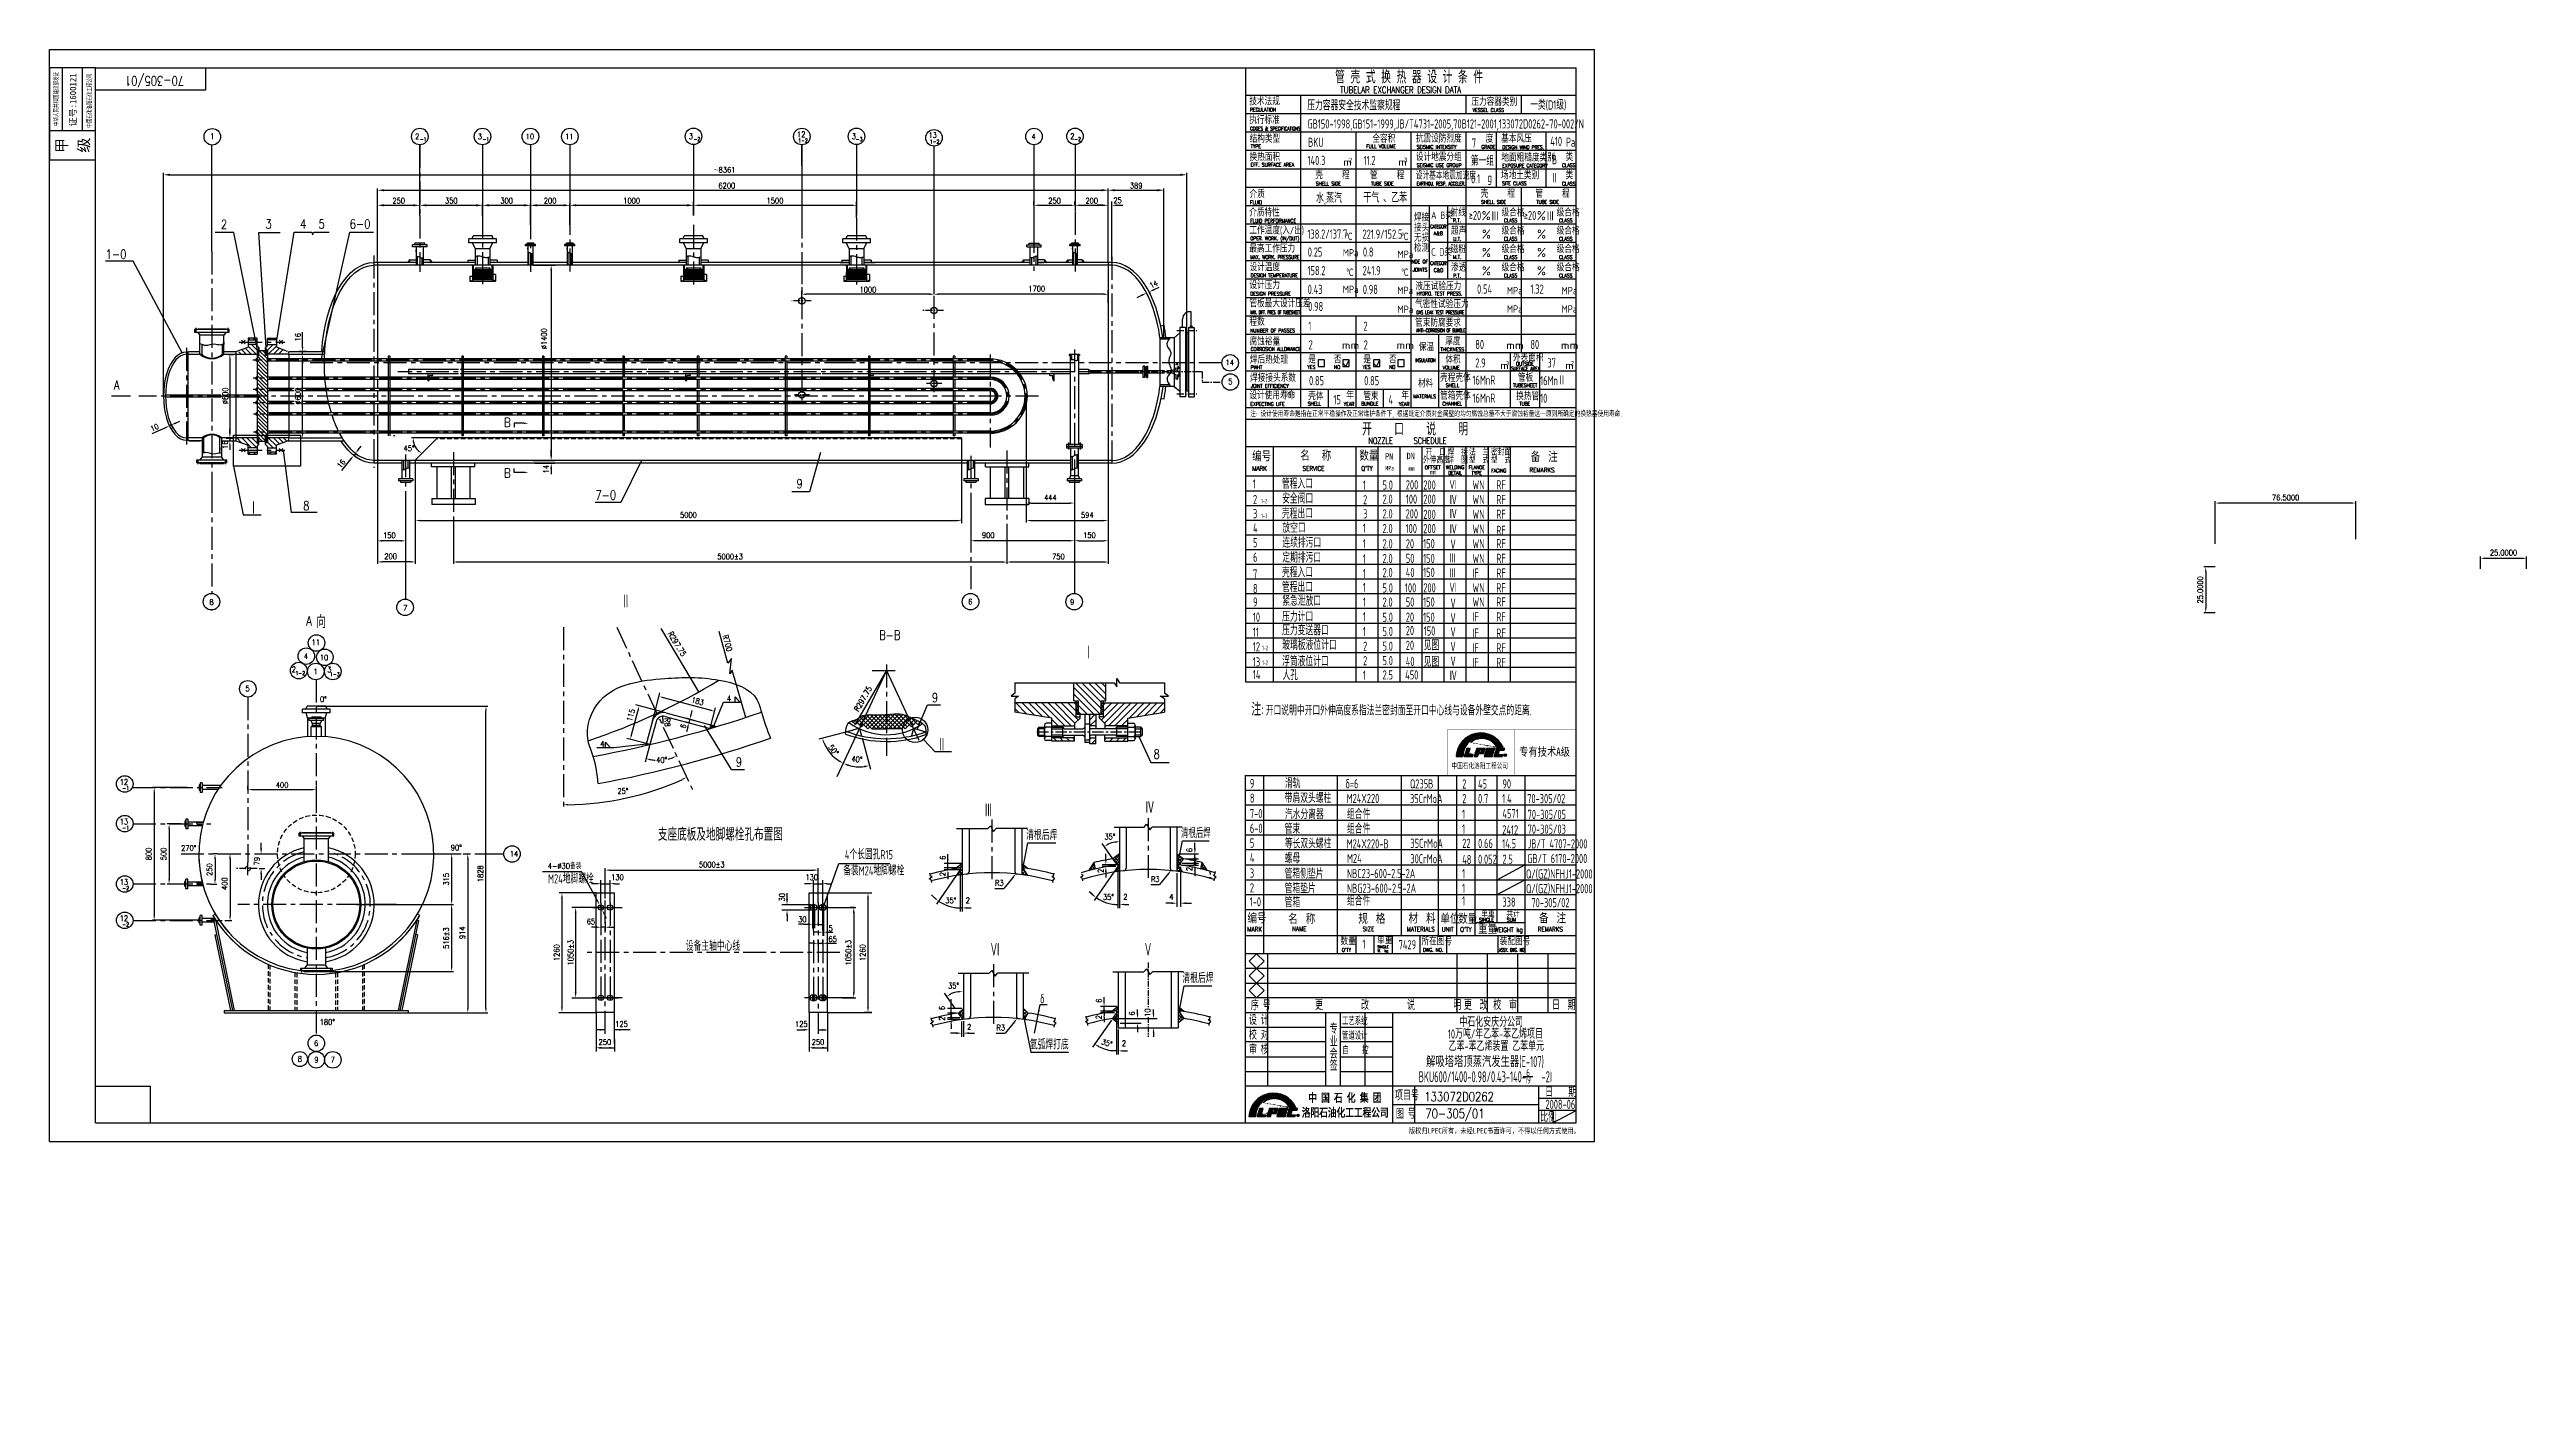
# Model space of a CAD drawing. Extents: x -4889 to 4059, y -4163 to -1605.
# Drawn here: x 2711 to 4059, y -3778 to -3047 of the extents above; entities that cross this region are included whole.
import ezdxf
from ezdxf.enums import TextEntityAlignment as Align

# ---------------------------------------------------------------- set-up
doc = ezdxf.new("R2010")
doc.units = 0
doc.header["$LTSCALE"] = 5
doc.header["$MEASUREMENT"] = 0
for name, pattern in [('CENTER', [2, 1.25, -0.25, 0.25, -0.25]), ('CENTERX2', [4, 2.5, -0.5, 0.5, -0.5]), ('DASHDOT', [1, 0.5, -0.25, 0, -0.25]), ('DASHED', [0.75, 0.5, -0.25]), ('HIDDENX2', [0.75, 0.5, -0.25]), ('PHANTOM', [2.5, 1.25, -0.25, 0.25, -0.25, 0.25, -0.25])]:
    doc.linetypes.add(name, pattern=pattern)
doc.layers.get('0').update_dxf_attribs({"linetype": 'CONTINUOUS'})
doc.layers.get('DEFPOINTS').update_dxf_attribs({"linetype": 'CONTINUOUS'})
for name, color, linetype in [('0120001001', 7, 'CONTINUOUS'), ('0130001001', 1, 'CONTINUOUS'), ('0150001001', 6, 'CONTINUOUS'), ('0150001004', 1, 'DASHDOT'), ('0180001001', 7, 'CONTINUOUS'), ('0190001001', 1, 'CONTINUOUS'), ('0210001001', 1, 'CONTINUOUS'), ('0210001004', 1, 'DASHDOT'), ('0300001001', 1, 'CONTINUOUS'), ('CENTER', 7, 'CENTERX2'), ('CON', 7, 'CONTINUOUS'), ('CONTI2', 1, 'CONTINUOUS'), ('DIM', 7, 'CONTINUOUS'), ('DIMMEN', 7, 'CONTINUOUS'), ('HIDDEN', 5, 'HIDDENX2'), ('RED', 1, 'CONTINUOUS'), ('red 02', 1, 'CONTINUOUS'), ('TEXT', 3, 'CONTINUOUS'), ('THICK', 1, 'CONTINUOUS'), ('WHITE', 7, 'CONTINUOUS'), ('YELLOW', 2, 'CONTINUOUS')]:
    doc.layers.add(name, color=color, linetype=linetype)
doc.styles.add('CADXW_HZ', font='ASCII.SHX', dxfattribs={"width": 0.7, "bigfont": 'LYTXT.SHX'})
doc.styles.add('CORPORATION', font='SIMHEI.TTF')
doc.styles.add('HZ', font='ascii', dxfattribs={"width": 0.65, "bigfont": 'LYTXT.SHX'})
doc.styles.add('XW', font='ROMANS.SHX', dxfattribs={"width": 0.8, "height": 3})
doc.styles.add('版权', font='SIMHEI.TTF', dxfattribs={"width": 0.8, "height": 3})
doc.dimstyles.new('ARROWS', dxfattribs={"dimtxt": 3, "dimasz": 3.5, "dimexe": 1, "dimexo": 0, "dimgap": 1, "dimtad": 1, "dimdec": 4, "dimzin": 0, "dimdsep": 46, "dimtxsty": 'XW', "dimcen": 0.09, "dimclrt": 3, "dimadec": 0, "dimazin": 0, "dimtfac": 0.266667, "dimtdec": 4, "dimtmove": 2, "dimatfit": 3, "dimfxl": 0, "dimtolj": 1, "dimtzin": 0, "dimarcsym": 0})
doc.dimstyles.new('DIM1', dxfattribs={"dimtxt": 3, "dimasz": 3, "dimexe": 2, "dimexo": 1, "dimgap": 1, "dimtad": 0, "dimdec": 4, "dimzin": 0, "dimdsep": 46, "dimtxsty": 'XW', "dimcen": 2, "dimclrd": 7, "dimclre": 7, "dimclrt": 3, "dimadec": 0, "dimazin": 0, "dimtfac": 0.666667, "dimtdec": 4, "dimtofl": 0, "dimtmove": 2, "dimatfit": 3, "dimfxl": 0, "dimtvp": 1.333333, "dimtolj": 1, "dimtzin": 0, "dimarcsym": 0})
doc.dimstyles.new('DIM1$0', dxfattribs={"dimtxt": 3, "dimasz": 3, "dimexe": 2, "dimexo": 0, "dimgap": 1, "dimtad": 0, "dimdec": 4, "dimzin": 0, "dimdsep": 46, "dimtxsty": 'XW', "dimcen": 2, "dimclrd": 7, "dimclre": 7, "dimclrt": 3, "dimadec": 0, "dimazin": 0, "dimtfac": 0.666667, "dimtdec": 4, "dimtmove": 0, "dimatfit": 3, "dimfxl": 0, "dimtvp": 1.333333, "dimtolj": 1, "dimtzin": 0, "dimarcsym": 0})
doc.dimstyles.new('DIM2', dxfattribs={"dimscale": 4, "dimtxt": 3, "dimasz": 2.5, "dimexe": 2, "dimexo": 1, "dimgap": 1, "dimtad": 0, "dimdec": 0, "dimzin": 0, "dimdsep": 46, "dimtxsty": 'XW', "dimblk2": 'DOTSMALL', "dimsah": 1, "dimcen": 0, "dimclrt": 3, "dimadec": 0, "dimazin": 0, "dimtm": 1e-09, "dimtfac": 0.5, "dimtdec": 0, "dimtofl": 0, "dimtmove": 2, "dimatfit": 3, "dimfxl": 0, "dimtvp": 1.166667, "dimtolj": 1, "dimtzin": 0, "dimarcsym": 0})
doc.dimstyles.new('DIM3', dxfattribs={"dimscale": 4, "dimtxt": 3, "dimasz": 2.5, "dimexe": 2, "dimexo": 1, "dimgap": 1, "dimtad": 0, "dimdec": 0, "dimzin": 0, "dimdsep": 46, "dimtxsty": 'XW', "dimblk1": 'DOTSMALL', "dimsah": 1, "dimcen": 0, "dimclrt": 3, "dimadec": 0, "dimazin": 0, "dimtm": 1e-09, "dimtfac": 0.5, "dimtdec": 0, "dimtofl": 0, "dimtmove": 2, "dimatfit": 3, "dimldrblk": 'DOTSMALL', "dimfxl": 0, "dimtvp": 1.166667, "dimtolj": 1, "dimtzin": 0, "dimarcsym": 0})
doc.dimstyles.new('DIM4', dxfattribs={"dimscale": 4, "dimtxt": 3, "dimasz": 2.5, "dimexe": 2, "dimexo": 1, "dimgap": 1, "dimtad": 0, "dimtih": 1, "dimtoh": 1, "dimdec": 0, "dimzin": 0, "dimdsep": 46, "dimtxsty": 'XW', "dimblk1": 'NONE', "dimsah": 1, "dimcen": 2, "dimclrt": 3, "dimadec": 0, "dimazin": 0, "dimtfac": 0.5, "dimtdec": 0, "dimtofl": 0, "dimtmove": 2, "dimatfit": 3, "dimldrblk": 'NONE', "dimfxl": 0, "dimtvp": 1.166667, "dimtolj": 1, "dimtzin": 0, "dimarcsym": 0})
doc.dimstyles.new('副本 DIM1', dxfattribs={"dimtxt": 3, "dimasz": 2.5, "dimexe": 2, "dimexo": 0, "dimgap": 1, "dimtad": 1, "dimtih": 1, "dimtoh": 1, "dimdec": 4, "dimzin": 0, "dimdsep": 46, "dimtxsty": 'XW', "dimcen": 0.09, "dimclrt": 3, "dimadec": 0, "dimazin": 0, "dimtfac": 0.5, "dimtdec": 4, "dimtmove": 2, "dimatfit": 3, "dimfxl": 0, "dimtolj": 1, "dimtzin": 0, "dimarcsym": 0})
pattern_1 = [(45, (0, 0), (-0.1122532, 0.1122532), [])]

msp = doc.modelspace()

# ---------------------------------------------------------------- texts
at = {"color": 3, "linetype": 'Continuous'}
for s, height, style, width, p in [('水,蒸汽', 5, 'HZ', 0.67, (3400.29877, -3130.26925)), ('干气 、乙苯', 5, 'HZ', 0.67, (3426.04948, -3130.03394)), ('16MnⅡ', 5, 'HZ', 0.65, (3522.30702, -3229.49247)), ('10', 5, 'HZ', 0.65, (3522.30702, -3239.09975)), ('NOZZLE      SCHEDULE', 3.5, 'XW', 0.7, (3428.82202, -3261.46003)), ('MARK', 2.5, 'XW', 0.8, (3365.5923, -3276.00419)), ('SERVICE', 2.5, 'XW', 0.8, (3392.97256, -3276.00419)), ("Q'TY", 2.5, 'XW', 0.8, (3424.90791, -3276.00419)), ('OFFSET', 2, 'XW', 0.8, (3459.56861, -3275.16858)), ('WELDING', 2, 'XW', 0.8, (3470.99594, -3275.09058)), ('DETAIL', 2, 'XW', 0.8, (3472.22135, -3278.20796)), ('FLANGE ', 2, 'XW', 0.8, (3483.43724, -3275.16332)), ('FACING', 2, 'XW', 0.8, (3495.64611, -3276.88865)), ('REMARKS', 2.5, 'XW', 0.8, (3516.45472, -3276.87381)), ('TYPE', 2, 'XW', 0.8, (3484.96008, -3278.27899)), ('1', 5, 'HZ', 0.65, (3425.57568, -3536.13469)), ('7429', 5, 'HZ', 0.65, (3445.2845, -3536.37799))]:
    msp.add_text(s, height=height, dxfattribs=dict(at, style=style, width=width)).set_placement(p)
at = {"color": 3, "linetype": 'ByBlock', "style": 'CADXW_HZ', "width": 0.7}
msp.add_text('注:', height=7, dxfattribs=at).set_placement((3365.06457, -3409.26561))
at = {"color": 7, "style": 'CORPORATION'}
for s, height, width, p in [('中国石化洛阳工程公司', 2.9241, 0.75, (3474.08952, -3437.96065)), ('专有技术A级', 4.5, 0.8, (3510.89875, -3431.12411)), ('洛阳石油化工工程公司', 4.5, 0.75, (3392.49336, -3627.34854)), ('洛阳石油化工工程公司', 4.5, 0.75, (3392.49336, -3627.54854)), ('洛阳石油化工工程公司', 4.5, 0.75, (3392.69336, -3627.34854)), ('洛阳石油化工工程公司', 4.5, 0.75, (3392.69336, -3627.54854)), ('中 国 石 化 集 团', 4.5, 0.75, (3395.9542, -3619.29833)), ('中 国 石 化', 4.5, 0.75, (3395.9542, -3619.49833)), ('中 国 石 化 集 团', 4.5, 0.75, (3396.1542, -3619.29833)), ('中 国 石 化 集 团', 4.5, 0.75, (3396.1542, -3619.49833))]:
    msp.add_text(s, height=height, dxfattribs=dict(at, width=width)).set_placement(p)
at = {"color": 3, "linetype": 'ByBlock', "style": 'XW', "width": 0.8}
for s, p in [('30', (3109.63384, -3508.08257)), ('1050%%P3', (2994.60833, -3538.20467)), ('1050%%P3', (3145.79101, -3538.20467)), ('1260', (2986.9584, -3538.20467)), ('1260', (3153.55625, -3538.20467))]:
    msp.add_text(s, height=3, rotation=90, dxfattribs=at).set_placement(p, align=Align.MIDDLE)
for s, p in [('250', (3013.23037, -3586.87043)), ('125', (3022.25901, -3577.04491)), ('125', (3120.13257, -3577.04491)), ('250', (3129.21006, -3586.87043))]:
    msp.add_text(s, height=3, dxfattribs=at).set_placement(p, align=Align.MIDDLE)
at = {"color": 1, "style": 'HZ', "width": 0.666667}
for s, p in [('10万吨/年乙苯-苯乙烯项目', (3472.12454, -3584.95581)), ('乙苯-苯乙烯装置 乙苯单元', (3472.49121, -3591.66384)), ('中石化安庆分公司', (3478.31747, -3578.54234))]:
    msp.add_text(s, height=5, dxfattribs=at).set_placement(p)
at = {"color": 2, "style": 'XW', "width": 0.8}
msp.add_text('133072D0262', height=4.99975, dxfattribs=at).set_placement((3459.25143, -3619.03724, -180))
at = {"color": 2, "linetype": 'Continuous', "style": 'XW', "width": 0.8}
msp.add_text('70-305/01', height=5, dxfattribs=at).set_placement((3459.8228, -3628.24977))
at = {"color": 3, "char_height": 3, "attachment_point": 5, "style": 'XW'}
for s, insert in [('\\A1;45%%D', (2906.61755, -3263.80643)), ('\\A1;35°', (3201.48308, -3509.81776)), ('\\A1;35°', (3287.29496, -3507.94206))]:
    msp.add_mtext(s, dxfattribs=dict(at, insert=insert))
at = {"color": 3, "insert": (3047.26548, -3412.88688), "char_height": 3, "attachment_point": 5, "rotation": 271.87840145, "style": 'XW'}
msp.add_mtext('\\A1;R8', dxfattribs=at)
at = {"layer": '0150001001', "color": 3, "style": 'XW', "width": 0.8}
for s, rotation, p in [('R297.75', 301.41863429, (3047.33236, -3364.61505)), ('R700', 285.63046667, (3077.27794, -3365.71323))]:
    msp.add_text(s, height=3, rotation=rotation, dxfattribs=at).set_placement(p)
for p in [(3079.63956, -3401.38412), (3010.71158, -3426.14618)]:
    msp.add_text('4', height=3, dxfattribs=at).set_placement(p)
at = {"layer": '0300001001', "color": 6, "style": 'XW', "width": 0.8}
for s, p in [('2', (2804.17103, -3144.48793)), ('3', (2828.43281, -3144.23196)), ('4', (2847.27418, -3144.24584)), ('5', (2857.35041, -3144.24584)), ('6-0', (2874.30524, -3144.23208)), ('1-0', (2741.521, -3160.72482)), ('A', (2746.00481, -3231.86764)), ('B', (2958.31865, -3252.18542)), ('B', (2958.31865, -3279.76827)), ('7-0', (3008.05479, -3291.76431)), ('9', (3117.47219, -3285.5197)), ('8', (2848.94837, -3297.54085)), ('A', (2850.69435, -3360.17773)), ('B-B', (3162.48859, -3367.93956)), ('9', (3191.19039, -3401.91182)), ('9', (3084.45455, -3436.98001)), ('8', (3311.82494, -3432.66749))]:
    msp.add_text(s, height=5, dxfattribs=at).set_placement(p)
at = {"layer": 'CON', "color": 3, "insert": (3450.92271, -3633.57916), "char_height": 3, "width": 22983.2347695, "attachment_point": 1, "style": '版权'}
msp.add_mtext('{\\H1x;版权归LPEC所有，未经LPEC书面许可，不得以任何方式使用。}', dxfattribs=at)
at = {"layer": 'CONTI2', "color": 6, "style": 'HZ', "width": 0.65}
for s, p in [('I', (2821.31421, -3299.50582)), ('II', (3023.3872, -3350.32714)), ('向', (2856.16374, -3361.58944)), ('I', (3275.75632, -3378.12668)), ('II', (3195.32721, -3428.31097)), ('III', (3220.12606, -3463.99997)), ('Ⅳ', (3307.07123, -3462.65443)), ('VI', (3223.20136, -3539.90822)), ('V', (3307.12625, -3539.90822))]:
    msp.add_text(s, height=7, dxfattribs=at).set_placement(p)
at = {"layer": 'CONTI2', "style": 'HZ', "width": 0.65}
msp.add_text('支座底板及地脚螺栓孔布置图', height=7, dxfattribs=at).set_placement((3042.08142, -3477.3371))
at = {"layer": 'DIM', "color": 3, "attachment_point": 5}
for s, insert, char_height, style in [('清根后焊', (3250.98437, -3474.41726), 5, 'HZ'), ('清根后焊', (3334.86849, -3473.41459), 4.8, 'HZ'), ('\\A1;R3', (3227.93128, -3500.31864), 3, 'XW'), ('\\A1;R3', (3312.80636, -3498.27992), 2.88, 'XW'), ('\\A1;2', (3210.74061, -3509.70006), 3, 'XW'), ('\\A1;2', (3296.55249, -3507.82436), 3, 'XW'), ('δ', (3251.33211, -3563.33098), 5, 'HZ'), ('\\A1;R3', (3228.69376, -3579.02987), 3, 'XW'), ('氩弧焊打底', (3255.10236, -3588.32736), 5, 'HZ')]:
    msp.add_mtext(s, dxfattribs=dict(at, insert=insert, char_height=char_height, style=style))
at = {"layer": 'DIM', "color": 3, "insert": (3196.684, -3568.32567), "char_height": 3, "attachment_point": 5, "rotation": 90, "style": 'XW'}
msp.add_mtext('6', dxfattribs=at)
at = {"layer": 'DIMMEN', "color": 3, "style": 'XW', "width": 0.8}
for s, height, p in [('1', 3, (2798.36475, -3095.54435)), ('2', 3, (2909.89916, -3095.64904)), ('-1', 2.1, (2912.48238, -3096.76723)), ('3', 3, (2944.03528, -3095.64904)), ('-1', 2.1, (2946.61851, -3096.76723)), ('10', 3, (2970.10771, -3095.64904)), ('11', 3, (2991.57722, -3095.64904)), ('3', 3, (3058.87424, -3095.56083)), ('-2', 2.1, (3061.45746, -3096.67901)), ('12', 3, (3117.78825, -3094.45812)), ('1-2', 2.1, (3118.42359, -3097.41286)), ('3', 3, (3147.58807, -3095.56083)), ('-3', 2.1, (3149.76823, -3096.67901)), ('13', 3, (3189.32985, -3094.93576)), ('1-2', 2.1, (3190.04259, -3098.0392)), ('4', 3, (3245.41885, -3095.64904)), ('2', 3, (3266.5366, -3095.56083)), ('-2', 2.1, (3268.71676, -3096.67901)), ('14', 3, (3351.10785, -3218.62591)), ('5', 3, (3352.53302, -3229.04265)), ('7', 3, (2903.39936, -3352.06566)), ('6', 3, (3211.00499, -3348.74106)), ('9', 3, (3266.43858, -3348.93348)), ('11', 3, (2853.55657, -3370.8883)), ('2', 3, (2842.72292, -3385.56909)), ('4', 3, (2849.37781, -3378.35807)), ('1', 3, (2854.53613, -3386.7197)), ('10', 3, (2858.04093, -3379.14827)), ('3', 3, (2862.08348, -3385.66062)), ('5', 3, (2817.56216, -3396.02159)), ('1-2', 2.1, (2844.78801, -3387.20485)), ('1-3', 2.1, (2863.60655, -3387.83789)), ('0%%d', 3, (2858.14061, -3401.8155)), ('12', 3, (2749.13064, -3446.84381)), ('-1', 2.1, (2750.5469, -3449.73304)), ('13', 3, (2749.13064, -3468.42927)), ('-1', 2.1, (2750.5469, -3471.3185)), ('270%%d', 3, (2782.54798, -3482.83555)), ('90%%d', 3, (2929.35245, -3482.55753)), ('13', 3, (2749.13064, -3501.28141)), ('-2', 2.1, (2750.5469, -3504.17064)), ('12', 3, (2749.13064, -3521.06441)), ('-2', 2.1, (2750.5469, -3523.95364)), ('180%%d', 3, (2857.9847, -3577.4673))]:
    msp.add_text(s, height=height, dxfattribs=at).set_placement(p)
for s, p in [('8', (2798.001, -3348.99519)), ('14', (2961.49922, -3485.98741)), ('6', (2854.9061, -3588.98074)), ('8', (2846.0583, -3597.57344)), ('9', (2855.03983, -3597.98074)), ('7', (2864.03983, -3597.98074))]:
    msp.add_text(s, height=3, rotation=1, dxfattribs=at).set_placement(p)
at = {"layer": 'TEXT', "color": 2, "style": 'XW', "width": 0.8}
msp.add_text('70-305/01', height=5, rotation=180, dxfattribs=at).set_placement((2784.18686, -3061.40155))
at = {"layer": 'TEXT'}
for s, height, style, width, p in [('管 壳 式 换 热 器 设 计 条 件', 7, 'HZ', 0.8, (3410.71823, -3065.27998)), ('技术法规', 4, 'HZ', 0.8, (3364.00933, -3077.16022)), ('TUBELAR EXCHANGER DESIGN DATA', 3.5, 'XW', 0.8, (3413.46251, -3070.54813)), ('压力容器类别', 4, 'HZ', 0.8, (3484.88152, -3077.401)), ('一类(D1级)', 5, 'HZ', 0.65, (3516.88886, -3079.50629)), ('执行标准', 4, 'HZ', 0.8, (3363.96798, -3087.29457)), ('REGULATION', 2, 'XW', 0.8, (3364.39868, -3080.57623)), ('压力容器安全技术监察规程', 5, 'HZ', 0.65, (3395.54029, -3079.84822)), ('GB150-1998,GB151-1999,JB/T4731-2005,70B121-2001,133072D0262-70-002/N', 5, 'HZ', 0.65, (3395.6738, -3089.81198)), ('VESSEL CLASS', 2, 'XW', 0.8, (3485.52128, -3080.81322)), ('结构类型', 4, 'HZ', 0.8, (3364.17287, -3097.43963)), ('CODES & SPECIFICATIONS', 2, 'XW', 0.65, (3364.45125, -3090.85609)), ('TYPE', 2, 'XW', 0.8, (3364.72251, -3100.54004)), ('BKU', 5, 'HZ', 0.65, (3396.01144, -3099.81198)), ('FULL VOLUME', 2, 'XW', 0.8, (3427.61794, -3100.54004)), ('全容积', 4, 'HZ', 0.8, (3430.9605, -3097.43963)), ('抗震设防烈度', 4, 'HZ', 0.8, (3454.66718, -3097.37357)), ('SEISMIC INTENSITY', 2, 'XW', 0.8, (3455.09814, -3100.82361)), ('7', 5, 'HZ', 0.65, (3485.12122, -3100.21486)), ('GRADE', 2, 'XW', 0.8, (3490.30821, -3100.83809)), ('度', 4, 'HZ', 0.8, (3492.63518, -3097.46572)), ('基本风压', 4, 'HZ', 0.8, (3501.08376, -3097.39532)), ('DESIGN WIND PRES.', 2, 'XW', 0.7, (3501.72192, -3100.98837)), ('410', 5, 'HZ', 0.65, (3527.82893, -3099.27485)), ('Pa', 5, 'HZ', 0.65, (3536.35118, -3099.76811)), ('换热面积', 4, 'HZ', 0.8, (3364.11461, -3107.43963)), ('EFF. SURFACE AREA', 2, 'XW', 0.8, (3364.64813, -3110.54004)), ('140.3', 5, 'HZ', 0.65, (3395.6738, -3109.69236)), ('壳     程', 4, 'HZ', 0.8, (3399.87857, -3117.3584)), ('m', 4, 'HZ', 1.5, (3415.09924, -3110.13839)), ('11.2', 5, 'HZ', 0.65, (3426.19235, -3109.68184)), ('管     程', 4, 'HZ', 0.8, (3429.70457, -3117.3584)), ('m', 4, 'HZ', 1.5, (3444.94481, -3110.09)), ('设计基本地震加速度', 4, 'HZ', 0.7, (3454.61736, -3117.50004)), ('设计地震分组', 4, 'HZ', 0.8, (3454.66718, -3107.37357)), ('SEISMIC USE GROUP', 2, 'XW', 0.8, (3455.09814, -3110.82361)), ('第一组', 5, 'HZ', 0.65, (3484.55772, -3110.02101)), ('场地土类别', 4, 'HZ', 0.8, (3500.98956, -3117.36484)), ('地面粗糙度类别', 4, 'HZ', 0.8, (3501.19252, -3107.70194)), ('EXPOSURE CATEGORY', 2, 'XW', 0.7, (3501.72192, -3110.98837)), ('B', 5, 'HZ', 0.65, (3528.68199, -3109.24426)), ('CLASS', 2, 'XW', 0.8, (3534.20924, -3110.83809)), ('类', 4, 'HZ', 0.8, (3536.14253, -3107.37175)), ('类', 4, 'HZ', 0.8, (3536.14253, -3117.37175)), ('介质', 4, 'HZ', 0.8, (3364.13207, -3127.6403)), ('SHELL SIDE', 2, 'XW', 0.8, (3400.21498, -3120.80014)), ('TUBE SIDE', 2, 'XW', 0.8, (3430.21498, -3120.80014)), ('EARTHQU. RESP. ACCELER.', 2, 'XW', 0.6, (3455.16756, -3120.82361)), ('0.1', 5, 'HZ', 0.65, (3484.709, -3119.72125)), ('壳     程', 4, 'HZ', 0.8, (3489.87857, -3127.3584)), ('g', 5, 'HZ', 0.65, (3493.5857, -3118.97932)), ('SITE CLASS', 2, 'XW', 0.8, (3501.61459, -3120.68954)), ('管     程', 4, 'HZ', 0.8, (3519.70457, -3127.3584)), ('Ⅱ', 5, 'HZ', 0.65, (3528.02897, -3119.51287)), ('CLASS', 2, 'XW', 0.8, (3534.20924, -3120.83809)), ('介质特性', 4, 'HZ', 0.8, (3363.93794, -3137.65584)), ('FLUID', 2, 'XW', 0.8, (3364.37742, -3131.04318)), ('FLUID PERFORMANCE', 2, 'XW', 0.8, (3364.50654, -3141.04318)), ('接头', 4, 'HZ', 0.8, (3453.61684, -3145.83486)), ('焊接', 4, 'HZ', 0.8, (3453.61684, -3140.25847)), ('A B类', 4, 'HZ', 0.8, (3462.95551, -3138.99991)), ('、', 2, 'HZ', 0.8, (3464.79453, -3138.99991)), ('射线', 4, 'HZ', 0.8, (3473.59968, -3137.61598)), ('R.T.', 2, 'XW', 0.8, (3474.91739, -3140.78376)), ('≥20', 5, 'HZ', 0.65, (3483.43427, -3139.66176)), ('SHELL SIDE', 2, 'XW', 0.8, (3490.21498, -3130.80014)), ('Ⅲ', 5, 'HZ', 0.65, (3495.68685, -3140.28434)), ('级合格', 4, 'HZ', 0.8, (3501.30851, -3137.65343)), ('CLASS', 2, 'XW', 0.8, (3502.61076, -3140.83809)), ('≥20', 5, 'HZ', 0.65, (3513.43427, -3139.66176)), ('TUBE SIDE', 2, 'XW', 0.8, (3520.21498, -3130.80014)), ('Ⅲ', 5, 'HZ', 0.65, (3525.68685, -3140.28434)), ('级合格', 4, 'HZ', 0.8, (3531.30851, -3137.65343)), ('CLASS', 2, 'XW', 0.8, (3532.61076, -3140.83809)), ('最高工作压力', 4, 'HZ', 0.8, (3364.00416, -3157.25179)), ('工作温度(入/出)', 4, 'HZ', 0.8, (3364.03165, -3147.35005)), ('OPER. WORK. (IN/OUT)', 2, 'XW', 0.7, (3364.56018, -3150.63452)), ('138.2/137.7', 5, 'HZ', 0.65, (3395.62809, -3149.75828)), ('0.25', 5, 'HZ', 0.65, (3395.83118, -3159.51644)), ('℃', 4, 'HZ', 0.67, (3416.22778, -3150.51409)), ('221.9/152.5', 5, 'HZ', 0.65, (3425.62809, -3149.75828)), ('0.8', 5, 'HZ', 0.65, (3425.83118, -3159.51644)), ('℃', 4, 'HZ', 0.67, (3446.57825, -3150.51409)), ('检测', 4, 'HZ', 0.8, (3453.61684, -3156.90564)), ('无损', 4, 'HZ', 0.8, (3453.61684, -3151.32925)), ('CATEGORY', 2, 'XW', 0.6, (3462.52315, -3144.14292)), ('C D类', 4, 'HZ', 0.8, (3462.95551, -3158.99991)), ('A&B', 2, 'XW', 0.8, (3464.37993, -3147.88383)), ('磁粉', 4, 'HZ', 0.8, (3473.59968, -3157.61598)), ('超声', 4, 'HZ', 0.8, (3473.78897, -3147.5119)), ('U.T.', 2, 'XW', 0.8, (3474.95485, -3150.94584)), ('级合格', 4, 'HZ', 0.8, (3501.3082, -3147.51119)), ('级合格', 4, 'HZ', 0.8, (3501.3082, -3157.51119)), ('CLASS', 2, 'XW', 0.8, (3502.61076, -3150.83809)), ('级合格', 4, 'HZ', 0.8, (3531.3082, -3147.51119)), ('级合格', 4, 'HZ', 0.8, (3531.3082, -3157.51119)), ('CLASS', 2, 'XW', 0.8, (3532.61076, -3150.83809)), ('设计温度', 4, 'HZ', 0.8, (3364.11679, -3167.35547)), ('MAX. WORK. PRESSURE', 2, 'XW', 0.7, (3364.57603, -3160.81091)), ('158.2', 5, 'HZ', 0.65, (3395.67907, -3169.61426)), ('℃', 4, 'HZ', 0.67, (3416.72778, -3170.01409)), ('241.9', 5, 'HZ', 0.65, (3425.67907, -3169.61426)), ('℃', 4, 'HZ', 0.67, (3446.63248, -3170.01409)), ('NDE OF', 2, 'XW', 0.8, (3452.31806, -3163.24533)), ('JOINTS', 2, 'XW', 0.8, (3452.94272, -3167.68988)), ('CATEGORY', 2, 'XW', 0.6, (3462.52315, -3164.14292)), ('C&D', 2, 'XW', 0.8, (3464.37993, -3167.88383)), ('、', 2, 'HZ', 0.8, (3464.79453, -3158.99991)), ('渗透', 4, 'HZ', 0.8, (3473.78897, -3167.5119)), ('M.T.', 2, 'XW', 0.8, (3474.91739, -3160.78376)), ('级合格', 4, 'HZ', 0.8, (3501.3082, -3167.51119)), ('CLASS', 2, 'XW', 0.8, (3502.61076, -3160.83809)), ('级合格', 4, 'HZ', 0.8, (3531.3082, -3167.51119)), ('CLASS', 2, 'XW', 0.8, (3532.61076, -3160.83809)), ('设计压力', 4, 'HZ', 0.8, (3364.06298, -3177.0862)), ('DESIGN PRESSURE', 2, 'XW', 0.8, (3364.53532, -3180.75)), ('DESIGN TEMPERATURE', 2, 'XW', 0.75, (3364.72692, -3170.78338)), ('0.43', 5, 'HZ', 0.65, (3395.77919, -3179.85406)), ('0.98', 5, 'HZ', 0.65, (3425.77919, -3179.85406)), ('液压试验压力', 4, 'HZ', 0.8, (3454.41299, -3177.74053)), ('HYDRO. TEST PRESS.', 2, 'XW', 0.8, (3455.00991, -3180.59849)), ('P.T.', 2, 'XW', 0.8, (3474.95485, -3170.94584)), ('0.54', 5, 'HZ', 0.65, (3487.97522, -3179.68184)), ('CLASS', 2, 'XW', 0.8, (3502.61076, -3170.83809)), ('1.32', 5, 'HZ', 0.65, (3517.03685, -3179.68184)), ('CLASS', 2, 'XW', 0.8, (3532.61076, -3170.83809)), ('程数', 4, 'HZ', 0.8, (3364.06298, -3197.0862)), ('管板最大设计压差', 4, 'HZ', 0.8, (3364.06298, -3187.0862)), ('MAX. DIFF. PRES. OF TUBESHEET', 2, 'XW', 0.5, (3364.53532, -3190.75)), ('1', 5, 'HZ', 0.65, (3396.12108, -3199.85406)), ('0.98', 5, 'HZ', 0.65, (3396.02581, -3189.15729)), ('2', 5, 'HZ', 0.65, (3426.12108, -3199.85406)), ('气密性试验压力 ', 4, 'HZ', 0.8, (3454.24892, -3187.48132)), ('管束防腐要求', 4, 'HZ', 0.8, (3454.24892, -3197.61565)), ('GAS LEAK TEST PRESSURE', 2, 'XW', 0.6, (3454.91328, -3190.88047)), ('腐蚀裕量', 4, 'HZ', 0.8, (3364.14357, -3207.803)), ('NUMBER OF PASSES', 2, 'XW', 0.8, (3364.53532, -3200.75)), ('CORROSION ALLOWANCE', 2, 'XW', 0.7, (3364.74226, -3210.83613)), ('2', 5, 'HZ', 0.65, (3396.23704, -3209.99451)), ('mm', 4, 'HZ', 1.5, (3414.29218, -3209.73999)), ('2', 5, 'HZ', 0.65, (3426.23704, -3209.99451)), ('mm', 4, 'HZ', 1.5, (3444.06034, -3209.73999)), ('ANTI-CORROSION OF BUNDLE', 2, 'XW', 0.55, (3454.91328, -3200.681)), ('保温 ', 4, 'HZ', 0.8, (3456.23651, -3210.73702)), ('厚度', 4, 'HZ', 0.8, (3470.65178, -3207.68162)), ('80', 5, 'HZ', 0.65, (3487.00104, -3209.81701)), ('mm', 4, 'HZ', 1.5, (3503.77972, -3209.76307)), ('80', 5, 'HZ', 0.65, (3517.00104, -3209.81701)), ('mm', 4, 'HZ', 1.5, (3533.54787, -3209.76307)), ('焊后热处理', 4, 'HZ', 0.8, (3364.30213, -3217.70519)), ('PWHT', 2, 'XW', 0.8, (3364.75886, -3220.7836)), ('YES', 2, 'XW', 0.8, (3395.63673, -3220.65346)), ('是', 4, 'HZ', 0.8, (3396.09031, -3217.55405)), ('否', 4, 'HZ', 0.8, (3410.05648, -3217.55405)), ('NO', 2, 'XW', 0.8, (3410.15421, -3220.65346)), ('YES', 2, 'XW', 0.8, (3425.63673, -3220.65346)), ('是', 4, 'HZ', 0.8, (3426.09031, -3217.55405)), ('否', 4, 'HZ', 0.8, (3440.05648, -3217.55405)), ('NO', 2, 'XW', 0.8, (3440.15421, -3220.65346)), ('INSULATION  ', 2, 'XW', 0.6, (3454.32784, -3216.91122)), ('THICKNESS', 2, 'XW', 0.8, (3468.03379, -3211.01889)), ('VOLUME', 2, 'XW', 0.8, (3469.23385, -3220.89475)), ('体积', 4, 'HZ', 0.8, (3470.76263, -3217.635)), ('2.9', 5, 'HZ', 0.65, (3487.00104, -3219.81701)), ('m', 4, 'HZ', 1.5, (3500.47045, -3220.72985)), ('SUEFACE AREA', 2, 'XW', 0.65, (3506.55139, -3221.42626)), ('外表面积', 4, 'HZ', 0.8, (3507.51199, -3216.54622)), ('OUTSIDE', 2, 'XW', 0.8, (3509.15415, -3218.83982)), ('37', 5, 'HZ', 0.65, (3526.22534, -3219.81701)), ('m', 4, 'HZ', 1.5, (3535.84579, -3220.72985)), ('设计使用寿命', 4, 'HZ', 0.8, (3364.06298, -3237.0862)), ('焊接接头系数', 4, 'HZ', 0.8, (3364.44104, -3227.58557)), ('JOINT EFFICIENCY', 2, 'XW', 0.8, (3364.80596, -3230.83374)), ('[注]', 2.5, 'HZ', 0.8, (3383.42638, -3235.63075)), ('壳体', 4, 'HZ', 0.8, (3396.04974, -3237.46693)), ('0.85', 5, 'HZ', 0.65, (3396.51462, -3229.49482)), ('15', 5, 'HZ', 0.65, (3409.75149, -3239.85406)), ('年', 4, 'HZ', 0.8, (3416.77283, -3237.0862)), ('管束', 4, 'HZ', 0.8, (3426.01497, -3237.46693)), ('0.85', 5, 'HZ', 0.65, (3426.51462, -3229.49482)), ('4', 5, 'HZ', 0.65, (3439.75149, -3239.85406)), ('年', 4, 'HZ', 0.8, (3446.77283, -3237.0862)), ('MATERIALS', 2, 'XW', 0.8, (3453.29225, -3236.56806)), ('材料', 4, 'HZ', 0.8, (3455.83815, -3230.5759)), ('壳程壳体', 4, 'HZ', 0.8, (3467.8665, -3227.55891)), ('管箱壳体', 4, 'HZ', 0.8, (3467.8665, -3237.30948)), ('SHELL', 2, 'XW', 0.8, (3470.99143, -3230.54004)), ('16MnR', 5, 'HZ', 0.65, (3485.47161, -3229.18579, 10)), ('16MnR', 5, 'HZ', 0.65, (3485.47161, -3238.9758, 10)), ('TUBESHEET', 2, 'XW', 0.8, (3507.51072, -3230.54004)), ('换热管', 4, 'HZ', 0.8, (3509.26394, -3237.57971)), ('管板', 4, 'HZ', 0.8, (3510.22177, -3227.46693)), ('注: 设计使用寿命是指在正常平稳操作及正常维护条件下, 根据既定介质对金属壁的均匀腐蚀总量不大于腐蚀裕量这一原则所确定的换热器使用寿命.', 3, 'HZ', 0.8, (3364.5077, -3246.6207)), ('EXPECTING LIFE', 2, 'XW', 0.8, (3364.57883, -3240.75)), ('SHELL', 2, 'XW', 0.8, (3395.8194, -3240.54004)), ('YEAR', 2, 'XW', 0.8, (3415.39351, -3240.75)), ('BUNDLE', 2, 'XW', 0.8, (3424.95827, -3240.54004)), ('开    口    说    明', 7, 'HZ', 0.8, (3425.40909, -3256.82739)), ('YEAR', 2, 'XW', 0.8, (3445.39351, -3240.75)), ('CHANNEL', 2, 'XW', 0.8, (3469.07243, -3240.54004)), ('TUBE', 2, 'XW', 0.8, (3510.98283, -3240.54004)), ('编号', 5, 'HZ', 0.8, (3365.54433, -3270.85111)), ('名   称', 5, 'HZ', 0.8, (3391.67368, -3270.5054)), ('数量', 5, 'HZ', 0.8, (3423.87411, -3270.54185)), ('外伸高度', 3.5, 'HZ', 0.8, (3458.60552, -3271.93439)), ('开  口', 3.5, 'HZ', 0.8, (3459.93608, -3267.74567)), ('详  图', 3.5, 'HZ', 0.8, (3471.81977, -3272.05091)), ('焊  接', 3.5, 'HZ', 0.8, (3471.89552, -3267.70556)), ('型  式', 3.5, 'HZ', 0.8, (3483.51382, -3271.99684)), ('法  兰', 3.5, 'HZ', 0.8, (3483.58957, -3267.60751)), ('型  式', 3.5, 'HZ', 0.8, (3495.51382, -3271.99684)), ('密封面', 3.5, 'HZ', 0.8, (3495.58957, -3267.60751)), ('备  注', 5, 'HZ', 0.8, (3517.17204, -3271.19558)), ('1', 5, 'HZ', 0.65, (3365.91352, -3285.72577)), ('2', 5, 'HZ', 0.65, (3366.01669, -3294.12199)), ('管程入口', 5, 'HZ', 0.65, (3381.76546, -3285.7349)), ('安全阀口', 5, 'HZ', 0.65, (3381.87379, -3293.80182)), ('1', 5, 'HZ', 0.65, (3425.82928, -3286.31801)), ('2', 5, 'HZ', 0.65, (3425.93245, -3294.26227)), ('2.0', 5, 'HZ', 0.65, (3436.50938, -3293.9444)), ('5.0', 5, 'HZ', 0.65, (3436.50938, -3286.31801)), ('100', 5, 'HZ', 0.65, (3449.17237, -3293.9444)), ('200', 5, 'HZ', 0.65, (3449.17237, -3286.1592)), ('200', 5, 'HZ', 0.65, (3458.70299, -3286.24877)), ('200', 5, 'HZ', 0.65, (3458.70299, -3293.99381)), ('VI', 5, 'HZ', 0.65, (3472.89952, -3285.97468)), ('Ⅳ', 5, 'HZ', 0.65, (3472.81698, -3294.60416)), ('WN', 5, 'HZ', 0.65, (3485.44354, -3286.18441)), ('WN', 5, 'HZ', 0.65, (3485.44354, -3294.18441)), ('RF', 5, 'HZ', 0.65, (3498.45809, -3286.18441)), ('RF', 5, 'HZ', 0.65, (3498.45809, -3294.18441)), ('3', 5, 'HZ', 0.65, (3366.01669, -3301.91173)), ('1-2', 2.5, 'HZ', 0.65, (3370.50763, -3293.80182)), ('1-3', 2.5, 'HZ', 0.65, (3370.50763, -3301.80182)), ('壳程出口', 5, 'HZ', 0.65, (3381.76546, -3301.9444)), ('3', 5, 'HZ', 0.65, (3425.93245, -3301.9444)), ('2.0', 5, 'HZ', 0.65, (3436.50938, -3301.9444)), ('200', 5, 'HZ', 0.65, (3449.0692, -3301.9444)), ('200', 5, 'HZ', 0.65, (3458.70299, -3302.24877)), ('Ⅳ', 5, 'HZ', 0.65, (3472.81698, -3302.29255)), ('WN', 5, 'HZ', 0.65, (3485.44354, -3302.18441)), ('RF', 5, 'HZ', 0.65, (3498.45809, -3302.18441)), ('4', 5, 'HZ', 0.65, (3366.01669, -3309.65697)), ('5', 5, 'HZ', 0.65, (3366.01669, -3317.62801)), ('放空口', 5, 'HZ', 0.65, (3381.98213, -3309.7349)), ('连续排污口', 5, 'HZ', 0.65, (3382.00921, -3317.80182)), ('1', 5, 'HZ', 0.65, (3425.82928, -3309.7296)), ('1', 5, 'HZ', 0.65, (3425.82928, -3318.26227)), ('2.0', 5, 'HZ', 0.65, (3436.50938, -3309.9444)), ('2.0', 5, 'HZ', 0.65, (3436.50938, -3318.26227)), ('100', 5, 'HZ', 0.65, (3449.0692, -3309.9444)), ('20', 5, 'HZ', 0.65, (3449.17237, -3318.26227)), ('150', 5, 'HZ', 0.65, (3458.59981, -3318.18475)), ('200', 5, 'HZ', 0.65, (3458.70299, -3309.97602)), ('Ⅳ', 5, 'HZ', 0.65, (3472.81698, -3310.60416)), ('Ⅴ', 5, 'HZ', 0.65, (3472.81698, -3318.95581)), ('WN', 5, 'HZ', 0.65, (3485.44354, -3310.23487)), ('WN', 5, 'HZ', 0.65, (3485.44354, -3318.23487)), ('RF', 5, 'HZ', 0.65, (3498.45809, -3310.96341)), ('RF', 5, 'HZ', 0.65, (3498.45809, -3318.18441)), ('7', 5, 'HZ', 0.65, (3366.01669, -3334.64875)), ('6', 5, 'HZ', 0.65, (3366.01669, -3325.55019)), ('壳程入口', 5, 'HZ', 0.65, (3381.76546, -3333.93777)), ('定期排污口', 5, 'HZ', 0.65, (3381.95504, -3325.93777)), ('1', 5, 'HZ', 0.65, (3425.82928, -3326.44146)), ('1', 5, 'HZ', 0.65, (3425.82928, -3334.44146)), ('2.0', 5, 'HZ', 0.65, (3436.50938, -3326.26227)), ('2.0', 5, 'HZ', 0.65, (3436.50938, -3333.9444)), ('40', 5, 'HZ', 0.65, (3449.17237, -3333.8386)), ('50', 5, 'HZ', 0.65, (3449.17237, -3326.21491)), ('150', 5, 'HZ', 0.65, (3458.59981, -3326.23733)), ('150', 5, 'HZ', 0.65, (3458.59981, -3333.80251)), ('III', 5, 'HZ', 0.65, (3472.89952, -3325.97468)), ('III', 5, 'HZ', 0.65, (3472.89952, -3333.97468)), ('WN', 5, 'HZ', 0.65, (3485.44354, -3326.23487)), ('IF', 5, 'HZ', 0.65, (3485.44354, -3334.18441)), ('RF', 5, 'HZ', 0.65, (3498.45809, -3326.18441)), ('RF', 5, 'HZ', 0.65, (3498.45809, -3334.18441)), ('8', 5, 'HZ', 0.65, (3366.01669, -3342.64875)), ('管程出口', 5, 'HZ', 0.65, (3381.76546, -3341.9444)), ('1', 5, 'HZ', 0.65, (3425.82928, -3341.9444)), ('5.0', 5, 'HZ', 0.65, (3436.50938, -3342.26227)), ('100', 5, 'HZ', 0.65, (3448.69562, -3342.21491)), ('200', 5, 'HZ', 0.65, (3458.70299, -3342.18441)), ('VI', 5, 'HZ', 0.65, (3472.89952, -3341.97468)), ('WN', 5, 'HZ', 0.65, (3485.44354, -3342.18441)), ('RF', 5, 'HZ', 0.65, (3498.45809, -3342.18441)), ('10', 5, 'HZ', 0.65, (3365.91352, -3358.14399)), ('9', 5, 'HZ', 0.65, (3366.01669, -3349.94743)), ('压力计口', 5, 'HZ', 0.65, (3381.87379, -3358.06197)), ('紧急泄放口', 5, 'HZ', 0.65, (3381.95504, -3349.47119)), ('1', 5, 'HZ', 0.65, (3425.82928, -3349.97488)), ('1', 5, 'HZ', 0.65, (3425.82928, -3357.90321)), ('2.0', 5, 'HZ', 0.65, (3436.50938, -3349.94388)), ('5.0', 5, 'HZ', 0.65, (3436.50938, -3358.22019)), ('20', 5, 'HZ', 0.65, (3449.17237, -3358.17372)), ('50', 5, 'HZ', 0.65, (3449.17237, -3349.94743)), ('150', 5, 'HZ', 0.65, (3458.59981, -3349.9451)), ('150', 5, 'HZ', 0.65, (3458.59981, -3358.19613)), ('Ⅴ', 5, 'HZ', 0.65, (3472.81698, -3350.95581)), ('Ⅴ', 5, 'HZ', 0.65, (3472.81698, -3359.00673)), ('WN', 5, 'HZ', 0.65, (3485.44354, -3349.89686)), ('IF', 5, 'HZ', 0.65, (3485.44354, -3358.01441)), ('RF', 5, 'HZ', 0.65, (3498.45809, -3349.89686)), ('RF', 5, 'HZ', 0.65, (3498.45809, -3358.01441)), ('11', 5, 'HZ', 0.65, (3365.91352, -3366.29381)), ('12', 5, 'HZ', 0.65, (3365.91352, -3374.29381)), ('压力变送器口', 5, 'HZ', 0.65, (3381.87379, -3365.47119)), ('玻璃板液位计口', 5, 'HZ', 0.65, (3381.98213, -3373.47119)), ('1', 5, 'HZ', 0.65, (3425.82928, -3365.97488)), ('2', 5, 'HZ', 0.65, (3425.93245, -3373.97488)), ('5.0', 5, 'HZ', 0.65, (3436.50938, -3365.94388)), ('5.0', 5, 'HZ', 0.65, (3436.50938, -3373.94388)), ('20', 5, 'HZ', 0.65, (3449.17237, -3365.47119)), ('20', 5, 'HZ', 0.65, (3449.17237, -3373.47119)), ('150', 5, 'HZ', 0.65, (3458.92352, -3365.67933)), ('见图', 5, 'HZ', 0.65, (3458.92352, -3373.67933)), ('Ⅴ', 5, 'HZ', 0.65, (3472.81698, -3366.57168)), ('Ⅴ', 5, 'HZ', 0.65, (3472.81698, -3374.57168)), ('IF', 5, 'HZ', 0.65, (3485.44354, -3366.84935)), ('IF', 5, 'HZ', 0.65, (3485.44354, -3374.84935)), ('RF', 5, 'HZ', 0.65, (3498.45809, -3366.84935)), ('RF', 5, 'HZ', 0.65, (3498.45809, -3374.84935)), ('13', 5, 'HZ', 0.65, (3365.91352, -3382.52594)), ('1-2', 2.5, 'HZ', 0.65, (3370.98438, -3373.67187)), ('1-2', 2.5, 'HZ', 0.65, (3370.98438, -3381.67187)), ('浮筒液位计口', 5, 'HZ', 0.65, (3381.84671, -3382.29271)), ('2', 5, 'HZ', 0.65, (3425.93245, -3381.8499)), ('5.0', 5, 'HZ', 0.65, (3436.50938, -3381.78866)), ('40', 5, 'HZ', 0.65, (3449.17237, -3382.24223)), ('见图', 5, 'HZ', 0.65, (3458.92352, -3382.56664)), ('Ⅴ', 5, 'HZ', 0.65, (3472.81698, -3382.57168)), ('IF', 5, 'HZ', 0.65, (3485.44354, -3382.84935)), ('RF', 5, 'HZ', 0.65, (3498.45809, -3382.84935)), ('14', 5, 'HZ', 0.65, (3365.91352, -3389.43538)), ('人孔', 5, 'HZ', 0.65, (3382.06338, -3389.84576)), ('1', 5, 'HZ', 0.65, (3425.82928, -3389.75278)), ('2.5', 5, 'HZ', 0.65, (3436.50938, -3389.58891)), ('450', 5, 'HZ', 0.65, (3448.85452, -3389.58891)), ('Ⅳ', 5, 'HZ', 0.65, (3472.81698, -3390.29255)), ('开口说明中开口外伸高度系指法兰密封面至开口中心线与设备外壁交点的距离.', 5, 'HZ', 0.65, (3372.97557, -3409.08918)), ('9', 5, 'HZ', 0.65, (3364.30123, -3448.60952)), ('带肩双头螺柱', 5, 'HZ', 0.65, (3383.28611, -3456.72988)), ('滑轨', 5, 'HZ', 0.65, (3383.39445, -3448.72988)), ('δ=6', 5, 'HZ', 0.65, (3416.3175, -3448.78454)), ('Q235B', 5, 'HZ', 0.65, (3451.45996, -3448.86926)), ('2', 5, 'HZ', 0.65, (3479.88738, -3448.8944)), ('45', 5, 'HZ', 0.65, (3488.51255, -3448.8944)), ('90', 5, 'HZ', 0.65, (3501.76818, -3448.8944)), ('7-0', 5, 'HZ', 0.65, (3364.30123, -3465.05306)), ('8', 5, 'HZ', 0.65, (3364.30123, -3456.60952)), ('汽水分离器', 5, 'HZ', 0.65, (3383.36736, -3465.49627)), ('M24X220', 5, 'HZ', 0.65, (3416.99071, -3456.78454)), ('组合件', 5, 'HZ', 0.65, (3417.18416, -3465.42117)), ('35CrMoA', 5, 'HZ', 0.65, (3451.45996, -3456.86926)), ('1', 5, 'HZ', 0.65, (3479.7842, -3465.42116)), ('2', 5, 'HZ', 0.65, (3479.88738, -3456.8944)), ('0.7', 5, 'HZ', 0.65, (3488.51255, -3456.8944)), ('1.4', 5, 'HZ', 0.65, (3501.66501, -3456.8944)), ('4571', 5, 'HZ', 0.65, (3501.76818, -3465.08885)), ('70-305/02', 5, 'HZ', 0.65, (3515.24934, -3456.8944)), ('70-305/05', 5, 'HZ', 0.65, (3515.48878, -3465.49627)), ('6-0', 5, 'HZ', 0.65, (3364.30123, -3473.05306)), ('5', 5, 'HZ', 0.65, (3364.30123, -3481.05306)), ('管束', 5, 'HZ', 0.65, (3383.23195, -3473.49627)), ('等长双头螺柱', 5, 'HZ', 0.65, (3383.34028, -3481.49627)), ('M24X220-B', 5, 'HZ', 0.65, (3416.99071, -3481.47105)), ('组合件', 5, 'HZ', 0.65, (3417.18416, -3473.42117)), ('35CrMoA', 5, 'HZ', 0.65, (3451.66363, -3481.22532)), ('1', 5, 'HZ', 0.65, (3479.7842, -3473.42116)), ('22', 5, 'HZ', 0.65, (3479.88738, -3481.19396)), ('0.66', 5, 'HZ', 0.65, (3488.51255, -3481.26866)), ('14.5', 5, 'HZ', 0.65, (3501.66501, -3481.42146)), ('2412', 5, 'HZ', 0.65, (3501.66501, -3473.88311)), ('JB/T 4707-2000', 5, 'HZ', 0.65, (3515.45392, -3481.49627)), ('70-305/03', 5, 'HZ', 0.65, (3515.48878, -3473.49627)), ('备装M24地脚螺栓', 5, 'HZ', 0.65, (3142.94413, -3496.15442)), ('4个长圆孔R15', 5, 'HZ', 0.65, (3143.82164, -3487.38902)), ('4', 5, 'HZ', 0.65, (3364.30123, -3489.05306)), ('螺母', 5, 'HZ', 0.65, (3383.25903, -3489.49627)), ('M24', 5, 'HZ', 0.65, (3417.19438, -3489.42868)), ('30CrMoA', 5, 'HZ', 0.65, (3451.66363, -3489.61663)), ('48', 5, 'HZ', 0.65, (3479.88738, -3490.00052)), ('0.052', 5, 'HZ', 0.65, (3488.51255, -3489.86116)), ('2.5', 5, 'HZ', 0.65, (3501.76818, -3489.86116)), ('GB/T 6170-2000', 5, 'HZ', 0.65, (3515.31596, -3489.49627)), ('M24地脚螺栓', 5, 'HZ', 0.65, (2982.31489, -3500.53712)), ('3', 5, 'HZ', 0.65, (3364.30123, -3497.42949)), ('2', 5, 'HZ', 0.65, (3364.30123, -3505.42949)), ('管箱侧垫片', 5, 'HZ', 0.65, (3383.23195, -3497.87269)), ('管箱垫片', 5, 'HZ', 0.65, (3383.23195, -3505.87269)), ('NBC23-600-2.5-2A', 5, 'HZ', 0.65, (3417.12071, -3497.64798)), ('NBG23-600-2.5-2A', 5, 'HZ', 0.65, (3417.12071, -3505.64798)), ('1', 5, 'HZ', 0.65, (3479.7842, -3497.72985)), ('1', 5, 'HZ', 0.65, (3479.7842, -3505.72985)), ('Q/(GZ)NFHJ1-2000', 5, 'HZ', 0.65, (3514.61667, -3497.8787)), ('Q/(GZ)NFHJ1-2000', 5, 'HZ', 0.65, (3514.61667, -3505.8787)), ('编号', 5, 'HZ', 0.8, (3362.95018, -3522.20731)), ('1-0', 5, 'HZ', 0.65, (3364.19805, -3513.05306)), ('管箱', 5, 'HZ', 0.65, (3383.23195, -3513.49627)), ('名  称', 5, 'HZ', 0.8, (3385.17938, -3522.62534)), ('组合件', 5, 'HZ', 0.65, (3417.18416, -3512.60986)), ('规  格', 5, 'HZ', 0.8, (3423.36059, -3522.46855)), ('材  料', 5, 'HZ', 0.8, (3450.67945, -3522.3023)), ('单位', 5, 'HZ', 0.8, (3467.99458, -3522.46457)), ('数量', 5, 'HZ', 0.8, (3477.68935, -3522.55058)), ('1', 5, 'HZ', 0.65, (3479.7842, -3512.60985)), ('单重', 3.5, 'HZ', 0.8, (3490.25978, -3518.87605)), ('338', 5, 'HZ', 0.65, (3501.76818, -3513.19892)), ('共计', 3.5, 'HZ', 0.8, (3503.92674, -3518.98142)), ('70-305/02', 5, 'HZ', 0.65, (3517.54963, -3513.49627)), ('备  注', 5, 'HZ', 0.8, (3521.69998, -3522.20731)), ('设备主轴中心线', 5, 'HZ', 0.65, (3057.26335, -3537.16355)), ('MARK', 2.5, 'XW', 0.8, (3362.90202, -3526.71949)), ('NAME', 2.5, 'XW', 0.8, (3387.27747, -3526.52222)), ('数量', 4, 'HZ', 0.8, (3413.65359, -3534.10817)), ('SIZE', 2.5, 'XW', 0.8, (3425.67882, -3526.57053)), ('单重', 4, 'HZ', 0.8, (3433.61502, -3533.49481)), ('MATERIALS', 2.5, 'XW', 0.8, (3449.64536, -3526.66864)), ('所在图号', 4, 'HZ', 0.8, (3457.72888, -3534.10817)), ('UNIT', 2.5, 'XW', 0.8, (3468.73943, -3526.77124)), ("Q'TY", 2.5, 'XW', 0.8, (3478.75721, -3526.85725)), ('重量', 5, 'HZ', 0.8, (3488.49904, -3527.94137)), ('SINGLE', 2, 'XW', 0.8, (3489.0477, -3521.31583)), ('WEIGHT', 2.5, 'XW', 0.8, (3497.35207, -3527.02724)), ('装配图号', 4, 'HZ', 0.8, (3500.30834, -3534.10817)), ('SUM', 2, 'XW', 0.8, (3504.19217, -3521.29567)), ('kg', 2.5, 'XW', 0.8, (3509.42455, -3526.97178)), ('REMARKS', 2.5, 'XW', 0.8, (3520.97518, -3526.72816)), ("Q'TY", 2, 'XW', 0.8, (3414.3489, -3537.70889)), ('W.  kg', 1.5, 'XW', 0.8, (3433.76051, -3537.98334)), ('SINGLE', 1.5, 'XW', 0.8, (3433.76051, -3535.83772)), ('DWG. NO.', 2, 'XW', 0.8, (3458.46227, -3537.70889)), ('ASSY. DWG. NO.', 2, 'XW', 0.55, (3500.00367, -3537.70889)), ('2008-06', 5, 'HZ', 0.65, (3525.20723, -3623.20628, -180))]:
    msp.add_text(s, height=height, dxfattribs=dict(at, style=style, width=width)).set_placement(p)
at = {"layer": 'TEXT', "style": 'HZ'}
for s, height, p in [('2', 2.5, (3418.20192, -3108.24914)), ('3', 2.5, (3448.17619, -3108.22018)), ('%', 5, (3490.56801, -3139.69819)), ('%', 5, (3520.56801, -3139.69819)), ('%', 5, (3490.66239, -3149.74161)), ('%', 5, (3490.66239, -3159.74161)), ('%', 5, (3520.66239, -3149.74161)), ('%', 5, (3520.66239, -3159.74161)), ('MPa', 4, (3414.90412, -3159.44282)), ('MPa', 4, (3444.64978, -3160.23508)), ('%', 5, (3490.66239, -3169.74161)), ('%', 5, (3520.66239, -3169.74161)), ('MPa', 4, (3414.89798, -3179.33531)), ('MPa', 4, (3444.59375, -3179.88295)), ('MPa', 4, (3504.23891, -3180.02584)), ('MPa', 4, (3534.00707, -3180.02584)), ('MPa', 4, (3444.65075, -3190.21283)), ('MPa', 4, (3504.23891, -3190.02584)), ('MPa', 4, (3534.00707, -3190.02584)), ('3', 2.5, (3503.57313, -3218.84061)), ('2', 2.5, (3538.94848, -3218.84061))]:
    msp.add_text(s, height=height, dxfattribs=at).set_placement(p)
at = {"layer": 'TEXT', "width": 0.8}
for s, height, p in [('MPa', 2.5, (3437.96344, -3275.87134)), ('PN', 3.5, (3437.94315, -3269.95084)), ('DN', 3.5, (3449.64912, -3269.74672)), ('mm', 2.5, (3450.64374, -3276.00558)), ('mm', 2.5, (3462.2866, -3277.94475))]:
    msp.add_text(s, height=height, dxfattribs=at).set_placement(p)
at = {"layer": 'TEXT', "color": 1, "style": 'HZ', "width": 0.65}
for s, p in [('解吸塔塔顶蒸汽发生器(E-107)', (3492.29084, -3600.45393)), ('BKU600/1400-0.98/0.43-140-    -2I', (3492.42757, -3608.72085))]:
    msp.add_text(s, height=6, dxfattribs=at).set_placement(p, align=Align.CENTER)
for s, p in [('19', (3513.81832, -3609.46032)), ('6', (3514.71783, -3605.50651))]:
    msp.add_text(s, height=4, dxfattribs=at).set_placement(p)
at = {"layer": 'THICK', "color": 3, "style": 'HZ', "width": 0.67}
for s, height, p in [('设 计', 5, (3363.76996, -3577.4917)), (' 序 号', 5, (3362.76996, -3569.4917)), ('          更          改          说          明', 5, (3379.0025, -3569.30874)), ('更  改', 5, (3480.77882, -3569.30874)), ('校  审', 5, (3496.77882, -3569.30874)), ('日  期', 5, (3528.77882, -3569.30874)), ('校 对', 5, (3363.76996, -3585.4917)), ('专', 5, (3407.7525, -3582.30874)), ('业', 5, (3407.7525, -3589.30874)), ('管道设计', 4, (3414.42455, -3585.4837)), ('工艺系统', 4, (3414.42455, -3577.4917)), ('审 核', 5, (3363.76996, -3593.4917)), ('签', 5, (3407.7525, -3602.30874)), ('会', 5, (3407.7525, -3595.80874)), ('自    控', 4, (3414.6442, -3593.38545)), ('项目号', 5, (3443.26996, -3618.4917)), ('日    期', 5, (3525.0025, -3616.6717)), ('图 号', 5, (3443.76996, -3628.4917)), ('比例', 5, (3522.26996, -3630.21073))]:
    msp.add_text(s, height=height, dxfattribs=at).set_placement(p)
at = {"layer": 'WHITE', "color": 3, "char_height": 3, "attachment_point": 5, "rotation": 90, "style": 'XW'}
for s, insert in [('\\A1;6', (3197.16951, -3486.55156)), ('\\A1;2', (3197.01717, -3495.5275))]:
    msp.add_mtext(s, dxfattribs=dict(at, insert=insert))

# ---------------------------------------------------------------- blocks, each defined once
blk = doc.blocks.new('*D161')
at = {"layer": 'DEFPOINTS', "color": 0}
for p in [(3129.3, -3493.3), (3013.4, -3508.7), (3129.3, -3511.1)]:
    blk.add_point(p, dxfattribs=at)
at = {"layer": 'THICK', "color": 0, "lineweight": -2}
for p, q in [((3013.4, -3508.7), (3013.4, -3492.3)), ((3015.9, -3493.3), (3126.8, -3493.3)), ((3129.3, -3511.1), (3129.3, -3492.3))]:
    blk.add_line(p, q, dxfattribs=at)
at = {"layer": 'THICK', "color": 0}
for points in [[(3015.9, -3492.9), (3015.9, -3493.7), (3013.4, -3493.3)], [(3126.8, -3492.9), (3126.8, -3493.7), (3129.3, -3493.3)]]:
    blk.add_solid(points, dxfattribs=at)
at = {"layer": 'THICK', "color": 3, "insert": (3071.4, -3490.3), "char_height": 3, "attachment_point": 5, "style": 'XW'}
blk.add_mtext('\\A1;5000%%P3', dxfattribs=at)
blk = doc.blocks.new('*D162')
at = {"layer": 'DEFPOINTS', "color": 0}
for p in [(2856.2, -3404.1), (2948.5, -3404.1), (2906.2, -3571)]:
    blk.add_point(p, dxfattribs=at)
at = {"layer": 'THICK', "color": 0, "lineweight": -2}
for p, q in [((2856.2, -3404.1), (2949.5, -3404.1)), ((2948.5, -3568.5), (2948.5, -3406.6)), ((2906.2, -3571), (2949.5, -3571))]:
    blk.add_line(p, q, dxfattribs=at)
at = {"layer": 'THICK', "color": 0}
for points in [[(2948.1, -3406.6), (2948.9, -3406.6), (2948.5, -3404.1)], [(2948.1, -3568.5), (2948.9, -3568.5), (2948.5, -3571)]]:
    blk.add_solid(points, dxfattribs=at)
at = {"layer": 'THICK', "color": 3, "insert": (2945.5, -3495.3), "char_height": 3, "attachment_point": 5, "rotation": 90, "style": 'XW'}
blk.add_mtext('\\A1;1828', dxfattribs=at)
blk = doc.blocks.new('*D163')
at = {"layer": 'DEFPOINTS', "color": 0}
for p in [(2936.1, -3484.5), (2896, -3571), (2938.6, -3571)]:
    blk.add_point(p, dxfattribs=at)
at = {"layer": 'THICK', "color": 0, "lineweight": -2}
for p, q in [((2936.1, -3484.5), (2939.6, -3484.5)), ((2938.6, -3487), (2938.6, -3568.5)), ((2896, -3571), (2939.6, -3571))]:
    blk.add_line(p, q, dxfattribs=at)
at = {"layer": 'THICK', "color": 0}
for points in [[(2938.2, -3487), (2939, -3487), (2938.6, -3484.5)], [(2938.2, -3568.5), (2939, -3568.5), (2938.6, -3571)]]:
    blk.add_solid(points, dxfattribs=at)
at = {"layer": 'THICK', "color": 3, "insert": (2935.6, -3527.4), "char_height": 3, "attachment_point": 5, "rotation": 90, "style": 'XW'}
blk.add_mtext('\\A1;914', dxfattribs=at)
blk = doc.blocks.new('*D164')
at = {"layer": 'DEFPOINTS', "color": 0}
for p in [(2878.1, -3512), (2856.2, -3548.5), (2929.8, -3548.5)]:
    blk.add_point(p, dxfattribs=at)
at = {"layer": 'THICK', "color": 0, "lineweight": -2}
for p, q in [((2878.1, -3512), (2930.8, -3512)), ((2929.8, -3514.5), (2929.8, -3546)), ((2856.2, -3548.5), (2930.8, -3548.5))]:
    blk.add_line(p, q, dxfattribs=at)
at = {"layer": 'THICK', "color": 0}
for points in [[(2929.4, -3514.5), (2930.2, -3514.5), (2929.8, -3512)], [(2929.4, -3546), (2930.2, -3546), (2929.8, -3548.5)]]:
    blk.add_solid(points, dxfattribs=at)
at = {"layer": 'THICK', "color": 3, "insert": (2926.8, -3530.3), "char_height": 3, "attachment_point": 5, "rotation": 90, "style": 'XW'}
blk.add_mtext('\\A1;516%%P3', dxfattribs=at)
blk = doc.blocks.new('*D165')
at = {"color": 7, "lineweight": -2}
for p, q in [((2826.1, -3481.5), (2826.1, -3478.5)), ((2826.1, -3484.5), (2828.1, -3484.5)), ((2825, -3492.5), (2828.1, -3492.5)), ((2826.1, -3495.5), (2826.1, -3498.5))]:
    blk.add_line(p, q, dxfattribs=at)
at = {"color": 7}
for points in [[(2825.6, -3481.5), (2826.6, -3481.5), (2826.1, -3484.5)], [(2825.6, -3495.5), (2826.6, -3495.5), (2826.1, -3492.5)]]:
    blk.add_solid(points, dxfattribs=at)
at = {"layer": 'DEFPOINTS', "color": 0}
for p in [(2825.1, -3484.5), (2824, -3492.5), (2826.1, -3492.5)]:
    blk.add_point(p, dxfattribs=at)
at = {"color": 3, "insert": (2823.8, -3488.4), "char_height": 3, "attachment_point": 5, "rotation": 90, "style": 'XW'}
blk.add_mtext('\\A1;79', dxfattribs=at)
blk = doc.blocks.new('*D170')
at = {"layer": 'DEFPOINTS', "color": 0}
for p in [(2930.8, -3302.1), (3232.1, -3304.9), (2930.8, -3325.7)]:
    blk.add_point(p, dxfattribs=at)
at = {"layer": 'THICK', "color": 0, "lineweight": -2}
for p, q in [((2930.8, -3302.1), (2930.8, -3326.7)), ((3232.1, -3304.9), (3232.1, -3326.7)), ((3229.6, -3325.7), (2933.3, -3325.7))]:
    blk.add_line(p, q, dxfattribs=at)
at = {"layer": 'THICK', "color": 0}
for points in [[(2933.3, -3325.2), (2933.3, -3326.1), (2930.8, -3325.7)], [(3229.6, -3325.2), (3229.6, -3326.1), (3232.1, -3325.7)]]:
    blk.add_solid(points, dxfattribs=at)
at = {"layer": 'THICK', "color": 3, "insert": (3081.4, -3322.7), "char_height": 3, "attachment_point": 5, "style": 'XW'}
blk.add_mtext('\\A1;5000%%P3', dxfattribs=at)
blk = doc.blocks.new('*D171')
at = {"layer": 'DEFPOINTS', "color": 0}
for p in [(3287.2, -3123.4), (2889.5, -3162.7), (3287.2, -3162.7)]:
    blk.add_point(p, dxfattribs=at)
at = {"layer": 'DIMMEN', "color": 0, "lineweight": -2}
for p, q in [((2889.5, -3162.7), (2889.5, -3122.4)), ((2893, -3123.4), (3283.7, -3123.4)), ((3287.2, -3162.7), (3287.2, -3122.4))]:
    blk.add_line(p, q, dxfattribs=at)
at = {"layer": 'DIMMEN', "color": 0}
for points in [[(2893, -3122.8), (2893, -3124), (2889.5, -3123.4)], [(3283.7, -3122.8), (3283.7, -3124), (3287.2, -3123.4)]]:
    blk.add_solid(points, dxfattribs=at)
at = {"layer": 'DIMMEN', "color": 3, "insert": (3079.6, -3120.9), "char_height": 3, "attachment_point": 5, "style": 'XW'}
blk.add_mtext('\\A1;6200', dxfattribs=at)
blk = doc.blocks.new('*D172')
at = {"layer": 'DEFPOINTS', "color": 0}
for p in [(3330, -3115), (3330, -3201.5), (2773, -3235.4)]:
    blk.add_point(p, dxfattribs=at)
at = {"layer": 'DIMMEN', "color": 0, "lineweight": -2}
for p, q in [((2773, -3235.4), (2773, -3114)), ((3330, -3201.5), (3330, -3114)), ((2776.5, -3115), (3326.5, -3115))]:
    blk.add_line(p, q, dxfattribs=at)
at = {"layer": 'DIMMEN', "color": 0}
for points in [[(2776.5, -3114.4), (2776.5, -3115.6), (2773, -3115)], [(3326.5, -3114.4), (3326.5, -3115.6), (3330, -3115)]]:
    blk.add_solid(points, dxfattribs=at)
at = {"layer": 'DIMMEN', "color": 3, "insert": (3078.5, -3112.3), "char_height": 3, "attachment_point": 5, "style": 'XW'}
blk.add_mtext('\\A1;{\\fRomanS|b0|i0|c134|p2;\\H0.7083x;\\C256;～}8361', dxfattribs=at)
blk = doc.blocks.new('*D173')
at = {"color": 0, "lineweight": -2}
for p, q in [((2808.4, -3212.7), (2811.1, -3212.7)), ((2809.1, -3215.2), (2809.1, -3255.7)), ((2808.4, -3258.2), (2811.1, -3258.2))]:
    blk.add_line(p, q, dxfattribs=at)
at = {"color": 0}
for points in [[(2808.7, -3215.2), (2809.5, -3215.2), (2809.1, -3212.7)], [(2808.7, -3255.7), (2809.5, -3255.7), (2809.1, -3258.2)]]:
    blk.add_solid(points, dxfattribs=at)
at = {"layer": 'DEFPOINTS', "color": 0}
for p in [(2808.4, -3212.7), (2808.4, -3258.2), (2809.1, -3258.2)]:
    blk.add_point(p, dxfattribs=at)
at = {"color": 3, "insert": (2806.6, -3235.3), "char_height": 3, "attachment_point": 5, "rotation": 90, "style": 'XW'}
blk.add_mtext('\\A1;%%c600', dxfattribs=at)
blk = doc.blocks.new('*D174')
at = {"color": 0, "lineweight": -2}
for p, q in [((2807.1, -3258.2), (2811.1, -3258.2)), ((2807.1, -3259.7), (2811.1, -3259.7)), ((2809.1, -3255.7), (2809.1, -3253.2)), ((2809.1, -3258.2), (2809.1, -3259.7)), ((2809.1, -3262.2), (2809.1, -3264.7))]:
    blk.add_line(p, q, dxfattribs=at)
at = {"color": 0}
for points in [[(2808.7, -3255.7), (2809.5, -3255.7), (2809.1, -3258.2)], [(2808.7, -3262.2), (2809.5, -3262.2), (2809.1, -3259.7)]]:
    blk.add_solid(points, dxfattribs=at)
at = {"layer": 'DEFPOINTS', "color": 0}
for p in [(2807.1, -3258.2), (2807.1, -3259.7), (2809.1, -3259.7)]:
    blk.add_point(p, dxfattribs=at)
at = {"color": 3, "insert": (2806.5, -3261.9), "char_height": 3, "attachment_point": 5, "rotation": 90, "style": 'XW'}
blk.add_mtext('\\A1;16', dxfattribs=at)
blk = doc.blocks.new('*D175')
at = {"color": 7, "lineweight": -2}
for p, q in [((2974.1, -3164.2), (2986, -3164.2)), ((2984, -3167.2), (2984, -3267.4)), ((2974.1, -3270.4), (2986, -3270.4))]:
    blk.add_line(p, q, dxfattribs=at)
at = {"color": 7}
for points in [[(2983.5, -3167.2), (2984.5, -3167.2), (2984, -3164.2)], [(2983.5, -3267.4), (2984.5, -3267.4), (2984, -3270.4)]]:
    blk.add_solid(points, dxfattribs=at)
at = {"layer": 'DEFPOINTS', "color": 0}
for p in [(2973.1, -3164.2), (2973.1, -3270.4), (2984, -3270.4)]:
    blk.add_point(p, dxfattribs=at)
at = {"color": 3, "insert": (2980.1, -3204.2), "char_height": 3, "attachment_point": 5, "rotation": 90, "style": 'XW'}
blk.add_mtext('\\A1;%%C1400', dxfattribs=at)
blk = doc.blocks.new('*D176')
at = {"color": 7, "lineweight": -2}
for p, q in [((2975.1, -3271.9), (2986, -3271.9)), ((2983, -3270.4), (2982, -3270.4)), ((2984, -3267.4), (2984, -3264.4)), ((2984, -3274.9), (2984, -3277.9))]:
    blk.add_line(p, q, dxfattribs=at)
at = {"color": 7}
for points in [[(2983.5, -3267.4), (2984.5, -3267.4), (2984, -3270.4)], [(2983.5, -3274.9), (2984.5, -3274.9), (2984, -3271.9)]]:
    blk.add_solid(points, dxfattribs=at)
at = {"layer": 'DEFPOINTS', "color": 0}
for p in [(2974.1, -3271.9), (2984, -3270.4), (2984, -3271.9)]:
    blk.add_point(p, dxfattribs=at)
at = {"color": 3, "insert": (2981.2, -3275.2), "char_height": 3, "attachment_point": 5, "rotation": 90, "style": 'XW'}
blk.add_mtext('\\A1;14', dxfattribs=at)
blk = doc.blocks.new('*D179')
at = {"color": 7, "lineweight": -2}
for p, q in [((3284.2, -3131.6), (3281.2, -3131.6)), ((3287.2, -3161.7), (3287.2, -3129.6)), ((3289.2, -3161.7), (3289.2, -3129.6)), ((3292.2, -3131.6), (3295.2, -3131.6))]:
    blk.add_line(p, q, dxfattribs=at)
at = {"color": 7}
for points in [[(3284.2, -3131.1), (3284.2, -3132.1), (3287.2, -3131.6)], [(3292.2, -3131.1), (3292.2, -3132.1), (3289.2, -3131.6)]]:
    blk.add_solid(points, dxfattribs=at)
at = {"layer": 'DEFPOINTS', "color": 0}
for p in [(3289.2, -3131.6), (3287.2, -3162.7), (3289.2, -3162.7)]:
    blk.add_point(p, dxfattribs=at)
at = {"color": 3, "insert": (3292.3, -3128.9), "char_height": 3, "attachment_point": 5, "style": 'XW'}
blk.add_mtext('\\A1;25', dxfattribs=at)
blk = doc.blocks.new('*D166')
at = {"color": 7, "lineweight": -2}
for p, q in [((3305.4, -3180.6), (3302.7, -3181.9)), ((3308.2, -3179.6), (3309, -3181.1)), ((3309.6, -3178.9), (3310.3, -3180.5)), ((3312.2, -3177.4), (3314.9, -3176.1))]:
    blk.add_line(p, q, dxfattribs=at)
at = {"color": 7}
for points in [[(3305.2, -3180.1), (3305.6, -3181), (3308.1, -3179.3)], [(3312, -3177), (3312.4, -3177.9), (3309.5, -3178.7)]]:
    blk.add_solid(points, dxfattribs=at)
at = {"layer": 'DEFPOINTS', "color": 0}
for p in [(3307.8, -3178.6), (3308.1, -3179.3), (3309.1, -3178)]:
    blk.add_point(p, dxfattribs=at)
at = {"color": 3, "insert": (3311.9, -3174.6), "char_height": 3, "attachment_point": 5, "rotation": 25.0634, "style": 'XW'}
blk.add_mtext('\\A1;14', dxfattribs=at)
blk = doc.blocks.new('*D167')
at = {"layer": 'DEFPOINTS', "color": 0}
for p in [(3287.2, -3123.4), (3317.5, -3123.4), (3317.5, -3203.7)]:
    blk.add_point(p, dxfattribs=at)
at = {"layer": 'DIMMEN', "color": 0, "lineweight": -2}
for p, q in [((3287.2, -3123.4), (3287.2, -3122.4)), ((3290.7, -3123.4), (3314, -3123.4)), ((3317.5, -3203.7), (3317.5, -3122.4))]:
    blk.add_line(p, q, dxfattribs=at)
at = {"layer": 'DIMMEN', "color": 0}
for points in [[(3290.7, -3122.8), (3290.7, -3124), (3287.2, -3123.4)], [(3314, -3122.8), (3314, -3124), (3317.5, -3123.4)]]:
    blk.add_solid(points, dxfattribs=at)
at = {"layer": 'DIMMEN', "color": 3, "insert": (3302.4, -3120.9), "char_height": 3, "attachment_point": 5, "style": 'XW'}
blk.add_mtext('\\A1;389', dxfattribs=at)
blk = doc.blocks.new('*D168')
at = {"layer": 'DEFPOINTS', "color": 0}
for p in [(2910, -3270.3), (3207.4, -3303.1), (3207.4, -3303.1)]:
    blk.add_point(p, dxfattribs=at)
at = {"layer": 'THICK', "color": 0, "lineweight": -2}
for p, q in [((2910, -3270.3), (2910, -3304.1)), ((2912.5, -3303.1), (3204.9, -3303.1)), ((3207.4, -3303.1), (3207.4, -3302.1))]:
    blk.add_line(p, q, dxfattribs=at)
at = {"layer": 'THICK', "color": 0}
for points in [[(2912.5, -3302.7), (2912.5, -3303.5), (2910, -3303.1)], [(3204.9, -3302.7), (3204.9, -3303.5), (3207.4, -3303.1)]]:
    blk.add_solid(points, dxfattribs=at)
at = {"layer": 'THICK', "color": 3, "insert": (3058.7, -3300.1), "char_height": 3, "attachment_point": 5, "style": 'XW'}
blk.add_mtext('\\A1;5000', dxfattribs=at)
blk = doc.blocks.new('*D169')
at = {"color": 0, "lineweight": -2}
blk.add_line((3148.5, -3417.1), (3129.7, -3422.1), dxfattribs=at)
blk.add_arc((3151.9, -3416.2), 20.9, 201.8463, 238.1537, dxfattribs=at)
at = {"color": 0}
for points in [[(3132, -3424.1), (3132.8, -3423.8), (3131.6, -3421.6)], [(3141, -3433.6), (3140.6, -3434.3), (3143, -3435.2)]]:
    blk.add_solid(points, dxfattribs=at)
at = {"layer": 'DEFPOINTS', "color": 0}
for p in [(3156.9, -3405.4), (3148.5, -3417.1), (3151.3, -3416.3), (3134, -3427.2), (3139.6, -3442.6)]:
    blk.add_point(p, dxfattribs=at)
at = {"color": 3, "insert": (3137.7, -3428), "char_height": 3, "attachment_point": 5, "rotation": 310, "style": 'XW'}
blk.add_mtext('\\A1;50°', dxfattribs=at)
blk = doc.blocks.new('*D180')
at = {"layer": 'DEFPOINTS', "color": 0}
for p in [(3166.5, -3384.7), (3152, -3416.8), (3153, -3420.3), (3147.6, -3436.7), (3139.6, -3442.6)]:
    blk.add_point(p, dxfattribs=at)
at = {"layer": 'YELLOW', "color": 7, "lineweight": -2}
blk.add_line((3153.2, -3421.3), (3157.8, -3438.3), dxfattribs=at)
blk.add_arc((3151.9, -3416.2), 20.9, 253.2196, 276.7804, dxfattribs=at)
at = {"layer": 'YELLOW', "color": 7}
for points in [[(3145.6, -3436.7), (3146, -3435.8), (3143, -3435.2)], [(3154.2, -3436.5), (3154.4, -3437.5), (3157.3, -3436.4)]]:
    blk.add_solid(points, dxfattribs=at)
at = {"layer": 'YELLOW', "color": 3, "insert": (3150.4, -3433), "char_height": 3, "attachment_point": 5, "rotation": 355, "style": 'XW'}
blk.add_mtext('\\A1;40°', dxfattribs=at)
blk = doc.blocks.new('_DotSmall')
at = {"layer": 'WHITE', "color": 0, "const_width": 0.5}
blk.add_lwpolyline([(-0.0625, 0, 1), (0.0625, 0, 1)], format="xyb", close=True, dxfattribs=at)
blk = doc.blocks.new('*D68')
at = {"layer": 'DEFPOINTS', "color": 0}
for p in [(1095.3, 972.3), (1126.3, 972.3), (1122.3, 962.3)]:
    blk.add_point(p, dxfattribs=at)
at = {"layer": 'WHITE', "color": 0, "lineweight": -2}
for p, q in [((1122.3, 972.3), (1087.3, 972.3)), ((1095.3, 982.3), (1095.3, 992.3)), ((1118.3, 962.3), (1087.3, 962.3)), ((1095.3, 962.3), (1095.3, 952.3))]:
    blk.add_line(p, q, dxfattribs=at)
at = {"layer": 'WHITE', "color": 0}
blk.add_solid([(1093.6, 982.3), (1096.9, 982.3), (1095.3, 972.3)], dxfattribs=at)
at = {"layer": 'WHITE', "color": 0, "lineweight": -2, "xscale": 10, "yscale": 10, "zscale": 10, "rotation": 90}
blk.add_blockref('_DotSmall', (1095.3, 962.3), dxfattribs=at)
at = {"layer": 'WHITE', "color": 3, "insert": (1084.3, 984.7), "char_height": 12, "attachment_point": 5, "rotation": 90, "style": 'XW'}
blk.add_mtext('\\A1;6', dxfattribs=at)
blk = doc.blocks.new('*D66')
at = {"layer": 'DEFPOINTS', "color": 0}
for p in [(1113.7, 945.9), (1122.3, 962.3), (1122.3, 958.3), (1122.3, 958.3), (1089.5, 882.2)]:
    blk.add_point(p, dxfattribs=at)
at = {"layer": 'WHITE', "color": 0, "lineweight": -2}
for p, q in [((1111.4, 942.6), (1070.2, 883.9)), ((1122.3, 954.3), (1122.3, 867.5))]:
    blk.add_line(p, q, dxfattribs=at)
blk.add_arc((1122.3, 958.3), 82.8, 241.9221, 263.0779, dxfattribs=at)
at = {"layer": 'WHITE', "color": 0}
for points in [[(1082.5, 883.8), (1084.2, 886.6), (1074.8, 890.4)], [(1112.4, 877.7), (1112.2, 874.4), (1122.3, 875.5)]]:
    blk.add_solid(points, dxfattribs=at)
at = {"layer": 'WHITE', "color": 3, "insert": (1101.6, 892.6), "char_height": 12, "attachment_point": 5, "rotation": 342.5, "style": 'XW'}
blk.add_mtext('\\A1;35°', dxfattribs=at)
blk = doc.blocks.new('*D67')
at = {"layer": 'DEFPOINTS', "color": 0}
for p in [(1095.3, 962.3), (1122.3, 962.3), (1122.3, 958.3)]:
    blk.add_point(p, dxfattribs=at)
at = {"layer": 'WHITE', "color": 0, "lineweight": -2}
for p, q in [((1095.3, 962.3), (1095.3, 972.3)), ((1118.3, 962.3), (1087.3, 962.3)), ((1118.3, 958.3), (1087.3, 958.3)), ((1095.3, 948.3), (1095.3, 938.3))]:
    blk.add_line(p, q, dxfattribs=at)
at = {"layer": 'WHITE', "color": 0}
blk.add_solid([(1093.6, 948.3), (1096.9, 948.3), (1095.3, 958.3)], dxfattribs=at)
at = {"layer": 'WHITE', "color": 0, "lineweight": -2, "xscale": 10, "yscale": 10, "zscale": 10, "rotation": 270}
blk.add_blockref('_DotSmall', (1095.3, 962.3), dxfattribs=at)
at = {"layer": 'WHITE', "color": 3, "insert": (1083.7, 948.8), "char_height": 12, "attachment_point": 5, "rotation": 90, "style": 'XW'}
blk.add_mtext('\\A1;2', dxfattribs=at)
blk = doc.blocks.new('*D65')
at = {"layer": 'DEFPOINTS', "color": 0}
for p in [(1122.3, 958.3), (1126.3, 925.9), (1126.3, 875.5)]:
    blk.add_point(p, dxfattribs=at)
at = {"layer": 'DIM', "color": 0, "lineweight": -2}
for p, q in [((1122.3, 954.3), (1122.3, 867.5)), ((1126.3, 921.9), (1126.3, 867.5)), ((1122.3, 875.5), (1112.3, 875.5)), ((1136.3, 875.5), (1146.3, 875.5))]:
    blk.add_line(p, q, dxfattribs=at)
at = {"layer": 'DIM', "color": 0}
blk.add_solid([(1136.3, 877.1), (1136.3, 873.8), (1126.3, 875.5)], dxfattribs=at)
at = {"layer": 'DIM', "color": 3, "insert": (1138.6, 892.1), "char_height": 12, "attachment_point": 5, "style": 'XW'}
blk.add_mtext('\\A1;2', dxfattribs=at)
blk = doc.blocks.new('_None')
blk = doc.blocks.new('*D69')
at = {"layer": 'DEFPOINTS', "color": 0}
for p in [(1113.7, 945.9), (1126.3, 935.9), (1168.2, 945.9)]:
    blk.add_point(p, dxfattribs=at)
at = {"layer": 'WHITE', "color": 0, "lineweight": -2}
for p, q in [((1117.7, 945.9), (1176.2, 945.9)), ((1130.3, 935.9), (1176.2, 935.9)), ((1168.2, 955.9), (1168.2, 965.9)), ((1168.2, 925.9), (1168.2, 915.9))]:
    blk.add_line(p, q, dxfattribs=at)
at = {"layer": 'WHITE', "color": 0}
for points in [[(1166.5, 955.9), (1169.9, 955.9), (1168.2, 945.9)], [(1166.5, 925.9), (1169.9, 925.9), (1168.2, 935.9)]]:
    blk.add_solid(points, dxfattribs=at)
at = {"layer": 'WHITE', "color": 3, "insert": (1155.9, 956.7), "char_height": 12, "attachment_point": 5, "rotation": 90, "style": 'XW'}
blk.add_mtext('\\A1;6', dxfattribs=at)
blk = doc.blocks.new('*D70')
at = {"layer": 'DEFPOINTS', "color": 0}
for p in [(1113.7, 945.9), (1141.3, 925.9), (1202.9, 945.9)]:
    blk.add_point(p, dxfattribs=at)
at = {"layer": 'WHITE', "color": 0, "lineweight": -2}
for p, q in [((1117.7, 945.9), (1210.9, 945.9)), ((1145.3, 925.9), (1210.9, 925.9)), ((1202.9, 955.9), (1202.9, 965.9)), ((1202.9, 915.9), (1202.9, 905.9))]:
    blk.add_line(p, q, dxfattribs=at)
at = {"layer": 'WHITE', "color": 0}
for points in [[(1201.3, 955.9), (1204.6, 955.9), (1202.9, 945.9)], [(1201.3, 915.9), (1204.6, 915.9), (1202.9, 925.9)]]:
    blk.add_solid(points, dxfattribs=at)
at = {"layer": 'WHITE', "color": 3, "insert": (1190, 958.7), "char_height": 12, "attachment_point": 5, "rotation": 90, "style": 'XW'}
blk.add_mtext('\\A1;10', dxfattribs=at)
blk = doc.blocks.new('*D149')
at = {"layer": 'DEFPOINTS', "color": 0}
for p in [(2889.5, -3271.9), (2904.7, -3289.7), (2889.5, -3314.2)]:
    blk.add_point(p, dxfattribs=at)
at = {"layer": 'THICK', "color": 0, "lineweight": -2}
for p, q in [((2889.5, -3271.9), (2889.5, -3315.2)), ((2904.7, -3289.7), (2904.7, -3315.2)), ((2902.2, -3314.2), (2892, -3314.2))]:
    blk.add_line(p, q, dxfattribs=at)
at = {"layer": 'THICK', "color": 0}
for points in [[(2892, -3313.7), (2892, -3314.6), (2889.5, -3314.2)], [(2902.2, -3313.7), (2902.2, -3314.6), (2904.7, -3314.2)]]:
    blk.add_solid(points, dxfattribs=at)
at = {"layer": 'THICK', "color": 3, "insert": (2895.9, -3311.2), "char_height": 3, "attachment_point": 5, "style": 'XW'}
blk.add_mtext('\\A1;150', dxfattribs=at)
blk = doc.blocks.new('*D150')
at = {"color": 0, "lineweight": -2}
for p, q in [((3062.3, -3412), (3057.5, -3410.7)), ((3060.1, -3408.8), (3060.7, -3406.4)), ((3061.8, -3414), (3057, -3412.7)), ((3058.3, -3415.6), (3057.6, -3418)), ((3059.4, -3411.3), (3058.9, -3413.2))]:
    blk.add_line(p, q, dxfattribs=at)
at = {"color": 0}
for points in [[(3059.7, -3408.7), (3060.5, -3409), (3059.4, -3411.3)], [(3057.9, -3415.5), (3058.7, -3415.7), (3058.9, -3413.2)]]:
    blk.add_solid(points, dxfattribs=at)
at = {"layer": 'DEFPOINTS', "color": 0}
for p in [(3058.9, -3413.2), (3061.8, -3414), (3062.3, -3412)]:
    blk.add_point(p, dxfattribs=at)
at = {"color": 3, "insert": (3055.9, -3415), "char_height": 3, "attachment_point": 5, "rotation": 75, "style": 'XW'}
blk.add_mtext('\\A1;6', dxfattribs=at)
blk = doc.blocks.new('*D152')
at = {"layer": 'DEFPOINTS', "color": 0}
for p in [(3287.2, -3271.9), (3268.8, -3313.2), (3287.2, -3314.1)]:
    blk.add_point(p, dxfattribs=at)
at = {"layer": 'THICK', "color": 0, "lineweight": -2}
for p, q in [((3287.2, -3271.9), (3287.2, -3315.1)), ((3268.8, -3313.2), (3268.8, -3315.1)), ((3271.3, -3314.1), (3284.7, -3314.1))]:
    blk.add_line(p, q, dxfattribs=at)
at = {"layer": 'THICK', "color": 0}
for points in [[(3271.3, -3313.7), (3271.3, -3314.5), (3268.8, -3314.1)], [(3284.7, -3313.7), (3284.7, -3314.5), (3287.2, -3314.1)]]:
    blk.add_solid(points, dxfattribs=at)
at = {"layer": 'THICK', "color": 3, "insert": (3277, -3311.1), "char_height": 3, "attachment_point": 5, "style": 'XW'}
blk.add_mtext('\\A1;150', dxfattribs=at)
blk = doc.blocks.new('*D153')
at = {"color": 0, "lineweight": -2}
for p, q in [((3246.8, -3131.6), (3246.8, -3129.6)), ((3249.3, -3131.6), (3266.6, -3131.6)), ((3269.1, -3131.6), (3269.1, -3129.6))]:
    blk.add_line(p, q, dxfattribs=at)
at = {"color": 0}
for points in [[(3249.3, -3131.2), (3249.3, -3132), (3246.8, -3131.6)], [(3266.6, -3131.2), (3266.6, -3132), (3269.1, -3131.6)]]:
    blk.add_solid(points, dxfattribs=at)
at = {"layer": 'DEFPOINTS', "color": 0}
for p in [(3246.8, -3131.6), (3269.1, -3131.6), (3269.1, -3131.6)]:
    blk.add_point(p, dxfattribs=at)
at = {"color": 3, "insert": (3258, -3129.1), "char_height": 3, "attachment_point": 5, "style": 'XW'}
blk.add_mtext('\\A1;250', dxfattribs=at)
blk = doc.blocks.new('*D154')
at = {"color": 0, "lineweight": -2}
for p, q in [((3192.4, -3180), (3192.4, -3178)), ((3284.7, -3180), (3194.9, -3180)), ((3287.2, -3184.6), (3287.2, -3178))]:
    blk.add_line(p, q, dxfattribs=at)
at = {"color": 0}
for points in [[(3194.9, -3179.5), (3194.9, -3180.4), (3192.4, -3180)], [(3284.7, -3179.5), (3284.7, -3180.4), (3287.2, -3180)]]:
    blk.add_solid(points, dxfattribs=at)
at = {"layer": 'DEFPOINTS', "color": 0}
for p in [(3192.4, -3180), (3192.4, -3180), (3287.2, -3184.6)]:
    blk.add_point(p, dxfattribs=at)
at = {"color": 3, "insert": (3248.3, -3177), "char_height": 3, "attachment_point": 5, "style": 'XW'}
blk.add_mtext('\\A1;1700', dxfattribs=at)
blk = doc.blocks.new('*D155')
at = {"color": 0, "lineweight": -2}
for p, q in [((3120.4, -3184.8), (3120.4, -3178)), ((3189.9, -3180), (3122.9, -3180)), ((3192.4, -3180), (3192.4, -3178))]:
    blk.add_line(p, q, dxfattribs=at)
at = {"color": 0}
for points in [[(3122.9, -3179.5), (3122.9, -3180.4), (3120.4, -3180)], [(3189.9, -3179.5), (3189.9, -3180.4), (3192.4, -3180)]]:
    blk.add_solid(points, dxfattribs=at)
at = {"layer": 'DEFPOINTS', "color": 0}
for p in [(3120.4, -3180), (3192.4, -3180), (3120.4, -3184.8)]:
    blk.add_point(p, dxfattribs=at)
at = {"color": 3, "insert": (3156.4, -3177.5), "char_height": 3, "attachment_point": 5, "style": 'XW'}
blk.add_mtext('\\A1;1000', dxfattribs=at)
blk = doc.blocks.new('*D156')
at = {"color": 0, "lineweight": -2}
blk.add_line((3289.8, -3487.2), (3283.9, -3478.8), dxfattribs=at)
blk.add_arc((3293.4, -3492.3), 14.5, 99.8972, 115.1028, dxfattribs=at)
at = {"color": 0}
for points in [[(3290.8, -3477.6), (3290.9, -3478.5), (3293.4, -3477.8)], [(3287.4, -3479.6), (3287, -3478.8), (3285.1, -3480.5)]]:
    blk.add_solid(points, dxfattribs=at)
at = {"layer": 'DEFPOINTS', "color": 0}
for p in [(3293.4, -3469.9), (3287.6, -3479), (3289.8, -3487.2), (3291.4, -3489.6), (3293.4, -3493.9)]:
    blk.add_point(p, dxfattribs=at)
at = {"color": 3, "insert": (3288.1, -3475.1), "char_height": 3, "attachment_point": 5, "style": 'XW'}
blk.add_mtext('\\A1;35°', dxfattribs=at)
blk = doc.blocks.new('*D157')
at = {"layer": 'DEFPOINTS', "color": 0}
for p in [(3285.9, -3490.4), (3292.4, -3490.4), (3292.4, -3491.4)]:
    blk.add_point(p, dxfattribs=at)
at = {"layer": 'WHITE', "color": 7, "lineweight": -2}
for p, q in [((3291.4, -3490.4), (3283.9, -3490.4)), ((3291.4, -3491.4), (3283.9, -3491.4)), ((3285.9, -3487.4), (3285.9, -3484.4)), ((3285.9, -3494.4), (3285.9, -3497.4))]:
    blk.add_line(p, q, dxfattribs=at)
at = {"layer": 'WHITE', "color": 7}
for points in [[(3285.4, -3487.4), (3286.4, -3487.4), (3285.9, -3490.4)], [(3285.4, -3494.4), (3286.4, -3494.4), (3285.9, -3491.4)]]:
    blk.add_solid(points, dxfattribs=at)
at = {"layer": 'WHITE', "color": 3, "insert": (3283.1, -3493.7), "char_height": 3, "attachment_point": 5, "rotation": 90, "style": 'XW'}
blk.add_mtext('\\A1;2', dxfattribs=at)
blk = doc.blocks.new('*D158')
at = {"layer": 'DEFPOINTS', "color": 0}
for p in [(3326.5, -3490.6), (3324.6, -3493.9), (3324.6, -3511.3)]:
    blk.add_point(p, dxfattribs=at)
at = {"layer": 'DIM', "color": 7, "lineweight": -2}
for p, q in [((3326.5, -3491.6), (3326.5, -3513.3)), ((3324.6, -3494.9), (3324.6, -3513.3)), ((3321.6, -3511.3), (3318.6, -3511.3)), ((3329.5, -3511.3), (3332.5, -3511.3))]:
    blk.add_line(p, q, dxfattribs=at)
at = {"layer": 'DIM', "color": 7}
for points in [[(3321.6, -3510.8), (3321.6, -3511.8), (3324.6, -3511.3)], [(3329.5, -3510.8), (3329.5, -3511.8), (3326.5, -3511.3)]]:
    blk.add_solid(points, dxfattribs=at)
at = {"layer": 'DIM', "color": 3, "insert": (3321.6, -3507.9), "char_height": 3, "attachment_point": 5, "style": 'XW'}
blk.add_mtext('\\A1;4', dxfattribs=at)
blk = doc.blocks.new('*D159')
at = {"layer": 'DEFPOINTS', "color": 0}
for p in [(3326.5, -3489.6), (3326.5, -3490.6), (3334.4, -3489.6)]:
    blk.add_point(p, dxfattribs=at)
at = {"layer": 'WHITE', "color": 7, "lineweight": -2}
for p, q in [((3327.5, -3489.6), (3336.4, -3489.6)), ((3327.5, -3490.6), (3336.4, -3490.6)), ((3334.4, -3489.6), (3334.4, -3486.6)), ((3334.4, -3493.6), (3334.4, -3496.6))]:
    blk.add_line(p, q, dxfattribs=at)
at = {"layer": 'WHITE', "color": 7}
blk.add_solid([(3333.9, -3493.6), (3334.9, -3493.6), (3334.4, -3490.6)], dxfattribs=at)
at = {"layer": 'WHITE', "color": 7, "lineweight": -2, "xscale": 3, "yscale": 3, "zscale": 3, "rotation": 270}
blk.add_blockref('_DotSmall', (3334.4, -3489.6), dxfattribs=at)
at = {"layer": 'WHITE', "color": 3, "insert": (3331.4, -3492.7), "char_height": 3, "attachment_point": 5, "rotation": 90, "style": 'XW'}
blk.add_mtext('\\A1;2', dxfattribs=at)
blk = doc.blocks.new('*D160')
at = {"layer": 'DEFPOINTS', "color": 0}
for p in [(3324.6, -3484.4), (3328.2, -3487.2), (3334.4, -3484.4)]:
    blk.add_point(p, dxfattribs=at)
at = {"layer": 'WHITE', "color": 7, "lineweight": -2}
for p, q in [((3334.4, -3481.4), (3334.4, -3478.4)), ((3325.6, -3484.4), (3336.4, -3484.4)), ((3329.2, -3487.2), (3336.4, -3487.2)), ((3334.4, -3487.2), (3334.4, -3490.2))]:
    blk.add_line(p, q, dxfattribs=at)
at = {"layer": 'WHITE', "color": 7}
blk.add_solid([(3333.9, -3481.4), (3334.9, -3481.4), (3334.4, -3484.4)], dxfattribs=at)
at = {"layer": 'WHITE', "color": 7, "lineweight": -2, "xscale": 3, "yscale": 3, "zscale": 3, "rotation": 90}
blk.add_blockref('_DotSmall', (3334.4, -3487.2), dxfattribs=at)
at = {"layer": 'WHITE', "color": 3, "insert": (3331.4, -3482.4), "char_height": 3, "attachment_point": 5, "rotation": 90, "style": 'XW'}
blk.add_mtext('\\A1;6', dxfattribs=at)
blk = doc.blocks.new('*D147')
at = {"layer": 'DEFPOINTS', "color": 0}
for p in [(2994.2, -3131.6), (2972.7, -3142.2), (2994.2, -3142.2)]:
    blk.add_point(p, dxfattribs=at)
at = {"layer": 'DIMMEN', "color": 0, "lineweight": -2}
for p, q in [((2972.7, -3142.2), (2972.7, -3130.6)), ((2976.2, -3131.6), (2990.7, -3131.6)), ((2994.2, -3142.2), (2994.2, -3130.6))]:
    blk.add_line(p, q, dxfattribs=at)
at = {"layer": 'DIMMEN', "color": 0}
for points in [[(2976.2, -3131), (2976.2, -3132.2), (2972.7, -3131.6)], [(2990.7, -3131), (2990.7, -3132.2), (2994.2, -3131.6)]]:
    blk.add_solid(points, dxfattribs=at)
at = {"layer": 'DIMMEN', "color": 3, "insert": (2983.4, -3129.1), "char_height": 3, "attachment_point": 5, "style": 'XW'}
blk.add_mtext('\\A1;200', dxfattribs=at)
blk = doc.blocks.new('*D148')
at = {"layer": 'DEFPOINTS', "color": 0}
for p in [(2910, -3303.1), (2889.5, -3304.1), (2889.5, -3325.6)]:
    blk.add_point(p, dxfattribs=at)
at = {"layer": 'THICK', "color": 0, "lineweight": -2}
for p, q in [((2910, -3303.1), (2910, -3326.6)), ((2889.5, -3304.1), (2889.5, -3326.6)), ((2907.5, -3325.6), (2892, -3325.6))]:
    blk.add_line(p, q, dxfattribs=at)
at = {"layer": 'THICK', "color": 0}
for points in [[(2892, -3325.2), (2892, -3326), (2889.5, -3325.6)], [(2907.5, -3325.2), (2907.5, -3326), (2910, -3325.6)]]:
    blk.add_solid(points, dxfattribs=at)
at = {"layer": 'THICK', "color": 3, "insert": (2896.6, -3322.6), "char_height": 3, "attachment_point": 5, "style": 'XW'}
blk.add_mtext('\\A1;200', dxfattribs=at)
blk = doc.blocks.new('*D141')
at = {"layer": 'DEFPOINTS', "color": 0}
for p in [(2912.5, -3137.1), (2946.6, -3131.6), (2946.6, -3131.6)]:
    blk.add_point(p, dxfattribs=at)
at = {"layer": 'DIMMEN', "color": 0, "lineweight": -2}
for p, q in [((2912.5, -3137.1), (2912.5, -3130.6)), ((2916, -3131.6), (2943.1, -3131.6)), ((2946.6, -3131.6), (2946.6, -3130.6))]:
    blk.add_line(p, q, dxfattribs=at)
at = {"layer": 'DIMMEN', "color": 0}
for points in [[(2916, -3131), (2916, -3132.2), (2912.5, -3131.6)], [(2943.1, -3131), (2943.1, -3132.2), (2946.6, -3131.6)]]:
    blk.add_solid(points, dxfattribs=at)
at = {"layer": 'DIMMEN', "color": 3, "insert": (2929.6, -3129.1), "char_height": 3, "attachment_point": 5, "style": 'XW'}
blk.add_mtext('\\A1;350', dxfattribs=at)
blk = doc.blocks.new('*D142')
at = {"layer": 'DEFPOINTS', "color": 0}
for p in [(2946.6, -3137.1), (2972.7, -3131.6), (2972.7, -3131.6)]:
    blk.add_point(p, dxfattribs=at)
at = {"layer": 'DIMMEN', "color": 0, "lineweight": -2}
for p, q in [((2946.6, -3137.1), (2946.6, -3130.6)), ((2950.1, -3131.6), (2969.2, -3131.6)), ((2972.7, -3131.6), (2972.7, -3130.6))]:
    blk.add_line(p, q, dxfattribs=at)
at = {"layer": 'DIMMEN', "color": 0}
for points in [[(2950.1, -3131), (2950.1, -3132.2), (2946.6, -3131.6)], [(2969.2, -3131), (2969.2, -3132.2), (2972.7, -3131.6)]]:
    blk.add_solid(points, dxfattribs=at)
at = {"layer": 'DIMMEN', "color": 3, "insert": (2959.7, -3129.1), "char_height": 3, "attachment_point": 5, "style": 'XW'}
blk.add_mtext('\\A1;300', dxfattribs=at)
blk = doc.blocks.new('*D143')
at = {"layer": 'DEFPOINTS', "color": 0}
for p in [(3212.4, -3297.8), (3212.4, -3314.1), (3268.8, -3309.5)]:
    blk.add_point(p, dxfattribs=at)
at = {"layer": 'THICK', "color": 0, "lineweight": -2}
for p, q in [((3212.4, -3297.8), (3212.4, -3315.1)), ((3266.3, -3314.1), (3214.9, -3314.1)), ((3268.8, -3309.5), (3268.8, -3315.1))]:
    blk.add_line(p, q, dxfattribs=at)
at = {"layer": 'THICK', "color": 0}
for points in [[(3214.9, -3313.7), (3214.9, -3314.5), (3212.4, -3314.1)], [(3266.3, -3313.7), (3266.3, -3314.5), (3268.8, -3314.1)]]:
    blk.add_solid(points, dxfattribs=at)
at = {"layer": 'THICK', "color": 3, "insert": (3221.9, -3311.1), "char_height": 3, "attachment_point": 5, "style": 'XW'}
blk.add_mtext('\\A1;900', dxfattribs=at)
blk = doc.blocks.new('*D144')
at = {"layer": 'DEFPOINTS', "color": 0}
for p in [(3232.1, -3309.2), (3287.2, -3314.1), (3232.1, -3325.7)]:
    blk.add_point(p, dxfattribs=at)
at = {"layer": 'THICK', "color": 0, "lineweight": -2}
for p, q in [((3232.1, -3309.2), (3232.1, -3326.7)), ((3287.2, -3314.1), (3287.2, -3326.7)), ((3284.7, -3325.7), (3234.6, -3325.7))]:
    blk.add_line(p, q, dxfattribs=at)
at = {"layer": 'THICK', "color": 0}
for points in [[(3234.6, -3325.2), (3234.6, -3326.1), (3232.1, -3325.7)], [(3284.7, -3325.2), (3284.7, -3326.1), (3287.2, -3325.7)]]:
    blk.add_solid(points, dxfattribs=at)
at = {"layer": 'THICK', "color": 3, "insert": (3260.1, -3322.7), "char_height": 3, "attachment_point": 5, "style": 'XW'}
blk.add_mtext('\\A1;750', dxfattribs=at)
blk = doc.blocks.new('*D145')
at = {"layer": 'DEFPOINTS', "color": 0}
for p in [(2913.8, -3484.5), (2905.3, -3512), (2929.8, -3512)]:
    blk.add_point(p, dxfattribs=at)
at = {"layer": 'THICK', "color": 0, "lineweight": -2}
for p, q in [((2913.8, -3484.5), (2930.8, -3484.5)), ((2929.8, -3487), (2929.8, -3509.5)), ((2905.3, -3512), (2930.8, -3512))]:
    blk.add_line(p, q, dxfattribs=at)
at = {"layer": 'THICK', "color": 0}
for points in [[(2929.4, -3487), (2930.2, -3487), (2929.8, -3484.5)], [(2929.4, -3509.5), (2930.2, -3509.5), (2929.8, -3512)]]:
    blk.add_solid(points, dxfattribs=at)
at = {"layer": 'THICK', "color": 3, "insert": (2926.8, -3498.3), "char_height": 3, "attachment_point": 5, "rotation": 90, "style": 'XW'}
blk.add_mtext('\\A1;315', dxfattribs=at)
blk = doc.blocks.new('*D146')
at = {"color": 0, "lineweight": -2}
for p, q in [((2818.9, -3449.5), (2818.9, -3447.5)), ((2821.4, -3449.5), (2853.7, -3449.5)), ((2856.2, -3449.5), (2856.2, -3447.5))]:
    blk.add_line(p, q, dxfattribs=at)
at = {"color": 0}
for points in [[(2821.4, -3449.1), (2821.4, -3449.9), (2818.9, -3449.5)], [(2853.7, -3449.1), (2853.7, -3449.9), (2856.2, -3449.5)]]:
    blk.add_solid(points, dxfattribs=at)
at = {"layer": 'DEFPOINTS', "color": 0}
for p in [(2818.9, -3449.5), (2856.2, -3449.5), (2856.2, -3449.5)]:
    blk.add_point(p, dxfattribs=at)
at = {"color": 3, "insert": (2837.5, -3447), "char_height": 3, "attachment_point": 5, "style": 'XW'}
blk.add_mtext('\\A1;400', dxfattribs=at)
blk = doc.blocks.new('*D181')
at = {"layer": 'DEFPOINTS', "color": 0}
for p in [(2889.5, -3137.1), (2912.5, -3131.6), (2912.5, -3131.6)]:
    blk.add_point(p, dxfattribs=at)
at = {"layer": 'DIMMEN', "color": 0, "lineweight": -2}
for p, q in [((2889.5, -3137.1), (2889.5, -3130.6)), ((2893, -3131.6), (2909, -3131.6)), ((2912.5, -3131.6), (2912.5, -3130.6))]:
    blk.add_line(p, q, dxfattribs=at)
at = {"layer": 'DIMMEN', "color": 0}
for points in [[(2893, -3131), (2893, -3132.2), (2889.5, -3131.6)], [(2909, -3131), (2909, -3132.2), (2912.5, -3131.6)]]:
    blk.add_solid(points, dxfattribs=at)
at = {"layer": 'DIMMEN', "color": 3, "insert": (2901, -3129.1), "char_height": 3, "attachment_point": 5, "style": 'XW'}
blk.add_mtext('\\A1;250', dxfattribs=at)
blk = doc.blocks.new('*D182')
at = {"layer": 'DEFPOINTS', "color": 0}
for p in [(3061.5, -3131.6), (3061.5, -3137.1), (2994.2, -3142.2)]:
    blk.add_point(p, dxfattribs=at)
at = {"layer": 'DIMMEN', "color": 0, "lineweight": -2}
for p, q in [((2994.2, -3142.2), (2994.2, -3130.6)), ((2997.7, -3131.6), (3058, -3131.6)), ((3061.5, -3137.1), (3061.5, -3130.6))]:
    blk.add_line(p, q, dxfattribs=at)
at = {"layer": 'DIMMEN', "color": 0}
for points in [[(2997.7, -3131), (2997.7, -3132.2), (2994.2, -3131.6)], [(3058, -3131), (3058, -3132.2), (3061.5, -3131.6)]]:
    blk.add_solid(points, dxfattribs=at)
at = {"layer": 'DIMMEN', "color": 3, "insert": (3027.8, -3129.1), "char_height": 3, "attachment_point": 5, "style": 'XW'}
blk.add_mtext('\\A1;1000', dxfattribs=at)
blk = doc.blocks.new('*D183')
at = {"color": 0, "lineweight": -2}
for p, q in [((3269.1, -3131.6), (3269.1, -3129.6)), ((3271.6, -3131.6), (3284.7, -3131.6)), ((3287.2, -3131.6), (3287.2, -3129.6))]:
    blk.add_line(p, q, dxfattribs=at)
at = {"color": 0}
for points in [[(3271.6, -3131.2), (3271.6, -3132), (3269.1, -3131.6)], [(3284.7, -3131.2), (3284.7, -3132), (3287.2, -3131.6)]]:
    blk.add_solid(points, dxfattribs=at)
at = {"layer": 'DEFPOINTS', "color": 0}
for p in [(3269.1, -3131.6), (3287.2, -3131.6), (3287.2, -3131.6)]:
    blk.add_point(p, dxfattribs=at)
at = {"color": 3, "insert": (3278.2, -3129.1), "char_height": 3, "attachment_point": 5, "style": 'XW'}
blk.add_mtext('\\A1;200', dxfattribs=at)
blk = doc.blocks.new('*D184')
at = {"layer": 'DEFPOINTS', "color": 0}
for p in [(2782.4, -3468.2), (2776, -3500.9), (2784.6, -3500.9)]:
    blk.add_point(p, dxfattribs=at)
at = {"layer": 'THICK', "color": 0, "lineweight": -2}
for p, q in [((2782.4, -3468.2), (2775, -3468.2)), ((2776, -3470.7), (2776, -3498.4)), ((2784.6, -3500.9), (2775, -3500.9))]:
    blk.add_line(p, q, dxfattribs=at)
at = {"layer": 'THICK', "color": 0}
for points in [[(2775.6, -3470.7), (2776.4, -3470.7), (2776, -3468.2)], [(2775.6, -3498.4), (2776.4, -3498.4), (2776, -3500.9)]]:
    blk.add_solid(points, dxfattribs=at)
at = {"layer": 'THICK', "color": 3, "insert": (2773, -3484.5), "char_height": 3, "attachment_point": 5, "rotation": 90, "style": 'XW'}
blk.add_mtext('\\A1;500', dxfattribs=at)
blk = doc.blocks.new('*D185')
at = {"layer": 'DEFPOINTS', "color": 0}
for p in [(2802.3, -3484.5), (2798.7, -3500.9), (2801, -3500.9)]:
    blk.add_point(p, dxfattribs=at)
at = {"layer": 'THICK', "color": 0, "lineweight": -2}
for p, q in [((2802.3, -3484.5), (2800, -3484.5)), ((2801, -3487), (2801, -3498.4)), ((2798.7, -3500.9), (2802, -3500.9))]:
    blk.add_line(p, q, dxfattribs=at)
at = {"layer": 'THICK', "color": 0}
for points in [[(2800.6, -3487), (2801.4, -3487), (2801, -3484.5)], [(2800.6, -3498.4), (2801.4, -3498.4), (2801, -3500.9)]]:
    blk.add_solid(points, dxfattribs=at)
at = {"layer": 'THICK', "color": 3, "insert": (2798, -3493), "char_height": 3, "attachment_point": 5, "rotation": 90, "style": 'XW'}
blk.add_mtext('\\A1;250', dxfattribs=at)
blk = doc.blocks.new('*D186')
at = {"layer": 'DEFPOINTS', "color": 0}
for p in [(2785.8, -3448.4), (2767.9, -3520.6), (2792.4, -3520.6)]:
    blk.add_point(p, dxfattribs=at)
at = {"layer": 'THICK', "color": 0, "lineweight": -2}
for p, q in [((2785.8, -3448.4), (2766.9, -3448.4)), ((2767.9, -3450.9), (2767.9, -3518.1)), ((2792.4, -3520.6), (2766.9, -3520.6))]:
    blk.add_line(p, q, dxfattribs=at)
at = {"layer": 'THICK', "color": 0}
for points in [[(2767.5, -3450.9), (2768.3, -3450.9), (2767.9, -3448.4)], [(2767.5, -3518.1), (2768.3, -3518.1), (2767.9, -3520.6)]]:
    blk.add_solid(points, dxfattribs=at)
at = {"layer": 'THICK', "color": 3, "insert": (2764.9, -3484.5), "char_height": 3, "attachment_point": 5, "rotation": 90, "style": 'XW'}
blk.add_mtext('\\A1;800', dxfattribs=at)
blk = doc.blocks.new('*D187')
at = {"layer": 'DEFPOINTS', "color": 0}
for p in [(2804.9, -3484.5), (2806.3, -3520.7), (2809.2, -3520.7)]:
    blk.add_point(p, dxfattribs=at)
at = {"layer": 'THICK', "color": 0, "lineweight": -2}
for p, q in [((2804.9, -3484.5), (2810.2, -3484.5)), ((2809.2, -3487), (2809.2, -3518.2)), ((2806.3, -3520.7), (2810.2, -3520.7))]:
    blk.add_line(p, q, dxfattribs=at)
at = {"layer": 'THICK', "color": 0}
for points in [[(2808.7, -3487), (2809.6, -3487), (2809.2, -3484.5)], [(2808.7, -3518.2), (2809.6, -3518.2), (2809.2, -3520.7)]]:
    blk.add_solid(points, dxfattribs=at)
at = {"layer": 'THICK', "color": 3, "insert": (2806.2, -3500.7), "char_height": 3, "attachment_point": 5, "rotation": 90, "style": 'XW'}
blk.add_mtext('\\A1;400', dxfattribs=at)
blk = doc.blocks.new('*D188')
at = {"color": 0, "lineweight": -2}
blk.add_line((3166.5, -3384.7), (3150.2, -3412.7), dxfattribs=at)
at = {"color": 0}
blk.add_solid([(3149.8, -3412.5), (3150.5, -3412.9), (3148.9, -3414.9)], dxfattribs=at)
at = {"layer": 'DEFPOINTS', "color": 0}
for p in [(3166.5, -3384.7), (3148.9, -3414.9)]:
    blk.add_point(p, dxfattribs=at)
at = {"color": 3, "insert": (3153.7, -3400.1), "char_height": 3, "attachment_point": 5, "rotation": 59.6892, "style": 'XW'}
blk.add_mtext('\\A1;R297.75', dxfattribs=at)
blk = doc.blocks.new('A$C767E1CDE')
for p, q in [((7, 15.9), (7, 50)), ((18, 15.9), (18, 50)), ((0, 15.9), (25, 15.9))]:
    blk.add_line(p, q)
blk.add_lwpolyline([(25, 50), (0, 50), (0, 0), (25, 0)], close=True)
at = {"style": 'CORPORATION', "width": 0.7}
for s, p in [('中华人民共和国建设部发证', (4.7, 18.4)), ('中国石化洛阳石化工程公司', (22.9, 17.5))]:
    blk.add_text(s, height=2.5, rotation=90, dxfattribs=at).set_placement(p)
at = {"style": 'CORPORATION'}
for s, height, p in [('证号:1600121', 3.5, (14.5, 18.2)), ('甲', 6, (9.5, 3.7)), ('级', 6, (21.6, 3.9))]:
    blk.add_text(s, height=height, rotation=90, dxfattribs=at).set_placement(p)
blk = doc.blocks.new('章')
blk.add_blockref('A$C767E1CDE', (-25, -50))
blk = doc.blocks.new('LPEC')
h = blk.add_hatch()
h.set_pattern_fill('ANSI31', color=256, scale=0.05, style=0)
h.set_pattern_definition(pattern_1)
edge = h.paths.add_edge_path()
edge.add_arc((15.1, 0.8), 11.5, 26.8502, 179.2178)
edge.add_line((3.6, 1), (0.1, 1))
edge.add_arc((13.4, 0.4), 13.4, 24.948, 177.5175, ccw=False)
edge.add_line((25.5, 6), (25.4, 6))
h = blk.add_hatch()
h.set_pattern_fill('ANSI31', color=256, scale=0.05, style=0)
h.set_pattern_definition(pattern_1)
h.paths.add_polyline_path([(6.6, 1.9), (7.7, 5.4), (5.8, 5.4), (4.4, 1), (9, 1), (9.3, 1.9)])
h = blk.add_hatch()
h.set_pattern_fill('ANSI31', color=256, scale=0.05, style=0)
h.set_pattern_definition(pattern_1)
edge = h.paths.add_edge_path()
edge.add_arc((15.2, 1.2), 10.5, 27.577, 135.274)
edge.add_arc((13.9, 1.3), 9.51, 29.9955, 129.993, ccw=False)
edge.add_line((22.1, 6.1), (24.6, 6.1))
h = blk.add_hatch()
h.set_pattern_fill('ANSI31', color=256, scale=0.05, style=0)
h.set_pattern_definition(pattern_1)
h.paths.add_polyline_path([(14.1, 4.7), (13.7, 3.4), (12.5, 3.4), (12.9, 4.7)], flags=16)
h.paths.add_polyline_path([(12.3, 2.7), (14.9, 2.7), (15.8, 5.4), (11.2, 5.4), (9.8, 1), (11.7, 1)])
h = blk.add_hatch()
h.set_pattern_fill('ANSI31', color=256, scale=0.05, style=0)
h.set_pattern_definition(pattern_1)
h.paths.add_polyline_path([(21.1, 5.4), (16.5, 5.4), (15.2, 1), (19.8, 1), (20, 1.9), (17.4, 1.9), (17.7, 2.8), (20.3, 2.8), (20.6, 3.6), (17.9, 3.6), (18.2, 4.5), (20.9, 4.5)])
h = blk.add_hatch()
h.set_pattern_fill('ANSI31', color=256, scale=0.05, style=0)
h.set_pattern_definition(pattern_1)
h.paths.add_polyline_path([(26.5, 5.4), (21.9, 5.4), (20.6, 1), (25.1, 1), (25.4, 1.9), (22.8, 1.9), (23.6, 4.5), (26.2, 4.5)])
for p, q in [((0.1, 1), (3.6, 1)), ((5.8, 5.4), (4.4, 1)), ((4.4, 1), (9, 1)), ((7.7, 5.4), (5.8, 5.4)), ((6.6, 1.9), (7.7, 5.4)), ((9.3, 1.9), (6.6, 1.9)), ((9, 1), (9.3, 1.9)), ((11.2, 5.4), (9.8, 1)), ((9.8, 1), (11.7, 1)), ((15.8, 5.4), (11.2, 5.4)), ((11.7, 1), (12.3, 2.7)), ((12.3, 2.7), (14.9, 2.7)), ((12.5, 3.4), (12.9, 4.7)), ((13.7, 3.4), (12.5, 3.4)), ((12.9, 4.7), (14.1, 4.7)), ((14.1, 4.7), (13.7, 3.4)), ((14.9, 2.7), (15.8, 5.4)), ((16.5, 5.4), (15.2, 1)), ((15.2, 1), (19.8, 1)), ((21.1, 5.4), (16.5, 5.4)), ((17.4, 1.9), (17.7, 2.8)), ((20, 1.9), (17.4, 1.9)), ((17.7, 2.8), (20.3, 2.8)), ((17.9, 3.6), (18.2, 4.5)), ((20.6, 3.6), (17.9, 3.6)), ((18.2, 4.5), (20.9, 4.5)), ((19.8, 1), (20, 1.9)), ((20.3, 2.8), (20.6, 3.6)), ((21.9, 5.4), (20.6, 1)), ((20.6, 1), (25.1, 1)), ((20.9, 4.5), (21.1, 5.4)), ((26.5, 5.4), (21.9, 5.4)), ((24.6, 6.1), (22.1, 6.1)), ((22.8, 1.9), (23.6, 4.5)), ((25.4, 1.9), (22.8, 1.9)), ((23.6, 4.5), (26.2, 4.5)), ((25.1, 1), (25.4, 1.9)), ((25.4, 6), (25.5, 6)), ((26.2, 4.5), (26.5, 5.4))]:
    blk.add_line(p, q)
at = {"color": 251}
for p, q in [((26.3, 1.3), (26.3, 2.1)), ((26.3, 2.1), (26.9, 2.1)), ((26.4, 1.3), (26.3, 1.3)), ((26.4, 1.8), (26.4, 2)), ((26.4, 2), (26.9, 2)), ((26.9, 1.8), (26.4, 1.8)), ((26.9, 1.7), (26.4, 1.7)), ((26.4, 1.7), (26.4, 1.3)), ((27, 1.3), (26.9, 1.7)), ((27, 1.7), (27.1, 1.3)), ((27.1, 1.3), (27, 1.3))]:
    blk.add_line(p, q, dxfattribs=at)
blk.add_circle((26.7, 1.7), 0.705, dxfattribs=at)
for centre, radius, start, end in [((13.4, 0.4), 13.4, 24.948, 177.5175), ((15.1, 0.8), 11.5, 26.8502, 179.2178), ((15.2, 1.2), 10.5, 27.577, 135.274), ((13.9, 1.3), 9.51, 29.9955, 129.993), ((26.9, 1.9), 0.196, 297.3802, 89.7079), ((26.9, 1.9), 0.142, 262.9338, 81.4047)]:
    blk.add_arc(centre, radius, start, end)
blk = doc.blocks.new('*D192')
at = {"color": 0, "lineweight": -2}
blk.add_arc((2990.6, -3298.9), 158.9, 270.9017, 294.0983, dxfattribs=at)
at = {"color": 0}
for points in [[(3055.3, -3443.5), (3055.7, -3444.2), (3057.8, -3442.8)], [(2993.1, -3458.1), (2993.1, -3457.3), (2990.6, -3457.7)]]:
    blk.add_solid(points, dxfattribs=at)
at = {"layer": 'DEFPOINTS', "color": 0}
for p in [(2990.6, -3361.2), (3019.7, -3361.2), (3036.2, -3451), (3061, -3449.9), (2990.6, -3459.2)]:
    blk.add_point(p, dxfattribs=at)
at = {"color": 3, "insert": (3023, -3450.3), "char_height": 3, "attachment_point": 5, "rotation": 0.1, "style": 'XW'}
blk.add_mtext('\\A1;25%%D', dxfattribs=at)
blk = doc.blocks.new('*D193')
at = {"color": 0, "lineweight": -2}
blk.add_line((3037.7, -3425), (3035.2, -3434.6), dxfattribs=at)
for start, end in [(260.8603, 266.892), (283.2085, 289.1397)]:
    blk.add_arc((3042, -3409), 24.5, start, end, dxfattribs=at)
at = {"color": 0}
for points in [[(3038, -3433.6), (3038.2, -3432.8), (3035.7, -3432.7)], [(3049.9, -3431.8), (3050.2, -3432.5), (3052.3, -3431.2)]]:
    blk.add_solid(points, dxfattribs=at)
at = {"layer": 'DEFPOINTS', "color": 0}
for p in [(3019.7, -3361.2), (3041.1, -3412.6), (3037.7, -3425), (3041.3, -3433.5), (3061, -3449.9)]:
    blk.add_point(p, dxfattribs=at)
at = {"color": 3, "insert": (3044.1, -3433.4), "char_height": 3, "attachment_point": 5, "rotation": 0.1, "style": 'XW'}
blk.add_mtext('\\A1;40%%d', dxfattribs=at)
blk = doc.blocks.new('*D194')
at = {"color": 0, "lineweight": -2}
for p, q in [((3040.2, -3408.2), (3043.2, -3396.9)), ((3070.5, -3406.3), (3045.1, -3399.5)), ((3070.5, -3416.3), (3073.5, -3405))]:
    blk.add_line(p, q, dxfattribs=at)
at = {"color": 0}
for points in [[(3045.2, -3399.1), (3045, -3399.9), (3042.7, -3398.8)], [(3070.7, -3405.9), (3070.4, -3406.7), (3073, -3406.9)]]:
    blk.add_solid(points, dxfattribs=at)
at = {"layer": 'DEFPOINTS', "color": 0}
for p in [(3040.2, -3408.2), (3042.7, -3398.8), (3070.5, -3416.3)]:
    blk.add_point(p, dxfattribs=at)
at = {"color": 3, "insert": (3063.7, -3401.4), "char_height": 3, "attachment_point": 5, "rotation": 345, "style": 'XW'}
blk.add_mtext('\\A1;183', dxfattribs=at)
blk = doc.blocks.new('*D195')
at = {"color": 0, "lineweight": -2}
for p, q in [((3027.7, -3419.7), (3031.3, -3406.3)), ((3040.7, -3406.2), (3030, -3403.4)), ((3035.8, -3424.4), (3025.1, -3421.6))]:
    blk.add_line(p, q, dxfattribs=at)
at = {"color": 0}
for points in [[(3030.9, -3406.2), (3031.7, -3406.4), (3031.9, -3403.9)], [(3027.3, -3419.6), (3028.1, -3419.8), (3027.1, -3422.1)]]:
    blk.add_solid(points, dxfattribs=at)
at = {"layer": 'DEFPOINTS', "color": 0}
for p in [(3031.9, -3403.9), (3040.7, -3406.2), (3035.8, -3424.4)]:
    blk.add_point(p, dxfattribs=at)
at = {"color": 3, "insert": (3027.4, -3409), "char_height": 3, "attachment_point": 5, "rotation": 74.9799, "style": 'XW'}
blk.add_mtext('\\A1;115', dxfattribs=at)
blk = doc.blocks.new('*D197')
at = {"layer": 'DEFPOINTS', "color": 0}
for p in [(3010.4, -3512.4), (3011.7, -3514.9)]:
    blk.add_point(p, dxfattribs=at)
at = {"layer": 'TEXT', "color": 0, "lineweight": -2}
for p, q in [((3009.2, -3510.1), (3008.1, -3507.9)), ((3010.4, -3512.4), (3011.7, -3514.9)), ((3012.8, -3517.2), (3014, -3519.4))]:
    blk.add_line(p, q, dxfattribs=at)
at = {"layer": 'TEXT', "color": 0}
for points in [[(3009.6, -3510), (3008.9, -3510.3), (3010.4, -3512.4)], [(3013.2, -3517), (3012.5, -3517.3), (3011.7, -3514.9)]]:
    blk.add_solid(points, dxfattribs=at)
at = {"layer": 'TEXT', "color": 3, "insert": (2991.3, -3491.1), "char_height": 3, "attachment_point": 5, "rotation": 0.1, "style": 'XW'}
blk.add_mtext('\\A1;4-%%C30{\\Fascii,c:\\acadwin\\fonts\\lytxt|c134;备装}', dxfattribs=at)
blk = doc.blocks.new('*D198')
at = {"layer": '0150001001', "color": 0, "lineweight": -2}
for p, q in [((3008.5, -3500.7), (3006, -3500.7)), ((3011, -3511.2), (3011, -3498.7)), ((3011, -3500.7), (3016.1, -3500.7)), ((3016.1, -3511.2), (3016.1, -3498.7)), ((3018.6, -3500.7), (3021.1, -3500.7))]:
    blk.add_line(p, q, dxfattribs=at)
at = {"layer": '0150001001', "color": 0}
for points in [[(3008.5, -3500.2), (3008.5, -3501.1), (3011, -3500.7)], [(3018.6, -3500.2), (3018.6, -3501.1), (3016.1, -3500.7)]]:
    blk.add_solid(points, dxfattribs=at)
at = {"layer": 'DEFPOINTS', "color": 0}
for p in [(3016.1, -3500.7), (3011, -3511.2), (3016.1, -3511.2)]:
    blk.add_point(p, dxfattribs=at)
at = {"layer": '0150001001', "color": 3, "insert": (3020.1, -3497.2), "char_height": 3, "attachment_point": 5, "rotation": 0.1, "style": 'XW'}
blk.add_mtext('\\A1;130', dxfattribs=at)
blk = doc.blocks.new('*D199')
at = {"layer": 'DEFPOINTS', "color": 0}
for p in [(3011, -3520.5), (3011, -3524.4), (3013.4, -3521.4)]:
    blk.add_point(p, dxfattribs=at)
at = {"layer": 'THICK', "color": 0, "lineweight": -2}
for p, q in [((3008.5, -3524.4), (3006, -3524.4)), ((3011, -3520.5), (3011, -3526.4)), ((3013.4, -3524.4), (3011, -3524.4)), ((3013.4, -3521.4), (3013.4, -3526.4)), ((3015.9, -3524.4), (3018.4, -3524.4))]:
    blk.add_line(p, q, dxfattribs=at)
at = {"layer": 'THICK', "color": 0}
for points in [[(3008.5, -3523.9), (3008.5, -3524.8), (3011, -3524.4)], [(3015.9, -3523.9), (3015.9, -3524.8), (3013.4, -3524.4)]]:
    blk.add_solid(points, dxfattribs=at)
at = {"layer": 'THICK', "color": 3, "insert": (3005.6, -3521.3), "char_height": 3, "attachment_point": 5, "style": 'XW'}
blk.add_mtext('\\A1;65', dxfattribs=at)
blk = doc.blocks.new('*D200')
at = {"layer": 'DEFPOINTS', "color": 0}
for p in [(3126.3, -3515.1), (3127.3, -3515.1), (3127.3, -3522.8)]:
    blk.add_point(p, dxfattribs=at)
at = {"layer": 'THICK', "color": 0, "lineweight": -2}
for p, q in [((3126.3, -3515.1), (3126.3, -3524.8)), ((3127.3, -3515.1), (3127.3, -3524.8)), ((3123.8, -3522.8), (3121.3, -3522.8)), ((3126.3, -3522.8), (3127.3, -3522.8)), ((3129.8, -3522.8), (3132.3, -3522.8))]:
    blk.add_line(p, q, dxfattribs=at)
at = {"layer": 'THICK', "color": 0}
for points in [[(3123.8, -3522.3), (3123.8, -3523.2), (3126.3, -3522.8)], [(3129.8, -3522.3), (3129.8, -3523.2), (3127.3, -3522.8)]]:
    blk.add_solid(points, dxfattribs=at)
at = {"layer": 'THICK', "color": 3, "insert": (3120.7, -3520.1), "char_height": 3, "attachment_point": 5, "style": 'XW'}
blk.add_mtext('\\A1;30', dxfattribs=at)
blk = doc.blocks.new('*D201')
at = {"layer": 'DEFPOINTS', "color": 0}
for p in [(3131.8, -3500.7), (3126.8, -3526.2), (3131.8, -3526.2)]:
    blk.add_point(p, dxfattribs=at)
at = {"layer": 'THICK', "color": 0, "lineweight": -2}
for p, q in [((3124.3, -3500.7), (3121.8, -3500.7)), ((3126.8, -3526.2), (3126.8, -3498.7)), ((3126.8, -3500.7), (3131.8, -3500.7)), ((3131.8, -3526.2), (3131.8, -3498.7)), ((3134.3, -3500.7), (3136.8, -3500.7))]:
    blk.add_line(p, q, dxfattribs=at)
at = {"layer": 'THICK', "color": 0}
for points in [[(3124.3, -3500.2), (3124.3, -3501.1), (3126.8, -3500.7)], [(3134.3, -3500.2), (3134.3, -3501.1), (3131.8, -3500.7)]]:
    blk.add_solid(points, dxfattribs=at)
at = {"layer": 'THICK', "color": 3, "insert": (3125.8, -3497.2), "char_height": 3, "attachment_point": 5, "style": 'XW'}
blk.add_mtext('\\A1;130', dxfattribs=at)
blk = doc.blocks.new('*D202')
at = {"layer": 'DEFPOINTS', "color": 0}
for p in [(3129.3, -3533.6), (3131.8, -3533.1), (3131.8, -3533.6)]:
    blk.add_point(p, dxfattribs=at)
at = {"layer": 'THICK', "color": 0, "lineweight": -2}
for p, q in [((3129.3, -3533.6), (3129.3, -3531.1)), ((3131.8, -3533.6), (3131.8, -3531.1)), ((3126.8, -3533.1), (3124.3, -3533.1)), ((3129.3, -3533.1), (3131.8, -3533.1)), ((3134.3, -3533.1), (3136.8, -3533.1))]:
    blk.add_line(p, q, dxfattribs=at)
at = {"layer": 'THICK', "color": 0}
for points in [[(3126.8, -3532.7), (3126.8, -3533.5), (3129.3, -3533.1)], [(3134.3, -3532.7), (3134.3, -3533.5), (3131.8, -3533.1)]]:
    blk.add_solid(points, dxfattribs=at)
at = {"layer": 'THICK', "color": 3, "insert": (3137.2, -3530.8), "char_height": 3, "attachment_point": 5, "style": 'XW'}
blk.add_mtext('\\A1;65', dxfattribs=at)
blk = doc.blocks.new('*D203')
at = {"layer": 'DEFPOINTS', "color": 0}
for p in [(3061.5, -3137.1), (3150.2, -3131.6), (3150.2, -3138.3)]:
    blk.add_point(p, dxfattribs=at)
at = {"layer": 'THICK', "color": 0, "lineweight": -2}
for p, q in [((3061.5, -3137.1), (3061.5, -3129.6)), ((3064, -3131.6), (3147.7, -3131.6)), ((3150.2, -3138.3), (3150.2, -3129.6))]:
    blk.add_line(p, q, dxfattribs=at)
at = {"layer": 'THICK', "color": 0}
for points in [[(3064, -3131.2), (3064, -3132), (3061.5, -3131.6)], [(3147.7, -3131.2), (3147.7, -3132), (3150.2, -3131.6)]]:
    blk.add_solid(points, dxfattribs=at)
at = {"layer": 'THICK', "color": 3, "insert": (3105.8, -3129.1), "char_height": 3, "attachment_point": 5, "style": 'XW'}
blk.add_mtext('\\A1;1500', dxfattribs=at)
blk = doc.blocks.new('*D204')
at = {"layer": 'DEFPOINTS', "color": 0}
for p in [(2848.6, -3212.7), (2850, -3212.7), (2850, -3258.2)]:
    blk.add_point(p, dxfattribs=at)
at = {"layer": 'THICK', "color": 0, "lineweight": -2}
for p, q in [((2850, -3212.7), (2846.6, -3212.7)), ((2848.6, -3255.7), (2848.6, -3215.2)), ((2850, -3258.2), (2846.6, -3258.2))]:
    blk.add_line(p, q, dxfattribs=at)
at = {"layer": 'THICK', "color": 0}
for points in [[(2848.2, -3215.2), (2849.1, -3215.2), (2848.6, -3212.7)], [(2848.2, -3255.7), (2849.1, -3255.7), (2848.6, -3258.2)]]:
    blk.add_solid(points, dxfattribs=at)
at = {"layer": 'THICK', "color": 3, "insert": (2846.1, -3235.4), "char_height": 3, "attachment_point": 5, "rotation": 90, "style": 'XW'}
blk.add_mtext('\\A1;%%C600', dxfattribs=at)
blk = doc.blocks.new('*D205')
at = {"layer": 'DEFPOINTS', "color": 0}
for p in [(2848.6, -3211.2), (2850.9, -3211.2), (2850.9, -3212.7)]:
    blk.add_point(p, dxfattribs=at)
at = {"layer": 'THICK', "color": 0, "lineweight": -2}
for p, q in [((2848.6, -3208.7), (2848.6, -3200.6)), ((2850.9, -3211.2), (2846.6, -3211.2)), ((2850.9, -3212.7), (2846.6, -3212.7)), ((2848.6, -3212.7), (2848.6, -3211.2)), ((2848.6, -3215.2), (2848.6, -3217.7))]:
    blk.add_line(p, q, dxfattribs=at)
at = {"layer": 'THICK', "color": 0}
for points in [[(2848.2, -3208.7), (2849.1, -3208.7), (2848.6, -3211.2)], [(2848.2, -3215.2), (2849.1, -3215.2), (2848.6, -3212.7)]]:
    blk.add_solid(points, dxfattribs=at)
at = {"layer": 'THICK', "color": 3, "insert": (2846.1, -3203.4), "char_height": 3, "attachment_point": 5, "rotation": 90, "style": 'XW'}
blk.add_mtext('\\A1;16', dxfattribs=at)
blk = doc.blocks.new('*D206')
at = {"layer": 'DEFPOINTS', "color": 0}
for p in [(2876.3, -3267.5), (2876.5, -3267.7), (2877.2, -3266.4)]:
    blk.add_point(p, dxfattribs=at)
at = {"layer": 'THICK', "color": 0, "lineweight": -2}
for p, q in [((2879, -3264.6), (2880.6, -3262.7)), ((2875, -3269.6), (2869.9, -3275.9)), ((2876.3, -3267.5), (2878.1, -3269)), ((2877.4, -3266.6), (2876.5, -3267.7)), ((2877.2, -3266.4), (2879, -3267.8))]:
    blk.add_line(p, q, dxfattribs=at)
at = {"layer": 'THICK', "color": 0}
for points in [[(2874.6, -3269.4), (2875.3, -3269.9), (2876.5, -3267.7)], [(2878.7, -3264.4), (2879.3, -3264.9), (2877.4, -3266.6)]]:
    blk.add_solid(points, dxfattribs=at)
at = {"layer": 'THICK', "color": 3, "insert": (2869.7, -3272.2), "char_height": 3, "attachment_point": 5, "rotation": 50.8896, "style": 'XW'}
blk.add_mtext('\\A1;16', dxfattribs=at)
blk = doc.blocks.new('*D207')
at = {"layer": 'DEFPOINTS', "color": 0}
for p in [(2776.1, -3251.2), (2776.2, -3251.6), (2777, -3250.7)]:
    blk.add_point(p, dxfattribs=at)
at = {"layer": 'THICK', "color": 0, "lineweight": -2}
for p, q in [((2779.5, -3250.1), (2781.8, -3249.1)), ((2774, -3252.6), (2766.6, -3255.9)), ((2776.1, -3251.2), (2777.1, -3253.4)), ((2777.2, -3251.1), (2776.2, -3251.6)), ((2777, -3250.7), (2778, -3253))]:
    blk.add_line(p, q, dxfattribs=at)
at = {"layer": 'THICK', "color": 0}
for points in [[(2773.8, -3252.2), (2774.1, -3253), (2776.2, -3251.6)], [(2779.3, -3249.7), (2779.7, -3250.5), (2777.2, -3251.1)]]:
    blk.add_solid(points, dxfattribs=at)
at = {"layer": 'THICK', "color": 3, "insert": (2768.1, -3252.5), "char_height": 3, "attachment_point": 5, "rotation": 24.3509, "style": 'XW'}
blk.add_mtext('\\A1;10', dxfattribs=at)
blk = doc.blocks.new('*D211')
at = {"layer": 'DEFPOINTS', "color": 0}
for p in [(3201.7, -3573.6), (3207.4, -3573.6), (3207.4, -3574.6)]:
    blk.add_point(p, dxfattribs=at)
at = {"layer": 'WHITE', "color": 0, "lineweight": -2}
for p, q in [((3201.7, -3573.6), (3201.7, -3571.1)), ((3206.4, -3573.6), (3199.7, -3573.6)), ((3206.4, -3574.6), (3199.7, -3574.6)), ((3201.7, -3577.1), (3201.7, -3579.6))]:
    blk.add_line(p, q, dxfattribs=at)
at = {"layer": 'WHITE', "color": 0}
blk.add_solid([(3201.3, -3577.1), (3202.1, -3577.1), (3201.7, -3574.6)], dxfattribs=at)
at = {"layer": 'WHITE', "color": 0, "lineweight": -2, "xscale": 2.5, "yscale": 2.5, "zscale": 2.5, "rotation": 270}
blk.add_blockref('_DotSmall', (3201.7, -3573.6), dxfattribs=at)
at = {"layer": 'WHITE', "color": 3, "insert": (3196.7, -3574.1), "char_height": 3, "attachment_point": 5, "rotation": 90, "style": 'XW'}
blk.add_mtext('\\A1;2', dxfattribs=at)
blk = doc.blocks.new('*D212')
at = {"layer": 'DEFPOINTS', "color": 0}
for p in [(3207.4, -3574.6), (3208.4, -3574.5), (3208.4, -3582)]:
    blk.add_point(p, dxfattribs=at)
at = {"layer": 'DIM', "color": 7, "lineweight": -2}
for p, q in [((3204.4, -3582), (3201.4, -3582)), ((3207.4, -3575.6), (3207.4, -3584)), ((3208.4, -3575.5), (3208.4, -3584)), ((3211.4, -3582), (3214.4, -3582))]:
    blk.add_line(p, q, dxfattribs=at)
at = {"layer": 'DIM', "color": 7}
for points in [[(3204.4, -3581.5), (3204.4, -3582.5), (3207.4, -3582)], [(3211.4, -3581.5), (3211.4, -3582.5), (3208.4, -3582)]]:
    blk.add_solid(points, dxfattribs=at)
at = {"layer": 'DIM', "color": 3, "insert": (3211.5, -3578.6), "char_height": 3, "attachment_point": 5, "style": 'XW'}
blk.add_mtext('\\A1;2', dxfattribs=at)
blk = doc.blocks.new('*D215')
at = {"color": 0, "lineweight": -2}
blk.add_line((3204, -3568.7), (3198.1, -3560.3), dxfattribs=at)
blk.add_arc((3207.6, -3573.9), 14.6, 97.9709, 115.1607, dxfattribs=at)
at = {"color": 0}
for points in [[(3205.6, -3559.1), (3205.6, -3559.9), (3208.1, -3559.3)], [(3201.7, -3561.1), (3201.2, -3560.4), (3199.3, -3562)]]:
    blk.add_solid(points, dxfattribs=at)
at = {"layer": 'DEFPOINTS', "color": 0}
for p in [(3208.4, -3549.5), (3202, -3560.5), (3204, -3568.7), (3205.7, -3571.1), (3207.6, -3575.4)]:
    blk.add_point(p, dxfattribs=at)
at = {"color": 3, "insert": (3203, -3556.2), "char_height": 3, "attachment_point": 5, "style": 'XW'}
blk.add_mtext('\\A1;35%%d', dxfattribs=at)
blk = doc.blocks.new('*D219')
at = {"layer": 'DEFPOINTS', "color": 0}
for p in [(4034.2, -3329.3), (4059.2, -3323.6), (4059.2, -3329.3), (3131.8, -3515.1), (3132.3, -3515.1), (3132.3, -3527.1)]:
    blk.add_point(p, dxfattribs=at)
at = {"layer": 'THICK', "color": 0, "lineweight": -2}
for p, q in [((4034.2, -3329.3), (4034.2, -3322.6)), ((4036.7, -3323.6), (4056.7, -3323.6)), ((4059.2, -3329.3), (4059.2, -3322.6)), ((3131.8, -3515.1), (3131.8, -3529.1)), ((3132.3, -3515.1), (3132.3, -3529.1)), ((3129.3, -3527.1), (3126.8, -3527.1)), ((3131.8, -3527.1), (3132.3, -3527.1)), ((3134.8, -3527.1), (3137.3, -3527.1))]:
    blk.add_line(p, q, dxfattribs=at)
at = {"layer": 'THICK', "color": 0}
for points in [[(4036.7, -3323.2), (4036.7, -3324.1), (4034.2, -3323.6)], [(4056.7, -3323.2), (4056.7, -3324.1), (4059.2, -3323.6)], [(3129.3, -3526.6), (3129.3, -3527.5), (3131.8, -3527.1)], [(3134.8, -3526.6), (3134.8, -3527.5), (3132.3, -3527.1)]]:
    blk.add_solid(points, dxfattribs=at)
at = {"layer": 'THICK', "color": 3, "char_height": 3, "attachment_point": 5, "style": 'XW'}
for s, insert in [('\\A1;25.0000', (4046.7, -3320.6)), ('\\A1;5', (3136.1, -3525))]:
    blk.add_mtext(s, dxfattribs=dict(at, insert=insert))
blk = doc.blocks.new('*D222')
at = {"layer": 'DEFPOINTS', "color": 0}
for p in [(3242.6, -3235.4), (3268.8, -3282.4), (3268.8, -3293.6), (3889.8, -3293.6), (3889.8, -3315.7), (3966.3, -3313.3)]:
    blk.add_point(p, dxfattribs=at)
at = {"layer": 'THICK', "color": 0, "lineweight": -2}
for p, q in [((3242.6, -3235.4), (3242.6, -3294.6)), ((3268.8, -3282.4), (3268.8, -3294.6)), ((3245.1, -3293.6), (3266.3, -3293.6)), ((3889.8, -3315.7), (3889.8, -3292.6)), ((3963.8, -3293.6), (3892.3, -3293.6)), ((3966.3, -3313.3), (3966.3, -3292.6))]:
    blk.add_line(p, q, dxfattribs=at)
at = {"layer": 'THICK', "color": 0}
for points in [[(3245.1, -3293.2), (3245.1, -3294), (3242.6, -3293.6)], [(3266.3, -3293.2), (3266.3, -3294), (3268.8, -3293.6)], [(3892.3, -3293.2), (3892.3, -3294), (3889.8, -3293.6)], [(3963.8, -3293.2), (3963.8, -3294), (3966.3, -3293.6)]]:
    blk.add_solid(points, dxfattribs=at)
at = {"layer": 'THICK', "color": 3, "char_height": 3, "attachment_point": 5, "style": 'XW'}
for s, insert in [('\\A1;444', (3255.7, -3290.6)), ('\\A1;76.5000', (3928.1, -3290.6))]:
    blk.add_mtext(s, dxfattribs=dict(at, insert=insert))
blk = doc.blocks.new('*D223')
at = {"layer": 'DEFPOINTS', "color": 0}
for p in [(3287.2, -3271.9), (3242.6, -3293.6), (3287.2, -3303.1), (3889.8, -3328.3), (3884.6, -3353.3), (3889.8, -3353.3)]:
    blk.add_point(p, dxfattribs=at)
at = {"layer": 'THICK', "color": 0, "lineweight": -2}
for p, q in [((3287.2, -3271.9), (3287.2, -3304.1)), ((3242.6, -3293.6), (3242.6, -3304.1)), ((3245.1, -3303.1), (3284.7, -3303.1)), ((3889.8, -3328.3), (3883.6, -3328.3)), ((3884.6, -3330.8), (3884.6, -3350.8)), ((3889.8, -3353.3), (3883.6, -3353.3))]:
    blk.add_line(p, q, dxfattribs=at)
at = {"layer": 'THICK', "color": 0}
for points in [[(3245.1, -3302.7), (3245.1, -3303.5), (3242.6, -3303.1)], [(3284.7, -3302.7), (3284.7, -3303.5), (3287.2, -3303.1)], [(3884.2, -3330.8), (3885, -3330.8), (3884.6, -3328.3)], [(3884.2, -3350.8), (3885, -3350.8), (3884.6, -3353.3)]]:
    blk.add_solid(points, dxfattribs=at)
at = {"layer": 'THICK', "color": 3, "insert": (3275.8, -3300.1), "char_height": 3, "attachment_point": 5, "style": 'XW'}
blk.add_mtext('\\A1;594', dxfattribs=at)
at = {"layer": 'THICK', "color": 3, "insert": (3881.6, -3340.8), "char_height": 3, "attachment_point": 5, "rotation": 90, "style": 'XW'}
blk.add_mtext('\\A1;25.0000', dxfattribs=at)
blk = doc.blocks.new('8型')
at = {"layer": 'WHITE'}
h = blk.add_hatch(dxfattribs=at)
h.set_pattern_fill('ANSI37', color=256, scale=40, style=0)
h.set_pattern_definition([(45, (-220, -483.5), (-3.535534, 3.535534), []), (135, (-220, -483.5), (-3.535534, -3.535534), [])])
h.paths.add_polyline_path([(1040.32731, 474.78277), (1040.32731, 478.81946, -0.0049053947), (1050.32731, 477.36742), (1036.32731, 488.81946), (1036.32731, 452.39232), (1049.0032, 462.39232)])
h.paths.add_polyline_path([(906.32731, 488.81946), (892.32731, 477.36742, -0.0049053947), (902.32731, 478.81946), (902.32731, 474.78277), (893.65143, 462.39232), (906.32731, 452.39232)])
at = {"layer": 'CENTER'}
for p, q in [((971.32731, 584.39988), (971.32731, 486.35784)), ((971.32731, 465.35633), (971.32731, 422.39232))]:
    blk.add_line(p, q, dxfattribs=at)
at = {"layer": 'DIM'}
for p, q in [((894.32731, 564.39988), (962.03168, 564.39988)), ((962.03168, 564.39988), (967.78058, 570.66565)), ((967.78058, 570.66565), (974.87405, 558.13412)), ((974.87405, 558.13412), (980.62295, 564.39988)), ((1048.32731, 564.39988), (980.62295, 564.39988)), ((1038.52103, 476.97691), (1049.39223, 533.36775)), ((834.7632, 454.87462), (840.78002, 460.02614)), ((838.33746, 453.92666), (834.7632, 454.87462)), ((837.20575, 460.97409), (836.11279, 467.78016)), ((840.78002, 460.02614), (837.20575, 460.97409)), ((838.33746, 453.92666), (839.45026, 446.99704)), ((1101.87461, 460.02614), (1105.44888, 460.97409)), ((1107.89143, 454.87462), (1101.87461, 460.02614)), ((1104.31717, 453.92666), (1103.20437, 446.99704)), ((1104.31717, 453.92666), (1107.89143, 454.87462)), ((1105.44888, 460.97409), (1106.54184, 467.78016))]:
    blk.add_line(p, q, dxfattribs=at)
at = {"layer": 'RED'}
for p, q in [((906.32731, 564.39988), (906.32731, 442.39232)), ((921.32731, 564.39988), (921.32731, 442.39232)), ((1021.32731, 564.39988), (1021.32731, 442.39232)), ((1036.32731, 564.39988), (1036.32731, 442.39232)), ((906.32731, 488.81946), (892.32731, 477.36742)), ((1036.32731, 488.81946), (1050.32731, 477.36742)), ((902.32731, 474.78277), (893.65143, 462.39232)), ((893.65143, 462.39232), (906.32731, 452.39232)), ((902.32731, 478.81946), (902.32731, 474.78277)), ((906.32731, 442.39232), (1036.32731, 442.39232)), ((1049.0032, 462.39232), (1036.32731, 452.39232)), ((1040.32731, 478.81946), (1040.32731, 474.78277)), ((1040.32731, 474.78277), (1049.0032, 462.39232))]:
    blk.add_line(p, q, dxfattribs=at)
for radius, start, end in [(515, 97.69967606, 105.17926558), (500, 98.93719849, 105.36166443), (515, 74.82073442, 82.30032394), (500, 74.63833557, 81.06280151)]:
    blk.add_arc((971.32731, -31.53728), radius, start, end, dxfattribs=at)
at = {"layer": 'WHITE'}
blk.add_line((1049.39223, 533.36775), (1110.08707, 533.36775), dxfattribs=at)
at = {"layer": 'WHITE', "const_width": 1}
blk.add_lwpolyline([(1038.02103, 476.97691, 1), (1039.02103, 476.97691, 1)], format="xyb", close=True, dxfattribs=at)
at = {"layer": 'DIM', "color": 3}
for s, insert, char_height, attachment_point, style in [('清根后焊', (1079.54361, 549.69511), 20, 5, 'HZ'), ('\\A1;', (-107.04371, -332.54764), 3, 4, 'XW'), ('\\A1;', (-105.83956, -353.4743), 3, 4, 'XW')]:
    blk.add_mtext(s, dxfattribs=dict(at, insert=insert, char_height=char_height, attachment_point=attachment_point, style=style))
at = {"layer": 'WHITE', "color": 3, "insert": (-183.51247, -297.69591), "char_height": 3, "attachment_point": 4, "style": 'XW'}
blk.add_mtext('\\A1;', dxfattribs=at)
at = {"layer": 'DIM'}
dim = blk.add_linear_dim(base=(906.32731, 391.95963), p1=(902.32731, 474.78277), p2=(906.32731, 442.39232), text='2', dimstyle='DIM4', dxfattribs=at)
dim.commit()
dim.dimension.update_dxf_attribs({"geometry": '*D65', "text_midpoint": (918.56856, 408.56391), "dimtype": 160, "insert": (-220, -483.5)})
at = {"layer": 'WHITE'}
for base, p1, p2, text, dimstyle, picture, middle in [((875.25243, 478.81946), (902.32731, 474.78277), (902.32731, 478.81946), '2', 'DIM2', '*D67', (863.67481, 465.25416)), ((875.25243, 488.81946), (902.32731, 478.81946), (906.32731, 488.81946), '6', 'DIM3', '*D68', (864.28416, 501.15792)), ((982.91867, 462.39232), (921.32731, 442.39232), (893.65143, 462.39232), '10', 'DIM1', '*D70', (969.99531, 475.22503)), ((948.18714, 462.39232), (906.32731, 452.39232), (893.65143, 462.39232), '6', 'DIM1', '*D69', (935.86956, 473.20844))]:
    dim = blk.add_linear_dim(base=base, p1=p1, p2=p2, angle=90, text=text, dimstyle=dimstyle, dxfattribs=at)
    dim.commit()
    dim.dimension.update_dxf_attribs({"geometry": picture, "text_midpoint": middle, "dimtype": 160, "insert": (-220, -483.5)})
dim = blk.add_angular_dim_2l(base=(869.52274, 398.73323), line1=((902.32731, 478.81946), (902.32731, 474.78277)), line2=((902.32731, 474.78277), (893.65143, 462.39232)), dimstyle='DIM1', dxfattribs=at)
dim.commit()
dim.dimension.update_dxf_attribs({"geometry": '*D66', "text_midpoint": (881.6318, 409.14497), "insert": (-220, -483.5)})

# ---------------------------------------------------------------- dimensions: what is measured, and where the dimension line sits
for base, p1, p2, text, override, picture, middle in [((3269.12183, -3131.58386), (3246.78866, -3131.58386), (3269.12183, -3131.58386), '250', {"dimasz": 2.5, "dimexo": 0, "dimtad": 1, "dimcen": 0.09, "dimclrd": 0, "dimclre": 0, "dimtfac": 0.5, "dimtofl": 1, "dimtvp": 0}, '*D153', (3257.95524, -3129.08386)), ((3287.24956, -3131.58386), (3269.12183, -3131.58386), (3287.24956, -3131.58386), '200', {"dimasz": 2.5, "dimexo": 0, "dimtad": 1, "dimcen": 0.09, "dimclrd": 0, "dimclre": 0, "dimtfac": 0.5, "dimtofl": 1, "dimtvp": 0}, '*D183', (3278.18569, -3129.08386)), ((3120.42736, -3179.95702), (3192.37315, -3179.95702), (3120.42736, -3184.75086), '1000', {"dimasz": 2.5, "dimexo": 0, "dimtad": 1, "dimcen": 0.09, "dimclrd": 0, "dimclre": 0, "dimtfac": 0.5, "dimtofl": 1, "dimtvp": 0}, '*D155', (3156.40026, -3177.45702)), ((2856.15396, -3449.51323), (2818.85357, -3449.51323), (2856.15396, -3449.51323), '400', {"dimasz": 2.5, "dimexo": 0, "dimtad": 1, "dimcen": 0.09, "dimclrd": 0, "dimclre": 0, "dimadec": 2, "dimtfac": 0.5, "dimtofl": 1, "dimtvp": 0}, '*D146', (2837.50376, -3447.01323))]:
    dim = msp.add_linear_dim(base=base, p1=p1, p2=p2, text=text, dimstyle='DIM1', override=override)
    dim.commit()
    dim.dimension.update_dxf_attribs({"geometry": picture, "text_midpoint": middle})
dim = msp.add_linear_dim(base=(3289.24956, -3131.58386), p1=(3287.24956, -3162.74329), p2=(3289.24956, -3162.74329), text='25', dimstyle='DIM1')
dim.commit()
dim.dimension.update_dxf_attribs({"geometry": '*D179', "text_midpoint": (3292.34165, -3128.91266), "dimtype": 160})
for base, p1, p2, angle, text, picture, middle, dimtype in [((2984.04451, -3270.40995), (2973.12244, -3164.24329), (2973.12244, -3270.40995), 90, '%%C1400', '*D175', (2980.07857, -3204.15825), 160), ((3308.10401, -3179.3142), (3309.14923, -3178.00905), (3307.79076, -3178.64435), 205.06338925, '14', '*D166', (3311.88372, -3174.59443), 161), ((2984.04451, -3271.90995), (2984.04451, -3270.40995), (2974.12244, -3271.90995), 90, '14', '*D176', (2981.22286, -3275.16225), 160), ((2826.09664, -3492.45), (2825.09664, -3484.51323), (2824.0121, -3492.45), 90, '79', '*D165', (2823.84308, -3488.37846), 160)]:
    dim = msp.add_linear_dim(base=base, p1=p1, p2=p2, angle=angle, text=text, dimstyle='DIM1')
    dim.commit()
    dim.dimension.update_dxf_attribs({"geometry": picture, "text_midpoint": middle, "dimtype": dimtype})
dim = msp.add_linear_dim(base=(3192.37315, -3179.95702), p1=(3287.24956, -3184.55725), p2=(3192.37315, -3179.95702), text='1700', dimstyle='DIM1', override={"dimasz": 2.5, "dimexo": 0, "dimtad": 1, "dimcen": 0.09, "dimclrd": 0, "dimclre": 0, "dimtfac": 0.5, "dimtofl": 1, "dimtvp": 0})
dim.commit()
dim.dimension.update_dxf_attribs({"geometry": '*D154', "text_midpoint": (3248.34341, -3177.01374), "dimtype": 160})
at = {"color": 7}
for base, p1, p2, text, picture, middle in [((2809.06687, -3258.15995), (2808.4224, -3212.65995), (2808.4224, -3258.15995), '%%c600', '*D173', (2806.56687, -3235.31155)), ((2809.06687, -3259.65995), (2807.13262, -3258.15995), (2807.13262, -3259.65995), '16', '*D174', (2806.47418, -3261.85641))]:
    dim = msp.add_linear_dim(base=base, p1=p1, p2=p2, angle=90, text=text, dimstyle='DIM1', override={"dimasz": 2.5, "dimexo": 0, "dimtad": 1, "dimcen": 0.09, "dimclrd": 0, "dimclre": 0, "dimtfac": 0.5, "dimtofl": 1, "dimtvp": 0}, dxfattribs=at)
    dim.commit()
    dim.dimension.update_dxf_attribs({"geometry": picture, "text_midpoint": middle, "dimtype": 160})
dim = msp.add_angular_dim_2l(base=(3036.18153, -3451.03657), line1=((3019.67313, -3361.15509), (3061.04653, -3449.88064)), line2=((2990.61998, -3361.15509), (2990.61998, -3459.21287)), text='25%%D', dimstyle='DIM1', override={"dimasz": 2.5, "dimexo": 0, "dimtad": 1, "dimcen": 0.09, "dimclrd": 0, "dimclre": 0, "dimadec": 2, "dimtfac": 0.5, "dimtofl": 1, "dimtvp": 0})
dim.commit()
dim.dimension.update_dxf_attribs({"geometry": '*D192', "text_midpoint": (3023.03064, -3450.33214), "dimtype": 162, "text_rotation": 0.1})
dim = msp.add_angular_dim_2l(base=(3041.29559, -3433.49255), line1=((3041.06874, -3412.55069), (3037.74468, -3424.95626)), line2=((3019.67313, -3361.15509), (3061.04653, -3449.88064)), text='40%%d', dimstyle='DIM1', override={"dimasz": 2.5, "dimexo": 0, "dimtad": 1, "dimcen": 0.09, "dimclrd": 0, "dimclre": 0, "dimadec": 2, "dimtfac": 0.5, "dimtofl": 1, "dimtvp": 0})
dim.commit()
dim.dimension.update_dxf_attribs({"geometry": '*D193', "text_midpoint": (3044.13803, -3433.40985), "text_rotation": 0.1})
for base, p1, p2, angle, text, picture, middle in [((3042.67709, -3398.82086), (3070.45941, -3416.28479), (3040.17217, -3408.16935), 165, '183', '*D194', (3063.668, -3401.38726)), ((3031.94004, -3403.88971), (3035.81283, -3424.43862), (3040.6962, -3406.23921), 74.97987754, '115', '*D195', (3027.36338, -3409.01234)), ((3058.91968, -3413.19273), (3062.29755, -3412.02728), (3061.77991, -3413.95913), 255, '6', '*D150', (3055.87543, -3414.95858))]:
    dim = msp.add_linear_dim(base=base, p1=p1, p2=p2, angle=angle, text=text, dimstyle='DIM1', override={"dimasz": 2.5, "dimexo": 0, "dimtad": 1, "dimcen": 0.09, "dimclrd": 0, "dimclre": 0, "dimtfac": 0.5, "dimtofl": 1, "dimtvp": 0})
    dim.commit()
    dim.dimension.update_dxf_attribs({"geometry": picture, "text_midpoint": middle, "dimtype": 161})
dim = msp.add_radius_dim(center=(3166.52525, -3384.72857), mpoint=(3148.91155, -3414.85775), text='R297.75', dimstyle='DIM1', override={"dimasz": 2.5, "dimexo": 0, "dimtad": 1, "dimcen": 0.09, "dimclrd": 0, "dimclre": 0, "dimtfac": 0.5, "dimtofl": 1, "dimtvp": 0})
dim.commit()
dim.dimension.update_dxf_attribs({"geometry": '*D188', "text_midpoint": (3153.69234, -3400.07453), "dimtype": 164})
dim = msp.add_angular_dim_2l(base=(3134.04037, -3427.17227), line1=((3151.27935, -3416.33715), (3148.51582, -3417.07763)), line2=((3156.90712, -3405.35473), (3139.56039, -3442.55492)), dimstyle='DIM1', override={"dimasz": 2.5, "dimexo": 0, "dimtad": 1, "dimcen": 0.09, "dimclrd": 0, "dimclre": 0, "dimtfac": 0.5, "dimtofl": 1, "dimtvp": 0})
dim.commit()
dim.dimension.update_dxf_attribs({"geometry": '*D169', "text_midpoint": (3137.73644, -3428.03164)})
dim = msp.add_angular_dim_2l(base=(3287.62592, -3479.02595), line1=((3293.36542, -3469.88544), (3293.36542, -3493.92868)), line2=((3291.44542, -3489.58957), (3289.75118, -3487.16994)), dimstyle='副本 DIM1')
dim.commit()
dim.dimension.update_dxf_attribs({"geometry": '*D156', "text_midpoint": (3288.13153, -3475.09497), "dimtype": 162})
dim = msp.add_angular_dim_2l(base=(3202.01752, -3560.46634), line1=((3208.44278, -3549.45229), (3207.5951, -3575.43799)), line2=((3205.6751, -3571.09888), (3203.98086, -3568.67925)), text='35%%d', dimstyle='副本 DIM1')
dim.commit()
dim.dimension.update_dxf_attribs({"geometry": '*D215', "text_midpoint": (3203.00061, -3556.23199), "dimtype": 162})
at = {"layer": '0150001001', "color": 7}
dim = msp.add_linear_dim(base=(3016.05788, -3500.66141), p1=(3011.03579, -3511.17395), p2=(3016.05788, -3511.17395), text='130', dimstyle='DIM1', override={"dimasz": 2.5, "dimexo": 0, "dimtad": 1, "dimcen": 0.09, "dimclrd": 0, "dimclre": 0, "dimadec": 2, "dimtfac": 0.5, "dimtofl": 1, "dimtvp": 0}, dxfattribs=at)
dim.commit()
dim.dimension.update_dxf_attribs({"geometry": '*D198', "text_midpoint": (3020.12711, -3497.23985), "dimtype": 160, "text_rotation": 0.1})
at = {"layer": 'DIM'}
dim = msp.add_linear_dim(base=(3324.56542, -3511.2711), p1=(3326.48542, -3490.55837), p2=(3324.56542, -3493.92868), angle=180, text='4', dimstyle='DIM1', dxfattribs=at)
dim.commit()
dim.dimension.update_dxf_attribs({"geometry": '*D158', "text_midpoint": (3321.62752, -3507.92651), "dimtype": 160})
dim = msp.add_linear_dim(base=(3208.44278, -3582.03338), p1=(3207.44278, -3574.63255), p2=(3208.44278, -3574.49733), text='2', dimstyle='DIM1', override={"dimscale": 1}, dxfattribs=at)
dim.commit()
dim.dimension.update_dxf_attribs({"geometry": '*D212', "text_midpoint": (3211.50309, -3578.59538), "dimtype": 160})
at = {"layer": 'DIMMEN', "color": 0}
for base, p1, p2, text, picture, middle in [((3330.04087, -3115.02698), (2772.98402, -3235.40995), (3330.04087, -3201.51036), '{\\fRomanS|b0|i0|c134|p2;\\H0.7083x;\\C256;～}8361', '*D172', (3078.47826, -3112.32851)), ((3287.24956, -3123.42794), (2889.52231, -3162.74329), (3287.24956, -3162.74329), '6200', '*D171', (3079.6108, -3120.92794))]:
    dim = msp.add_linear_dim(base=base, p1=p1, p2=p2, text=text, dimstyle='ARROWS', override={"dimdec": 2, "dimtdec": 2}, dxfattribs=at)
    dim.commit()
    dim.dimension.update_dxf_attribs({"geometry": picture, "text_midpoint": middle, "dimtype": 160})
for base, p1, p2, text, picture, middle in [((2912.48438, -3131.58386), (2889.52231, -3137.08016), (2912.48438, -3131.58386), '250', '*D181', (2901.00335, -3129.08386)), ((2946.62051, -3131.58386), (2912.48438, -3137.08016), (2946.62051, -3131.58386), '350', '*D141', (2929.55245, -3129.08386)), ((2972.69294, -3131.58386), (2946.62051, -3137.08016), (2972.69294, -3131.58386), '300', '*D142', (2959.65672, -3129.08386)), ((2994.16245, -3131.58386), (2972.69294, -3142.18505), (2994.16245, -3142.18505), '200', '*D147', (2983.42769, -3129.08386)), ((3061.45946, -3131.58386), (2994.16245, -3142.18505), (3061.45946, -3137.08016), '1000', '*D182', (3027.81096, -3129.08386)), ((3317.45884, -3123.42794), (3287.24956, -3123.42794), (3317.45884, -3203.65398), '389', '*D167', (3302.3542, -3120.92794))]:
    dim = msp.add_linear_dim(base=base, p1=p1, p2=p2, text=text, dimstyle='ARROWS', override={"dimdec": 2, "dimtdec": 2}, dxfattribs=at)
    dim.commit()
    dim.dimension.update_dxf_attribs({"geometry": picture, "text_midpoint": middle})
at = {"layer": 'TEXT'}
dim = msp.add_diameter_dim_2p(p1=(3010.37503, -3512.36467), p2=(3011.69656, -3514.93357), text='4-%%C30{\\Fascii,c:\\acadwin\\fonts\\lytxt|c134;备装}', dimstyle='DIM1', override={"dimasz": 2.5, "dimexo": 0, "dimtad": 1, "dimcen": 0.09, "dimclrd": 0, "dimclre": 0, "dimadec": 2, "dimtfac": 0.5, "dimtofl": 1, "dimtvp": 0}, dxfattribs=at)
dim.commit()
dim.dimension.update_dxf_attribs({"geometry": '*D197', "text_midpoint": (2991.30805, -3491.11338), "dimtype": 163, "text_rotation": 0.1})
at = {"layer": 'THICK', "color": 0}
for base, p1, p2, text, dimstyle, override, picture, middle in [((3150.1733, -3131.58386), (3061.45946, -3137.08016), (3150.1733, -3138.27099), '1500', 'DIM1', {"dimasz": 2.5, "dimexo": 0, "dimtad": 1, "dimcen": 0.09, "dimclrd": 0, "dimclre": 0, "dimadec": 2, "dimtfac": 0.5, "dimtofl": 1, "dimtvp": 0}, '*D203', (3105.81638, -3129.08386)), ((3268.79565, -3293.58727), (3242.55107, -3235.40995), (3268.79565, -3282.37326), '444', 'DIM1$0', {"dimasz": 2.5, "dimexe": 1, "dimgap": 1.5, "dimtad": 1, "dimcen": 0.09, "dimclrd": 0, "dimclre": 0, "dimadec": 2, "dimtfac": 0.5, "dimtvp": 0}, '*D222', (3255.67336, -3290.58727)), ((3207.35048, -3303.09619), (2909.97613, -3270.29394), (3207.35048, -3303.09619), '5000', 'DIM1$0', {"dimasz": 2.5, "dimexe": 1, "dimgap": 1.5, "dimtad": 1, "dimcen": 0.09, "dimclrd": 0, "dimclre": 0, "dimadec": 2, "dimtfac": 0.5, "dimtvp": 0}, '*D168', (3058.66331, -3300.09619)), ((2930.8021, -3325.66633), (3232.08703, -3304.87203), (2930.8021, -3302.1044), '5000%%P3', 'DIM1$0', {"dimasz": 2.5, "dimexe": 1, "dimgap": 1.5, "dimtad": 1, "dimcen": 0.09, "dimclrd": 0, "dimclre": 0, "dimadec": 2, "dimtfac": 0.5, "dimtvp": 0}, '*D170', (3081.44456, -3322.66633)), ((3129.28404, -3493.27357), (3013.43327, -3508.66849), (3129.28404, -3511.12134), '5000%%P3', 'DIM1$0', {"dimasz": 2.5, "dimexe": 1, "dimgap": 1.5, "dimtad": 1, "dimcen": 0.09, "dimclrd": 0, "dimclre": 0, "dimadec": 2, "dimtfac": 0.5, "dimtvp": 0}, '*D161', (3071.35865, -3490.27357))]:
    dim = msp.add_linear_dim(base=base, p1=p1, p2=p2, text=text, dimstyle=dimstyle, override=override, dxfattribs=at)
    dim.commit()
    dim.dimension.update_dxf_attribs({"geometry": picture, "text_midpoint": middle})
for base, p1, p2, text, override, picture, middle in [((2848.64248, -3211.15995), (2850.9156, -3212.65995), (2850.9156, -3211.15995), '16', {"dimasz": 2.5, "dimtad": 1, "dimcen": 0.09, "dimclrd": 0, "dimclre": 0, "dimadec": 2, "dimtfac": 0.5, "dimtvp": 0}, '*D205', (2846.14248, -3203.38852)), ((2848.64248, -3212.65995), (2850.04431, -3258.15995), (2850.04431, -3212.65995), '%%C600', {"dimasz": 2.5, "dimtad": 1, "dimcen": 0.09, "dimclrd": 0, "dimclre": 0, "dimadec": 2, "dimtfac": 0.5, "dimtvp": 0}, '*D204', (2846.14248, -3235.40995)), ((2767.925, -3520.63348), (2785.79904, -3448.39297), (2792.36465, -3520.63348), '800', {"dimasz": 2.5, "dimexe": 1, "dimgap": 1.5, "dimtad": 1, "dimcen": 0.09, "dimclrd": 0, "dimclre": 0, "dimadec": 2, "dimtfac": 0.5, "dimtvp": 0}, '*D186', (2764.925, -3484.51323)), ((2775.98978, -3500.85049), (2782.40331, -3468.17596), (2784.60188, -3500.85049), '500', {"dimasz": 2.5, "dimexe": 1, "dimgap": 1.5, "dimtad": 1, "dimcen": 0.09, "dimclrd": 0, "dimclre": 0, "dimadec": 2, "dimtfac": 0.5, "dimtvp": 0}, '*D184', (2772.98978, -3484.51323)), ((2929.79495, -3512.01323), (2913.82519, -3484.51323), (2905.32279, -3512.01323), '315', {"dimasz": 2.5, "dimexe": 1, "dimgap": 1.5, "dimtad": 1, "dimcen": 0.09, "dimclrd": 0, "dimclre": 0, "dimadec": 2, "dimtfac": 0.5, "dimtvp": 0}, '*D145', (2926.79495, -3498.26323)), ((2929.79495, -3548.51323), (2878.05518, -3512.01323), (2856.15396, -3548.51323), '516%%P3', {"dimasz": 2.5, "dimexe": 1, "dimgap": 1.5, "dimtad": 1, "dimcen": 0.09, "dimclrd": 0, "dimclre": 0, "dimadec": 2, "dimtfac": 0.5, "dimtvp": 0}, '*D164', (2926.79495, -3530.26323))]:
    dim = msp.add_linear_dim(base=base, p1=p1, p2=p2, angle=90, text=text, dimstyle='DIM1$0', override=override, dxfattribs=at)
    dim.commit()
    dim.dimension.update_dxf_attribs({"geometry": picture, "text_midpoint": middle})
for p1, p2, distance, text, picture, middle in [((2777.03031, -3250.73044), (2776.05051, -3251.17388), 0.45143, '10', '*D207', (2768.12578, -3252.51189)), ((2877.20721, -3266.38488), (2876.29997, -3267.50083), 0.31228, '16', '*D206', (2869.7001, -3272.15088))]:
    dim = msp.add_aligned_dim(p1=p1, p2=p2, distance=distance, text=text, dimstyle='DIM1$0', override={"dimasz": 2.5, "dimtad": 1, "dimcen": 0.09, "dimclrd": 0, "dimclre": 0, "dimadec": 2, "dimtfac": 0.5, "dimtvp": 0}, dxfattribs=at)
    dim.commit()
    dim.dimension.update_dxf_attribs({"geometry": picture, "text_midpoint": middle})
for base, p1, p2, text, dimstyle, override, picture, middle in [((2889.52231, -3314.16446), (2904.70411, -3289.72465), (2889.52231, -3271.90995), '150', 'DIM1$0', {"dimasz": 2.5, "dimexe": 1, "dimgap": 1.5, "dimtad": 1, "dimcen": 0.09, "dimclrd": 0, "dimclre": 0, "dimadec": 2, "dimtfac": 0.5, "dimtvp": 0}, '*D149', (2895.92134, -3314.16446)), ((3287.24956, -3303.09619), (3242.55107, -3293.58727), (3287.24956, -3271.90995), '594', 'DIM1$0', {"dimasz": 2.5, "dimexe": 1, "dimgap": 1.5, "dimtad": 1, "dimcen": 0.09, "dimclrd": 0, "dimclre": 0, "dimadec": 2, "dimtfac": 0.5, "dimtvp": 0}, '*D223', (3275.79487, -3303.09619)), ((3287.24956, -3314.07603), (3268.79565, -3313.21076), (3287.24956, -3271.90995), '150', 'DIM1$0', {"dimasz": 2.5, "dimexe": 1, "dimgap": 1.5, "dimtad": 1, "dimcen": 0.09, "dimclrd": 0, "dimclre": 0, "dimadec": 2, "dimtfac": 0.5, "dimtvp": 0}, '*D152', (3276.9543, -3314.07603)), ((2889.52231, -3325.57532), (2909.97613, -3303.09619), (2889.52231, -3304.09619), '200', 'DIM1$0', {"dimasz": 2.5, "dimexe": 1, "dimgap": 1.5, "dimtad": 1, "dimcen": 0.09, "dimclrd": 0, "dimclre": 0, "dimadec": 2, "dimtfac": 0.5, "dimtvp": 0}, '*D148', (2896.6137, -3325.57532)), ((3212.44473, -3314.07603), (3268.79565, -3309.49601), (3212.44473, -3297.81276), '900', 'DIM1$0', {"dimasz": 2.5, "dimexe": 1, "dimgap": 1.5, "dimtad": 1, "dimcen": 0.09, "dimclrd": 0, "dimclre": 0, "dimadec": 2, "dimtfac": 0.5, "dimtvp": 0}, '*D143', (3221.91106, -3314.07603)), ((3232.08703, -3325.66633), (3287.24956, -3314.09063), (3232.08703, -3309.18533), '750', 'DIM1$0', {"dimasz": 2.5, "dimexe": 1, "dimgap": 1.5, "dimtad": 1, "dimcen": 0.09, "dimclrd": 0, "dimclre": 0, "dimadec": 2, "dimtfac": 0.5, "dimtvp": 0}, '*D144', (3260.05264, -3325.66633)), ((3132.31159, -3527.06307), (3131.77069, -3515.10089), (3132.31159, -3515.10089), '5', 'DIM1$0', {"dimasz": 2.5, "dimtad": 1, "dimcen": 0.09, "dimclrd": 0, "dimclre": 0, "dimadec": 2, "dimtfac": 0.5, "dimtmove": 2, "dimtvp": 0}, '*D219', (3136.13852, -3525.00023)), ((3131.77069, -3500.66141), (3126.79738, -3526.21161), (3131.77069, -3526.21161), '130', 'DIM1', {"dimasz": 2.5, "dimexo": 0, "dimtad": 1, "dimcen": 0.09, "dimclrd": 0, "dimclre": 0, "dimadec": 2, "dimtfac": 0.5, "dimtofl": 1, "dimtvp": 0}, '*D201', (3125.79359, -3497.22299)), ((3127.33828, -3522.75369), (3126.25649, -3515.10089), (3127.33828, -3515.10089), '30', 'DIM1', {"dimasz": 2.5, "dimexo": 0, "dimtad": 1, "dimcen": 0.09, "dimclrd": 0, "dimclre": 0, "dimadec": 2, "dimtfac": 0.5, "dimtofl": 1, "dimtvp": 0}, '*D200', (3120.65328, -3520.12604)), ((3011.03579, -3524.3597), (3013.43327, -3521.36222), (3011.03579, -3520.53429), '65', 'DIM1', {"dimasz": 2.5, "dimexo": 0, "dimtad": 1, "dimcen": 0.09, "dimclrd": 0, "dimclre": 0, "dimadec": 2, "dimtfac": 0.5, "dimtofl": 1, "dimtvp": 0}, '*D199', (3005.6305, -3521.29389)), ((3131.77069, -3533.08047), (3129.28404, -3533.61407), (3131.77069, -3533.61407), '65', 'DIM1$0', {"dimasz": 2.5, "dimtad": 1, "dimcen": 0.09, "dimclrd": 0, "dimclre": 0, "dimadec": 2, "dimtfac": 0.5, "dimtmove": 2, "dimtvp": 0}, '*D202', (3137.19539, -3530.75141))]:
    dim = msp.add_linear_dim(base=base, p1=p1, p2=p2, text=text, dimstyle=dimstyle, override=override, dxfattribs=at)
    dim.commit()
    dim.dimension.update_dxf_attribs({"geometry": picture, "text_midpoint": middle, "dimtype": 160})
for base, p1, p2, text, picture, middle in [((2948.51275, -3404.08969), (2906.24787, -3570.99789), (2856.15396, -3404.08969), '1828', '*D162', (2948.51275, -3495.31876)), ((2800.98166, -3500.85049), (2802.27688, -3484.51323), (2798.65883, -3500.85049), '250', '*D185', (2800.98166, -3493.01874)), ((2809.15741, -3520.69029), (2804.90514, -3484.51323), (2806.26457, -3520.69029), '400', '*D187', (2809.15741, -3500.66702)), ((2938.58815, -3570.99789), (2936.145, -3484.51323), (2895.99579, -3570.99789), '914', '*D163', (2938.58815, -3527.41196))]:
    dim = msp.add_linear_dim(base=base, p1=p1, p2=p2, angle=90, text=text, dimstyle='DIM1$0', override={"dimasz": 2.5, "dimexe": 1, "dimgap": 1.5, "dimtad": 1, "dimcen": 0.09, "dimclrd": 0, "dimclre": 0, "dimadec": 2, "dimtfac": 0.5, "dimtvp": 0}, dxfattribs=at)
    dim.commit()
    dim.dimension.update_dxf_attribs({"geometry": picture, "text_midpoint": middle, "dimtype": 160})
at = {"layer": 'WHITE'}
for base, p1, p2, text, override, picture, middle in [((3334.38735, -3484.38287), (3328.17966, -3487.16994), (3324.56542, -3484.38287), '6', {"dimblk1": 'DotSmall', "dimsah": 1}, '*D160', (3331.41114, -3482.42606)), ((3334.38735, -3489.58957), (3326.48542, -3490.55837), (3326.48542, -3489.58957), '2', {"dimblk2": 'DotSmall', "dimsah": 1}, '*D159', (3331.36862, -3492.65912))]:
    dim = msp.add_linear_dim(base=base, p1=p1, p2=p2, angle=90, text=text, dimstyle='DIM1', override=override, dxfattribs=at)
    dim.commit()
    dim.dimension.update_dxf_attribs({"geometry": picture, "text_midpoint": middle, "dimtype": 160})
dim = msp.add_linear_dim(base=(3285.90745, -3490.42475), p1=(3292.40542, -3491.39355), p2=(3292.40542, -3490.42475), angle=90, text='2', dimstyle='DIM1', dxfattribs=at)
dim.commit()
dim.dimension.update_dxf_attribs({"geometry": '*D157', "text_midpoint": (3283.12882, -3493.68042), "dimtype": 160})
dim = msp.add_linear_dim(base=(3201.71482, -3573.62338), p1=(3207.44278, -3574.63255), p2=(3207.44278, -3573.62338), angle=90, text='2', dimstyle='DIM2', override={"dimscale": 1}, dxfattribs=at)
dim.commit()
dim.dimension.update_dxf_attribs({"geometry": '*D211', "text_midpoint": (3196.71482, -3574.12797)})
at = {"layer": 'YELLOW'}
dim = msp.add_angular_dim_2l(base=(3147.62631, -3436.67858), line1=((3166.52525, -3384.72857), (3139.56039, -3442.55492)), line2=((3152.0142, -3416.76141), (3152.9628, -3420.30163)), dimstyle='DIM1', dxfattribs=at)
dim.commit()
dim.dimension.update_dxf_attribs({"geometry": '*D180', "text_midpoint": (3150.38316, -3433.04656)})

# ---------------------------------------------------------------- hatches: boundary and pattern name
h = msp.add_hatch()
h.set_pattern_fill('ANSI37', scale=5.2, style=0)
h.set_pattern_definition([(45, (2751.51835, -3095.9283), (-0.4596194, 0.4596194), []), (135, (2751.51835, -3095.9283), (-0.4596194, -0.4596194), [])])
h.paths.add_polyline_path([(2829.50931, -3210.74245), (2828.53431, -3210.74245), (2828.53431, -3213.30995), (2829.50931, -3213.30995)])
h.paths.add_polyline_path([(2824.92681, -3210.74245), (2823.95181, -3210.74245), (2823.95181, -3213.30995), (2824.92681, -3213.30995)])
h = msp.add_hatch()
h.set_pattern_fill('ANSI37', scale=5.2, style=0)
h.set_pattern_definition([(315, (2751.51835, -3374.8916), (-0.4596194, -0.4596194), []), (225, (2751.51835, -3374.8916), (-0.4596194, 0.4596194), [])])
h.paths.add_polyline_path([(2829.50931, -3260.07745), (2828.53431, -3260.07745), (2828.53431, -3257.50995), (2829.50931, -3257.50995)])
h.paths.add_polyline_path([(2824.92681, -3260.07745), (2823.95181, -3260.07745), (2823.95181, -3257.50995), (2824.92681, -3257.50995)])
for points in [[(3037.74468, -3424.95626), (3035.81283, -3424.43862), (3035.53539, -3425.47404, 0.0009076629)], [(3070.97705, -3414.35294), (3070.45941, -3416.28479, 0.0015279677), (3074.12065, -3415.19527)]]:
    msp.add_hatch(color=256).paths.add_polyline_path(points)
at = {"layer": 'THICK'}
h = msp.add_hatch(dxfattribs=at)
h.set_pattern_fill('ANSI31', color=0, style=0)
h.set_pattern_definition([(135, (6144.57141, 27.82003), (0.0883883476, 0.0883883476), [])])
h.paths.add_polyline_path([(2906.79367, -3161.24329), (2906.79367, -3162.74329), (2905.71678, -3162.74329)])
h = msp.add_hatch(dxfattribs=at)
h.set_pattern_fill('ANSI31', color=0, style=0)
h.set_pattern_definition([(45, (-319.60264, 27.82003), (-0.0883883476, 0.0883883476), [])])
h.paths.add_polyline_path([(2918.1751, -3161.24329), (2918.1751, -3162.74329), (2919.25199, -3162.74329)])
h = msp.add_hatch(dxfattribs=at)
h.set_pattern_fill('ANSI31', color=0, style=0)
h.set_pattern_definition([(135, (6478.87569, 27.82003), (0.0883883476, 0.0883883476), [])])
h.paths.add_polyline_path([(3241.09794, -3161.24329), (3241.09794, -3162.74329), (3240.02106, -3162.74329)])
h = msp.add_hatch(dxfattribs=at)
h.set_pattern_fill('ANSI31', color=0, style=0)
h.set_pattern_definition([(45, (14.70163, 27.82003), (-0.0883883476, 0.0883883476), [])])
h.paths.add_polyline_path([(3252.47938, -3161.24329), (3252.47938, -3162.74329), (3253.55626, -3162.74329)])
h = msp.add_hatch(dxfattribs=at)
h.set_pattern_fill('ANSI31', color=0, style=0)
h.set_pattern_definition([(135, (6531.12255, 27.82003), (0.0883883476, 0.0883883476), [])])
h.paths.add_polyline_path([(3265.16917, -3161.24329), (3265.16917, -3162.74329), (3264.03617, -3162.74329)])
h = msp.add_hatch(dxfattribs=at)
h.set_pattern_fill('ANSI31', color=0, style=0)
h.set_pattern_definition([(45, (7.1211, 27.82003), (-0.0883883476, 0.0883883476), [])])
h.paths.add_polyline_path([(3273.07448, -3161.24329), (3273.07448, -3162.74329), (3274.20748, -3162.74329)])
at = {"layer": 'WHITE'}
h = msp.add_hatch(dxfattribs=at)
h.set_pattern_fill('ANSI37', color=256, scale=10, style=0)
h.set_pattern_definition([(45, (3026.0985, -3732.716), (-0.8838835, 0.8838835), []), (135, (3026.0985, -3732.716), (-0.8838835, -0.8838835), [])])
h.paths.add_polyline_path([(3207.6803, -3489.63617), (3204.1803, -3492.49918, -0.0049053947), (3206.6803, -3492.13617), (3206.6803, -3493.14534), (3204.51132, -3496.24296, -0.0064037275), (3207.6803, -3495.78611)])
h.paths.add_polyline_path([(3240.1803, -3495.78611, -0.0064037275), (3243.34927, -3496.24296), (3241.1803, -3493.14534), (3241.1803, -3492.13617, -0.0049053947), (3243.6803, -3492.49918), (3240.1803, -3489.63617)])
h = msp.add_hatch(dxfattribs=at)
h.set_pattern_fill('ANSI37', color=256, scale=9.6, style=0)
h.set_pattern_definition([(45, (3215.0469, -3639.7664), (-0.848528, 0.848528), []), (135, (3215.0469, -3639.7664), (-0.848528, -0.848528), [])])
h.paths.add_polyline_path([(3338.40769, -3489.16468), (3337.65992, -3492.6873, -0.0075965611), (3341.29917, -3493.61456)])
h.paths.add_polyline_path([(3328.17966, -3487.16994), (3324.56542, -3484.38287), (3324.56542, -3493.92868, -0.0064037275), (3327.60763, -3494.36726), (3325.52542, -3491.39355), (3325.52542, -3490.42475, -0.0019604756), (3326.48542, -3490.55837), (3326.48542, -3489.58957)])
h.paths.add_polyline_path([(3293.36542, -3484.38287), (3289.75118, -3487.16994), (3291.44542, -3489.58957), (3291.44542, -3490.55837, -0.0019604756), (3292.40542, -3490.42475), (3292.40542, -3491.39355), (3290.32321, -3494.36726, -0.0064037275), (3293.36542, -3493.92868)])
h.paths.add_polyline_path([(3279.52316, -3489.16468), (3276.63167, -3493.61456, -0.0075965611), (3280.27092, -3492.6873)])
h = msp.add_hatch(dxfattribs=at)
h.set_pattern_fill('ANSI37', color=256, scale=10, style=0)
h.set_pattern_definition([(45, (3126.861, -3896.4184), (-0.8838835, 0.8838835), []), (135, (3126.861, -3896.4184), (-0.8838835, -0.8838835), [])])
h.paths.add_polyline_path([(3243.71045, -3571.09888), (3240.94278, -3568.59888), (3240.94278, -3574.49733, -0.00201821), (3241.94278, -3574.63255), (3241.94278, -3573.62338)])
h.paths.add_polyline_path([(3208.44278, -3568.59888), (3205.6751, -3571.09888), (3207.44278, -3573.62338), (3207.44278, -3574.63255, -0.00201821), (3208.44278, -3574.49733)])

# ---------------------------------------------------------------- linework, layer by layer
for p, q in [((2710.931, -3640.86273), (2710.931, -3046.86273)), ((2710.931, -3046.86273), (3551.931, -3046.86273)), ((3551.931, -3640.86273), (3551.931, -3046.86273)), ((3541.931, -3081.86273), (3361.931, -3081.86273)), ((3120.42736, -3109.87571), (3120.42736, -3098.67486)), ((3541.931, -3091.86273), (3361.931, -3091.86273)), ((3541.931, -3101.86273), (3361.931, -3101.86273)), ((3541.931, -3111.86273), (3361.931, -3111.86273)), ((3541.931, -3121.86273), (3361.931, -3121.86273)), ((3541.931, -3131.86273), (3361.931, -3131.86273)), ((2811.21131, -3146.35044), (2801.17175, -3146.35044)), ((2824.43931, -3212.05351), (2811.21131, -3146.35044)), ((2829.08167, -3211.8319), (2824.93375, -3146.33756)), ((2824.93375, -3146.33756), (2836.45353, -3146.33756)), ((2834.38431, -3206.02465), (2844.07869, -3146.23287)), ((2844.07869, -3146.23287), (2853.62053, -3146.23287)), ((2853.62053, -3146.23287), (2854.11304, -3147.60038)), ((2854.11304, -3147.60038), (2854.7838, -3146.24319)), ((2854.7838, -3146.24319), (2863.19574, -3146.24319)), ((2858.81161, -3215.77314), (2874.4624, -3146.24331)), ((3451.931, -3141.86273), (3361.931, -3141.86273)), ((3451.99988, -3151.86273), (3361.931, -3151.86273)), ((3541.931, -3151.86273), (3461.931, -3151.86273)), ((3541.931, -3141.86273), (3471.931, -3141.86273)), ((2756.5344, -3161.93549), (2741.38156, -3161.93549)), ((2783.04508, -3211.86735), (2756.5344, -3161.93549)), ((3451.931, -3161.86273), (3361.931, -3161.86273)), ((3541.931, -3161.86273), (3471.931, -3161.86273)), ((3541.931, -3171.86273), (3361.931, -3171.86273)), ((3541.931, -3181.86273), (3361.931, -3181.86273)), ((3541.931, -3191.86273), (3361.931, -3191.86273)), ((3541.931, -3201.86273), (3361.931, -3201.86273)), ((2824.98689, -3214.81795), (2823.95181, -3213.78288)), ((2829.50931, -3221.40866), (2823.95181, -3215.85116)), ((2828.69538, -3222.66302), (2823.95181, -3217.91945)), ((2826.62709, -3222.66302), (2823.95181, -3219.98774)), ((2824.5588, -3222.66302), (2823.95181, -3222.05603)), ((2827.05517, -3214.81795), (2824.92681, -3212.68959)), ((2829.50931, -3219.34038), (2824.98689, -3214.81795)), ((2829.12346, -3214.81795), (2825.04796, -3210.74245)), ((2829.50931, -3217.27209), (2827.05517, -3214.81795)), ((2828.53431, -3212.16051), (2827.11625, -3210.74245)), ((2829.50931, -3215.2038), (2829.12346, -3214.81795)), ((3451.931, -3211.86273), (3361.931, -3211.86273)), ((3541.931, -3221.86273), (3361.931, -3221.86273)), ((3405.00986, -3215.74985), (3401.50986, -3215.74985)), ((3401.50986, -3215.74985), (3401.50986, -3219.24985)), ((3401.50986, -3219.24985), (3405.00986, -3219.24985)), ((3405.00986, -3219.24985), (3405.00986, -3215.74985)), ((3418.32609, -3215.74985), (3414.82609, -3215.74985)), ((3414.82609, -3215.74985), (3414.82609, -3219.24985)), ((3414.82609, -3219.24985), (3418.32609, -3219.24985)), ((3418.32609, -3219.24985), (3418.32609, -3215.74985)), ((3435.00986, -3215.74985), (3431.50986, -3215.74985)), ((3431.50986, -3215.74985), (3431.50986, -3219.24985)), ((3431.50986, -3219.24985), (3435.00986, -3219.24985)), ((3435.00986, -3219.24985), (3435.00986, -3215.74985)), ((3448.32609, -3215.74985), (3444.82609, -3215.74985)), ((3444.82609, -3215.74985), (3444.82609, -3219.24985)), ((3444.82609, -3219.24985), (3448.32609, -3219.24985)), ((3448.32609, -3219.24985), (3448.32609, -3215.74985)), ((3541.931, -3211.86273), (3466.931, -3211.86273)), ((2828.90196, -3229.07446), (2823.95181, -3224.12431)), ((2826.83367, -3229.07446), (2823.95181, -3226.1926)), ((2824.76539, -3229.07446), (2823.95181, -3228.26089)), ((2826.70604, -3233.0834), (2823.95181, -3230.32917)), ((2824.63775, -3233.0834), (2823.95181, -3232.39746)), ((2829.50931, -3227.61353), (2824.5588, -3222.66302)), ((2826.9643, -3235.40995), (2824.63775, -3233.0834)), ((2828.77433, -3233.0834), (2824.76539, -3229.07446)), ((2827.22256, -3237.7365), (2824.89601, -3235.40995)), ((2829.50931, -3225.54524), (2826.62709, -3222.66302)), ((2829.50931, -3235.88667), (2826.70604, -3233.0834)), ((2829.50931, -3231.7501), (2826.83367, -3229.07446)), ((2829.29085, -3237.7365), (2826.9643, -3235.40995)), ((2829.50931, -3223.47695), (2828.69538, -3222.66302)), ((2829.50931, -3233.81839), (2828.77433, -3233.0834)), ((2829.50931, -3229.68181), (2828.90196, -3229.07446)), ((3451.931, -3231.86273), (3361.931, -3231.86273)), ((3541.931, -3231.86273), (3466.931, -3231.86273)), ((2825.15428, -3237.7365), (2823.95181, -3236.53404)), ((2827.09493, -3241.74544), (2823.95181, -3238.60232)), ((2825.02664, -3241.74544), (2823.95181, -3240.67061)), ((2829.3698, -3248.15689), (2823.95181, -3242.7389)), ((2827.30151, -3248.15689), (2823.95181, -3244.80719)), ((2825.23322, -3248.15689), (2823.95181, -3246.87547)), ((2829.50931, -3254.50126), (2823.95181, -3248.94376)), ((2829.50931, -3246.22811), (2825.02664, -3241.74544)), ((2829.16322, -3241.74544), (2825.15428, -3237.7365)), ((2829.50931, -3252.43297), (2825.23322, -3248.15689)), ((2829.50931, -3244.15982), (2827.09493, -3241.74544)), ((2829.50931, -3240.02325), (2827.22256, -3237.7365)), ((2829.50931, -3250.36469), (2827.30151, -3248.15689)), ((2829.50931, -3242.09154), (2829.16322, -3241.74544)), ((2829.50931, -3237.95496), (2829.29085, -3237.7365)), ((2829.50931, -3248.2964), (2829.3698, -3248.15689)), ((3541.931, -3241.86273), (3361.931, -3241.86273)), ((2811.04136, -3256.70077), (2847.52181, -3256.70077)), ((2811.04136, -3273.43681), (2811.04136, -3256.70077)), ((2828.94172, -3256.00195), (2823.95181, -3251.01205)), ((2826.87343, -3256.00195), (2823.95181, -3253.08034)), ((2824.80514, -3256.00195), (2823.95181, -3255.14862)), ((2824.24485, -3257.50995), (2823.95181, -3257.21691)), ((2828.53431, -3259.73112), (2824.80514, -3256.00195)), ((2826.81235, -3260.07745), (2824.92681, -3258.19191)), ((2828.53431, -3257.66284), (2826.87343, -3256.00195)), ((2829.50931, -3256.56955), (2828.94172, -3256.00195)), ((2847.52181, -3256.70077), (2847.52181, -3273.43681)), ((2922.22598, -3258.04409), (2907.98827, -3258.04409)), ((2847.52181, -3273.43681), (2811.04136, -3273.43681)), ((2811.04136, -3273.43681), (2816.24133, -3299.9966)), ((2838.05354, -3264.76598), (2842.38272, -3298.75152)), ((3033.14901, -3270.40995), (3021.96356, -3293.2682)), ((3130.61404, -3266.0083), (3124.57718, -3287.48322)), ((3207.35048, -3270.40995), (3207.35048, -3304.61616)), ((3124.57718, -3287.48322), (3115.01545, -3287.48322)), ((2816.24133, -3299.9966), (2826.12043, -3299.9966)), ((2856.55873, -3298.75152), (2842.38272, -3298.75152)), ((3021.96356, -3293.2682), (3007.85901, -3293.2682)), ((2799.31623, -3351.7632), (2799.31623, -3351.97775)), ((3166.52525, -3384.72857), (3139.56039, -3442.55492)), ((3166.52525, -3384.72857), (3184.17416, -3422.57678)), ((3039.13689, -3412.03305), (3040.68981, -3406.2375)), ((3046.48536, -3407.79041), (3040.6962, -3406.23921)), ((3044.93245, -3413.58597), (3044.80133, -3409.58812)), ((3084.16464, -3402.01506), (3084.16464, -3399.01506)), ((3084.16464, -3399.01506), (3086.77591, -3402.01506)), ((3149.55517, -3414.14445), (3154.7604, -3408.93923)), ((3150.87601, -3410.93981), (3156.3434, -3416.40719)), ((3151.81792, -3414.14445), (3157.26392, -3408.69845)), ((3152.20316, -3410.00421), (3158.60614, -3416.40719)), ((3152.94929, -3415.27582), (3159.46571, -3408.7594)), ((3153.73239, -3409.2707), (3160.86888, -3416.40719)), ((3155.21203, -3415.27582), (3161.62596, -3408.86189)), ((3155.53302, -3408.80859), (3163.13163, -3416.40719)), ((3156.3434, -3416.40719), (3163.90452, -3408.84608)), ((3157.68545, -3408.69828), (3165.39437, -3416.40719)), ((3158.60614, -3416.40719), (3166.35343, -3408.6599)), ((3160.03928, -3408.78936), (3166.52525, -3415.27534)), ((3160.86888, -3416.40719), (3168.86988, -3408.4062)), ((3162.3903, -3408.87765), (3166.52525, -3413.0126)), ((3172.18163, -3416.40719), (3164.58224, -3408.80781)), ((3171.29932, -3408.23853), (3166.52525, -3413.0126)), ((3173.51524, -3408.28535), (3166.52525, -3415.27534)), ((3174.44437, -3416.40719), (3166.66623, -3408.62906)), ((3175.46271, -3408.60063), (3167.65614, -3416.40719)), ((3176.70711, -3416.40719), (3168.72042, -3408.4205)), ((3177.18099, -3409.14509), (3169.91888, -3416.40719)), ((3177.83848, -3415.27582), (3170.82103, -3408.25838)), ((3178.77511, -3409.81371), (3172.18163, -3416.40719)), ((3180.10122, -3415.27582), (3173.07976, -3408.25436)), ((3180.3178, -3410.53376), (3174.44437, -3416.40719)), ((3181.23259, -3414.14445), (3175.7684, -3408.68026)), ((3183.49533, -3414.14445), (3179.4973, -3410.14642)), ((3183.15292, -3416.70739), (3188.87951, -3403.40264)), ((3188.87951, -3403.40264), (3195.96109, -3403.40264)), ((3013.57799, -3423.68506), (3016.18927, -3426.68506)), ((3013.57799, -3426.68506), (3013.57799, -3423.68506)), ((3037.74468, -3424.95626), (3035.81283, -3424.43862)), ((3082.14367, -3438.47083), (3067.43555, -3414.55014)), ((3070.45941, -3416.28479), (3070.97705, -3414.35294)), ((3147.53859, -3412.12787), (3149.55517, -3414.14445)), ((3148.4238, -3413.01308), (3150.024, -3411.41289)), ((3149.33179, -3411.65832), (3152.94929, -3415.27582)), ((3154.08066, -3414.14445), (3156.3434, -3416.40719)), ((3156.3434, -3416.40719), (3157.47477, -3415.27582)), ((3157.47477, -3415.27582), (3158.60614, -3416.40719)), ((3158.60614, -3416.40719), (3166.52525, -3416.40719)), ((3163.13163, -3416.40719), (3166.52525, -3413.01356)), ((3165.39437, -3416.40719), (3166.52525, -3415.27631)), ((3169.91888, -3416.40719), (3166.52525, -3413.01356)), ((3167.65614, -3416.40719), (3166.52525, -3415.27631)), ((3174.44437, -3416.40719), (3166.52525, -3416.40719)), ((3175.57574, -3415.27582), (3174.44437, -3416.40719)), ((3176.70711, -3416.40719), (3175.57574, -3415.27582)), ((3181.85962, -3411.25469), (3176.70711, -3416.40719)), ((3178.96985, -3414.14445), (3176.70711, -3416.40719)), ((3183.41891, -3411.95813), (3180.10122, -3415.27582)), ((3184.92447, -3412.71532), (3183.49533, -3414.14445)), ((3184.6267, -3413.01308), (3183.70566, -3412.09204)), ((3186.66002, -3422.16967), (3192.8018, -3428.82255)), ((3192.8018, -3428.82255), (3201.94671, -3428.82255)), ((3082.14367, -3438.47083), (3089.22525, -3438.47083)), ((2818.85357, -3496.08161), (2818.85357, -3489.23866)), ((2942.4206, -3484.51323), (2958.18799, -3484.51323)), ((3292.49218, -3491.26964), (3292.49218, -3513.97543)), ((3498.931, -3498.49841), (3513.931, -3490.49841)), ((3204.51132, -3496.24296), (3193.65679, -3511.74483)), ((3206.6803, -3493.14534), (3206.6803, -3515.85113)), ((3290.32321, -3494.36726), (3279.46868, -3509.86914)), ((3498.931, -3506.49841), (3513.931, -3498.49841)), ((3486.931, -3521.80874), (3513.931, -3521.80874)), ((2735.931, -3610.86273), (2765.931, -3610.86273)), ((2765.931, -3630.86273), (2765.931, -3610.86273)), ((2710.931, -3640.86273), (3551.931, -3640.86273))]:
    msp.add_line(p, q)
at = {"linetype": 'CENTERX2'}
for p, q in [((2912.48438, -3098.67486), (2912.48438, -3139.45109)), ((2912.48438, -3137.08016), (2912.48438, -3167.79436)), ((2946.62051, -3137.08016), (2946.62051, -3175.14658)), ((2972.69294, -3137.45995), (2972.69294, -3167.82251)), ((2994.16245, -3135.11554), (2994.16245, -3167.64289)), ((3120.42736, -3137.08016), (3120.42736, -3179.95702)), ((3150.1733, -3138.27099), (3150.1733, -3174.72397)), ((3269.12183, -3135.18401), (3269.12183, -3167.54552)), ((3061.45946, -3142.18505), (3061.45946, -3174.72397)), ((3246.78866, -3144.91529), (3246.78866, -3167.30367)), ((2887.52231, -3158.83272), (2887.52231, -3274.37758)), ((3120.42736, -3161.12369), (3120.42736, -3237.52408)), ((3289.24956, -3159.60544), (3289.24956, -3273.42244)), ((3192.37315, -3233.34105), (3192.37315, -3177.95702)), ((3145.20784, -3217.32662), (2852.70185, -3217.32662)), ((3268.36042, -3222.11573), (2900.45635, -3222.11573)), ((3229.57821, -3217.32662), (3145.20784, -3217.32662)), ((3349.06503, -3217.32662), (3229.57821, -3217.32662)), ((3303.6217, -3222.11573), (3268.36042, -3222.11573)), ((3268.79565, -3209.95787), (3268.79565, -3287.52005)), ((3265.57065, -3260.56921), (3265.57065, -3264.52237)), ((3272.02065, -3260.56921), (3272.02065, -3264.37758)), ((2904.70411, -3267.09132), (2904.70411, -3289.72465)), ((2930.8021, -3265.8416), (2930.8021, -3302.1044)), ((3212.44473, -3267.98942), (3212.44473, -3342.76963)), ((3232.08703, -3265.05868), (3232.08703, -3304.87203)), ((2799.31623, -3286.45239), (2799.31623, -3342.77601)), ((3166.52525, -3381.36806), (3166.52525, -3431.12521)), ((3158.76196, -3384.72857), (3173.77857, -3384.72857)), ((2818.85357, -3399.13317), (2818.85357, -3489.23866)), ((2756.36512, -3448.39297), (2804.85833, -3448.39297)), ((2756.36512, -3468.17596), (2798.65883, -3468.17596)), ((2756.36512, -3500.85049), (2798.65883, -3500.85049)), ((2756.36512, -3520.63348), (2804.85833, -3520.63348))]:
    msp.add_line(p, q, dxfattribs=at)
at = {"color": 1}
for p, q in [((2914.53189, -3164.24329), (2914.53189, -3154.19916)), ((2971.25968, -3155.51778), (2971.25968, -3154.76228)), ((2974.12619, -3164.24329), (2974.12619, -3153.62341)), ((2992.7292, -3155.51778), (2992.7292, -3154.76228)), ((2995.59571, -3164.24329), (2995.59571, -3153.62341)), ((3244.74115, -3164.24329), (3244.74115, -3154.19916)), ((3248.83617, -3164.24329), (3248.83617, -3154.19916)), ((3267.68857, -3155.51778), (3267.68857, -3154.76228)), ((3270.55508, -3164.24329), (3270.55508, -3153.62341)), ((2910.43688, -3156.90541), (2910.43688, -3155.82612)), ((2911.23688, -3164.24329), (2911.23688, -3159.22425)), ((2913.73189, -3164.24329), (2913.73189, -3160.24673)), ((2942.62051, -3155.09139), (2950.62051, -3155.09139)), ((2942.62051, -3155.09139), (2942.62051, -3164.24329)), ((2943.62051, -3159.09655), (2943.62051, -3164.24329)), ((2949.62051, -3159.86774), (2949.62051, -3164.24329)), ((2950.62051, -3155.09139), (2950.62051, -3164.24329)), ((2971.81968, -3164.24329), (2971.81968, -3157.14097)), ((2973.56619, -3164.24329), (2973.56619, -3157.8567)), ((2993.2892, -3164.24329), (2993.2892, -3157.14097)), ((2995.03571, -3164.24329), (2995.03571, -3157.8567)), ((3057.45946, -3155.09139), (3057.45946, -3164.24329)), ((3058.45946, -3159.09655), (3058.45946, -3164.24329)), ((3064.45946, -3159.86774), (3064.45946, -3164.24329)), ((3065.45946, -3155.09139), (3065.45946, -3164.24329)), ((3146.1733, -3155.09139), (3146.1733, -3164.24329)), ((3147.1733, -3159.09655), (3147.1733, -3164.24329)), ((3153.1733, -3159.86774), (3153.1733, -3164.24329)), ((3154.1733, -3155.09139), (3154.1733, -3164.24329)), ((3245.54115, -3164.24329), (3245.54115, -3160.24673)), ((3248.03617, -3164.24329), (3248.03617, -3159.22425)), ((3268.24857, -3164.24329), (3268.24857, -3157.14097)), ((3269.99508, -3164.24329), (3269.99508, -3157.8567)), ((2793.7609, -3207.16899), (2793.7609, -3212.65995)), ((2804.87156, -3207.18405), (2804.87156, -3212.65995)), ((2795.00698, -3266.29392), (2795.00698, -3258.15995)), ((2803.62548, -3266.29392), (2803.62548, -3258.15995)), ((2902.75257, -3270.40995), (2902.74763, -3280.45408)), ((2903.54843, -3270.40995), (2903.54843, -3275.42899)), ((2906.04344, -3270.40995), (2906.04344, -3274.40651)), ((2906.83929, -3270.40995), (2906.84424, -3280.45408)), ((3210.40137, -3270.40995), (3210.39642, -3280.45408)), ((3211.19722, -3270.40995), (3211.19722, -3275.42899)), ((3213.69223, -3270.40995), (3213.69223, -3274.40651)), ((3214.48809, -3270.40995), (3214.49304, -3280.45408)), ((3266.74989, -3263.77326), (3266.74814, -3278.82712)), ((3267.54814, -3268.22322), (3267.54814, -3275.42899)), ((3270.04316, -3267.20074), (3270.04316, -3274.40651)), ((3270.84038, -3263.77326), (3270.84316, -3278.82712)), ((2851.35396, -3410.41818), (2851.35396, -3420.69348)), ((2851.35396, -3410.41818), (2853.34488, -3410.41818)), ((2858.96304, -3410.41818), (2860.95396, -3410.41818)), ((2860.95396, -3410.41818), (2860.95396, -3420.69348)), ((2853.30645, -3420.5766), (2853.30645, -3415.40689)), ((2854.10645, -3414.67535), (2854.10645, -3413.59606)), ((2858.20147, -3414.67535), (2858.20147, -3413.59606)), ((2859.00147, -3420.5766), (2859.00147, -3415.40689)), ((2806.06005, -3569.74789), (2906.06005, -3569.74789)), ((2806.06005, -3570.99789), (2906.06005, -3570.99789))]:
    msp.add_line(p, q, dxfattribs=at)
at = {"linetype": 'CENTERX2', "ltscale": 0.3}
for p, q in [((3125.58589, -3183.61105), (3114.92369, -3183.61105)), ((3197.53168, -3188.81966), (3185.80881, -3188.81966)), ((3324.5717, -3199.62221), (3335.40855, -3199.62221)), ((3338.36177, -3222.11573), (3303.6217, -3222.11573)), ((3338.36177, -3222.11573), (3338.36177, -3227.74336)), ((3124.62081, -3234.65393), (3116.40881, -3234.65393)), ((3196.56659, -3228.5553), (3188.35459, -3228.5553)), ((3324.5717, -3234.18575), (3335.40855, -3234.18575)), ((3338.36177, -3227.74336), (3349.16257, -3227.74336)), ((2824.0121, -3492.45), (2812.28923, -3492.45))]:
    msp.add_line(p, q, dxfattribs=at)
at = {"color": 7, "linetype": 'ByBlock'}
for p, q in [((2805.84931, -3205.95208), (2805.84931, -3207.31903)), ((2804.53306, -3264.86783), (2804.53306, -3263.50087)), ((2991.89484, -3505.70467), (2989.01734, -3505.70467)), ((2989.84128, -3508.70467), (2989.84128, -3567.70467)), ((2997.29839, -3513.64912), (2995.29839, -3513.64912)), ((2997.29839, -3516.64912), (2997.29839, -3559.76023)), ((3112.81427, -3515.09356), (3110.37552, -3515.09356)), ((3112.37552, -3506.20467), (3112.37552, -3505.90847)), ((3112.37552, -3509.20467), (3112.37552, -3506.20467)), ((3112.37552, -3518.09356), (3112.37552, -3521.09356)), ((3115.32128, -3512.20467), (3113.32128, -3512.20467)), ((3149.11264, -3513.64912), (3146.67389, -3513.64912)), ((3148.67389, -3516.64912), (3148.67389, -3559.76023)), ((3156.43913, -3508.70467), (3156.43913, -3567.70467)), ((2996.85964, -3562.76023), (2999.29839, -3562.76023)), ((3124.37669, -3570.6471), (3124.37669, -3591.94424)), ((3134.44922, -3570.71267), (3134.44922, -3591.94424)), ((3148.67389, -3562.76023), (3146.67389, -3562.76023)), ((3158.45745, -3570.70467), (3154.43913, -3570.70467)), ((3008.39701, -3585.67299), (3008.39701, -3591.94424)), ((3012.82842, -3580.17211), (3008.84958, -3580.17211)), ((3018.46953, -3585.40311), (3018.46953, -3591.94424)), ((3026.96315, -3580.17211), (3018.57865, -3580.17211)), ((3117.70341, -3580.17211), (3121.66653, -3580.17211)), ((3129.77257, -3580.17211), (3133.75141, -3580.17211)), ((3010.15445, -3589.94424), (3018.5989, -3589.94424)), ((3126.13414, -3589.94424), (3134.57858, -3589.94424))]:
    msp.add_line(p, q, dxfattribs=at)
at = {"color": 7, "linetype": 'CENTERX2'}
for p, q in [((3249.17424, -3235.40995), (2759.5337, -3235.40995)), ((2899.70754, -3512.01323), (2813.5062, -3512.01323)), ((3011.03579, -3511.17395), (3011.03579, -3565.36023)), ((3013.43327, -3582.29043), (3013.43327, -3508.66849)), ((3016.05788, -3511.17395), (3016.05788, -3565.36023)), ((3126.79738, -3511.41589), (3126.79738, -3566.29159)), ((3131.77069, -3511.41589), (3131.77069, -3566.29159))]:
    msp.add_line(p, q, dxfattribs=at)
at = {"color": 7}
for p, q in [((2823.95181, -3234.92867), (2824.36037, -3234.52011)), ((2824.92681, -3235.53085), (2823.95181, -3234.55585)), ((2823.95181, -3235.8479), (2824.92681, -3234.8729)), ((2824.77651, -3236.2998), (2823.95181, -3235.47509)), ((2824.41916, -3236.2998), (2824.92681, -3235.79214)), ((2824.92681, -3234.61161), (2824.83531, -3234.52011)), ((3140.49094, -3489.61599), (3168.34846, -3489.61599))]:
    msp.add_line(p, q, dxfattribs=at)
at = {"color": 7, "linetype": 'Continuous'}
for p, q in [((3361.931, -3286.86273), (3541.931, -3286.86273)), ((3361.931, -3294.86273), (3541.931, -3294.86273)), ((3361.931, -3302.86273), (3541.931, -3302.86273)), ((3361.931, -3310.86273), (3541.931, -3310.86273)), ((3361.931, -3318.86273), (3541.931, -3318.86273)), ((3361.931, -3326.86273), (3541.931, -3326.86273)), ((3361.931, -3334.86273), (3541.931, -3334.86273)), ((3361.931, -3342.86273), (3541.931, -3342.86273)), ((3361.931, -3350.86273), (3541.931, -3350.86273)), ((3361.931, -3358.86273), (3541.931, -3358.86273)), ((3361.931, -3366.86273), (3541.931, -3366.86273)), ((3361.931, -3374.86273), (3541.931, -3374.86273)), ((3361.931, -3382.86273), (3541.931, -3382.86273)), ((3361.81178, -3441.74556), (3541.931, -3441.74556)), ((3361.81178, -3449.74556), (3541.931, -3449.74556)), ((3361.931, -3457.74556), (3541.931, -3457.74556)), ((3362.37463, -3466.12199), (3541.931, -3466.12199)), ((3362.37463, -3474.12199), (3541.931, -3474.12199)), ((3361.931, -3490.49841), (3542.0025, -3490.49841)), ((3362.37463, -3482.12199), (3541.931, -3482.12199)), ((3361.931, -3498.49841), (3541.931, -3498.49841)), ((3361.931, -3506.49841), (3541.931, -3506.49841))]:
    msp.add_line(p, q, dxfattribs=at)
at = {"color": 2, "linetype": 'Continuous'}
msp.add_line((3361.931, -3390.86273), (3541.931, -3390.86273), dxfattribs=at)
at = {"color": 1, "linetype": 'Continuous'}
for p, q in [((3361.81178, -3441.67293), (3361.81178, -3630.6762)), ((3529.2525, -3624.16874), (3529.2525, -3630.72361))]:
    msp.add_line(p, q, dxfattribs=at)
at = {"linetype": 'Continuous'}
for p, q in [((3442.0025, -3620.80874), (3521.5025, -3620.80874)), ((3529.30093, -3630.78415), (3541.931, -3624.16874))]:
    msp.add_line(p, q, dxfattribs=at)
at = {"color": 7, "const_width": 0.2}
for points in [[(3471.931, -3416.74556), (3541.931, -3416.74556)], [(3471.931, -3441.74556), (3471.931, -3416.74556)], [(3508.32722, -3416.74556), (3508.32722, -3441.74556)], [(3471.931, -3441.74556), (3541.931, -3441.74556)]]:
    msp.add_lwpolyline(points, dxfattribs=at)
msp.add_circle((3182.11041, -3416.99905), 6.88726)
at = {"linetype": 'HIDDENX2'}
msp.add_circle((2818.85357, -3492.45), 1.31119, dxfattribs=at)
for centre, radius, start, end in [((2918.97939, -3257.92807), 10.26877, 193.98372407, 224.19720848), ((3292.49218, -3491.26964), 20.70579, 221.15588936, 228.07794468), ((3206.6803, -3493.14534), 20.70579, 221.15588936, 228.07794468), ((3206.6803, -3493.14534), 20.70579, 235, 270), ((3292.49218, -3491.26964), 20.70579, 235, 270)]:
    msp.add_arc(centre, radius, start, end)
at = {"color": 0}
for points, knots in [([(2910.43688, -3159.37471), (2910.64789, -3159.29828), (2911.72034, -3158.92422), (2913.25906, -3160.56978), (2914.31581, -3160.15417), (2914.53189, -3160.13964)], [1.3157956927, 1.3157956927, 1.3157956927, 1.3157956927, 2.0624247062, 5.0211228966, 5.8099612225, 5.8099612225, 5.8099612225, 5.8099612225]), ([(2971.25968, -3157.24629), (2971.4074, -3157.19279), (2972.1581, -3156.93095), (2973.23521, -3158.08284), (2973.97493, -3157.79191), (2974.12619, -3157.78175)], [1.3157956927, 1.3157956927, 1.3157956927, 1.3157956927, 2.0624247062, 5.0211228966, 5.8099612225, 5.8099612225, 5.8099612225, 5.8099612225]), ([(2992.7292, -3157.24629), (2992.87691, -3157.19279), (2993.62762, -3156.93095), (2994.70472, -3158.08284), (2995.44445, -3157.79191), (2995.59571, -3157.78175)], [1.3157956927, 1.3157956927, 1.3157956927, 1.3157956927, 2.0624247062, 5.0211228966, 5.8099612225, 5.8099612225, 5.8099612225, 5.8099612225]), ([(3248.83617, -3159.37471), (3248.62515, -3159.29828), (3247.55271, -3158.92422), (3246.01399, -3160.56978), (3244.95724, -3160.15417), (3244.74115, -3160.13964)], [1.3157956927, 1.3157956927, 1.3157956927, 1.3157956927, 2.0624247062, 5.0211228966, 5.8099612225, 5.8099612225, 5.8099612225, 5.8099612225]), ([(3267.68857, -3157.24629), (3267.83628, -3157.19279), (3268.58699, -3156.93095), (3269.6641, -3158.08284), (3270.40382, -3157.79191), (3270.55508, -3157.78175)], [1.3157956927, 1.3157956927, 1.3157956927, 1.3157956927, 2.0624247062, 5.0211228966, 5.8099612225, 5.8099612225, 5.8099612225, 5.8099612225]), ([(2902.75018, -3275.27911), (2902.95944, -3275.35496), (2904.03189, -3275.72902), (2905.57061, -3274.08346), (2906.62736, -3274.49907), (2906.84132, -3274.51322)], [1.3157956927, 1.3157956927, 1.3157956927, 1.3157956927, 2.0624247062, 5.0211228966, 5.8099612225, 5.8099612225, 5.8099612225, 5.8099612225]), ([(3210.39897, -3275.27911), (3210.60824, -3275.35496), (3211.68068, -3275.72902), (3213.2194, -3274.08346), (3214.27615, -3274.49907), (3214.49011, -3274.51322)], [1.3157956927, 1.3157956927, 1.3157956927, 1.3157956927, 2.0624247062, 5.0211228966, 5.8099612225, 5.8099612225, 5.8099612225, 5.8099612225]), ([(3266.74989, -3268.07333), (3266.95916, -3268.14919), (3268.0316, -3268.52324), (3269.57032, -3266.87769), (3270.62707, -3267.2933), (3270.84103, -3267.30745)], [1.3157956927, 1.3157956927, 1.3157956927, 1.3157956927, 2.0624247062, 5.0211228966, 5.8099612225, 5.8099612225, 5.8099612225, 5.8099612225]), ([(3266.74989, -3275.27911), (3266.95916, -3275.35496), (3268.0316, -3275.72902), (3269.57032, -3274.08346), (3270.62707, -3274.49907), (3270.84103, -3274.51322)], [1.3157956927, 1.3157956927, 1.3157956927, 1.3157956927, 2.0624247062, 5.0211228966, 5.8099612225, 5.8099612225, 5.8099612225, 5.8099612225]), ([(2790.95274, -3469.22344), (2790.89406, -3469.22344), (2790.81838, -3469.05337), (2791.82912, -3468.52913), (2790.87157, -3467.67662), (2791.00778, -3467.05965), (2790.99738, -3467.12848)], [0.6834906875, 0.6834906875, 0.6834906875, 0.6834906875, 1.2207954174, 2.0012122538, 3.0562328398, 3.8429087644, 3.8429087644, 3.8429087644, 3.8429087644]), ([(2790.95274, -3499.80301), (2790.89406, -3499.80301), (2790.81838, -3499.97308), (2791.82912, -3500.49732), (2790.87157, -3501.34983), (2791.00778, -3501.9668), (2790.99738, -3501.89797)], [0.6834906875, 0.6834906875, 0.6834906875, 0.6834906875, 1.2207954174, 2.0012122538, 3.0562328398, 3.8429087644, 3.8429087644, 3.8429087644, 3.8429087644]), ([(2798.71551, -3519.586), (2798.65683, -3519.586), (2798.58116, -3519.75607), (2799.59189, -3520.28032), (2798.63435, -3521.13283), (2798.77055, -3521.74979), (2798.76015, -3521.68096)], [0.6834906875, 0.6834906875, 0.6834906875, 0.6834906875, 1.2207954174, 2.0012122538, 3.0562328398, 3.8429087644, 3.8429087644, 3.8429087644, 3.8429087644])]:
    msp.add_open_spline(points, degree=3, knots=knots, dxfattribs=at)
for points in [[(2942.62051, -3159.40219), (2943.61047, -3159.09813), (2946.62051, -3159.58518), (2948.68014, -3159.97481), (2950.62051, -3159.58299)], [(3057.45946, -3159.40219), (3058.44942, -3159.09813), (3061.45946, -3159.58518), (3063.51909, -3159.97481), (3065.45946, -3159.58299)], [(3146.1733, -3159.40219), (3147.16326, -3159.09813), (3150.1733, -3159.58518), (3152.23293, -3159.97481), (3154.1733, -3159.58299)], [(3320.72704, -3203.65398), (3319.25531, -3208.07544), (3321.27894, -3211.75159), (3320.11379, -3215.91788), (3321.34028, -3221.67717), (3319.31658, -3225.53712), (3321.10676, -3230.15398)], [(3266.57065, -3215.7552), (3267.8933, -3215.42421), (3269.48331, -3216.01999), (3271.02065, -3215.58971)]]:
    msp.add_spline(points, degree=3, dxfattribs=at)
at = {"color": 7}
msp.add_spline([(2792.76697, -3206.69453), (2795.97437, -3207.77121), (2800.66888, -3206.95051), (2803.91592, -3207.41947), (2805.84931, -3206.7551)], degree=3, dxfattribs=at)
msp.add_open_spline([(2794.0994, -3266.40526), (2794.63267, -3266.17733), (2796.80445, -3265.50473), (2800.1656, -3267.48262), (2803.07892, -3266.10491), (2804.32876, -3266.36842), (2804.53306, -3266.42814)], degree=3, knots=[2.1544321291, 2.1544321291, 2.1544321291, 2.1544321291, 5.3971980603, 12.7290511394, 17.7763375119, 18.7696555352, 18.7696555352, 18.7696555352, 18.7696555352], dxfattribs=at)
for points in [[(3009.6019, -3446.18242), (3006.8931, -3431.42904), (3004.061, -3422.90453), (3010.62481, -3401.12832), (3045.8167, -3389.0659), (3075.30499, -3389.93114), (3096.16421, -3400.87167), (3098.4038, -3407.34399), (3103.30886, -3421.51933)], [(3144.232, -3419.28265), (3146.61907, -3412.55507), (3150.024, -3411.41289), (3152.60681, -3409.75352), (3162.55178, -3408.87838), (3175.12733, -3408.52294), (3181.85962, -3411.25469), (3187.48523, -3415.14918), (3187.94358, -3419.60056)]]:
    msp.add_spline(points, degree=3)
for points in [[(2840.45931, -3211.15995), (2841.20931, -3212.65995), (2841.55603, -3211.15995)], [(2840.45931, -3259.65995), (2841.20931, -3258.15995), (2841.55603, -3259.65995)], [(2908.63564, -3260.57622), (2909.46278, -3260.47478), (2908.74489, -3258.04409)], [(2911.8784, -3264.76207), (2911.35611, -3265.41141), (2913.5653, -3266.65362)], [(3045.33096, -3412.07312), (3044.49808, -3412.10043), (3044.83257, -3409.58812)], [(3193.10552, -3508.22531), (3192.58721, -3508.87784), (3194.80394, -3510.10653)], [(3278.91741, -3506.34961), (3278.39909, -3507.00214), (3280.61583, -3508.23083)]]:
    msp.add_solid(points)
at = {"color": 7, "linetype": 'ByBlock'}
for points in [[(2989.34128, -3508.70467), (2990.34128, -3508.70467), (2989.84128, -3505.70467)], [(2996.79839, -3516.64912), (2997.79839, -3516.64912), (2997.29839, -3513.64912)], [(3111.87552, -3509.20467), (3112.87552, -3509.20467), (3112.37552, -3512.20467)], [(3111.87552, -3518.09356), (3112.87552, -3518.09356), (3112.37552, -3515.09356)], [(3148.17389, -3516.64912), (3149.17389, -3516.64912), (3148.67389, -3513.64912)], [(3155.93913, -3508.70467), (3156.93913, -3508.70467), (3156.43913, -3505.70467)], [(2989.34128, -3567.70467), (2990.34128, -3567.70467), (2989.84128, -3570.70467)], [(2996.79839, -3559.76023), (2997.79839, -3559.76023), (2997.29839, -3562.76023)], [(3148.17389, -3559.76023), (3149.17389, -3559.76023), (3148.67389, -3562.76023)], [(3155.93913, -3567.70467), (3156.93913, -3567.70467), (3156.43913, -3570.70467)], [(3010.45932, -3579.67211), (3010.45932, -3580.67211), (3013.45932, -3580.17211)], [(3021.67299, -3579.67211), (3021.67299, -3580.67211), (3018.67299, -3580.17211)], [(3121.45983, -3579.67211), (3121.45983, -3580.67211), (3124.45983, -3580.17211)], [(3132.14167, -3579.67211), (3132.14167, -3580.67211), (3129.14167, -3580.17211)], [(3011.39701, -3589.44424), (3011.39701, -3590.44424), (3008.39701, -3589.94424)], [(3015.46953, -3589.44424), (3015.46953, -3590.44424), (3018.46953, -3589.94424)], [(3127.37669, -3589.44424), (3127.37669, -3590.44424), (3124.37669, -3589.94424)], [(3131.44922, -3589.44424), (3131.44922, -3590.44424), (3134.44922, -3589.94424)]]:
    msp.add_solid(points, dxfattribs=at)
at = {"layer": '0120001001', "color": 1}
for p, q in [((2908.2706, -3162.74329), (2887.52231, -3162.74329)), ((2908.2706, -3164.24329), (2887.52231, -3164.24329)), ((2889.52231, -3162.74329), (2889.52231, -3215.17429)), ((2906.79367, -3161.24329), (2910.43688, -3161.24329)), ((2910.43688, -3162.74329), (2907.83189, -3162.74329)), ((2910.43688, -3162.74329), (2908.2706, -3162.74329)), ((2963.38247, -3164.24329), (2908.2706, -3164.24329)), ((2910.43688, -3162.74329), (2909.9719, -3162.74329)), ((2918.1751, -3161.24329), (2914.53189, -3161.24329)), ((2942.62051, -3162.74329), (2914.53189, -3162.74329)), ((2942.62051, -3162.74329), (2936.47585, -3162.74329)), ((2951.58402, -3162.74329), (2950.62051, -3162.74329)), ((2959.179, -3162.74329), (2950.62051, -3162.74329)), ((2971.25968, -3162.74329), (2956.45644, -3162.74329)), ((3203.09597, -3164.24329), (2963.38247, -3164.24329)), ((2992.7292, -3162.74329), (2974.12619, -3162.74329)), ((2992.7292, -3162.74329), (2976.69294, -3162.74329)), ((2989.44475, -3162.74329), (2984.33976, -3162.74329)), ((3044.29597, -3162.74329), (2995.59571, -3162.74329)), ((3057.45946, -3162.74329), (3044.29597, -3162.74329)), ((3133.32201, -3162.74329), (3065.45946, -3162.74329)), ((3146.1733, -3162.74329), (3106.71035, -3162.74329)), ((3141.32081, -3162.74329), (3146.1733, -3162.74329)), ((3146.1733, -3162.74329), (3144.59252, -3162.74329)), ((3146.1733, -3162.74329), (3146.16027, -3162.74329)), ((3154.1733, -3162.74329), (3160.18785, -3162.74329)), ((3160.18785, -3162.74329), (3154.1733, -3162.74329)), ((3154.1733, -3162.74329), (3160.18785, -3162.74329)), ((3154.1733, -3162.74329), (3160.18785, -3162.74329)), ((3160.98785, -3162.74329), (3154.1733, -3162.74329)), ((3244.74115, -3162.74329), (3154.1733, -3162.74329)), ((3154.1733, -3162.74329), (3157.32579, -3162.74329)), ((3154.1733, -3162.74329), (3157.16681, -3162.74329)), ((3289.24956, -3164.24329), (3203.09597, -3164.24329)), ((3241.09794, -3161.24329), (3244.74115, -3161.24329)), ((3252.47938, -3161.24329), (3248.83617, -3161.24329)), ((3267.68857, -3162.74329), (3248.83617, -3162.74329)), ((3248.83617, -3162.74329), (3252.1289, -3162.74329)), ((3265.16917, -3161.24329), (3264.03617, -3162.74329)), ((3265.16917, -3161.24329), (3267.68857, -3161.24329)), ((3265.16917, -3161.24329), (3265.16917, -3162.74329)), ((3273.07448, -3161.24329), (3270.55508, -3161.24329)), ((3289.24956, -3162.74329), (3270.55508, -3162.74329)), ((3273.07448, -3161.24329), (3273.07448, -3162.74329)), ((3273.07448, -3161.24329), (3274.20748, -3162.74329)), ((2817.37064, -3206.99965), (2815.42064, -3205.04965)), ((2817.37064, -3205.04965), (2815.42064, -3206.99965)), ((2823.95181, -3203.88495), (2819.07681, -3203.88495)), ((2819.07681, -3203.88495), (2819.07681, -3208.75995)), ((2819.07681, -3204.85995), (2823.95181, -3204.85995)), ((2823.95181, -3207.29745), (2819.07681, -3207.29745)), ((2823.95181, -3208.0287), (2823.95181, -3203.88495)), ((2823.95181, -3208.0287), (2824.92681, -3209.0037)), ((2829.50931, -3208.0287), (2828.53431, -3209.0037)), ((2829.50931, -3203.88495), (2834.38431, -3203.88495)), ((2829.50931, -3208.0287), (2829.50931, -3203.88495)), ((2834.38431, -3204.85995), (2829.50931, -3204.85995)), ((2829.50931, -3207.29745), (2834.38431, -3207.29745)), ((2834.38431, -3203.88495), (2834.38431, -3208.75995)), ((2837.88097, -3206.99965), (2835.93097, -3205.04965)), ((2837.88097, -3205.04965), (2835.93097, -3206.99965)), ((2786.25181, -3211.41995), (2785.43931, -3211.41995)), ((2785.43931, -3212.65995), (2793.7609, -3212.65995)), ((2786.88904, -3211.15995), (2792.76697, -3211.15995)), ((2804.87156, -3212.65995), (2823.95181, -3212.65995)), ((2805.84931, -3211.15995), (2812.25181, -3211.15995)), ((2823.35181, -3216.42429), (2823.35181, -3215.17429)), ((2823.95181, -3210.22245), (2823.95181, -3260.59745)), ((2824.92681, -3210.22245), (2823.95181, -3210.22245)), ((2829.50931, -3210.74245), (2823.95181, -3210.74245)), ((2823.95181, -3213.30995), (2824.92681, -3213.30995)), ((2824.92681, -3213.30995), (2824.92681, -3209.0037)), ((2824.92681, -3209.0037), (2824.92681, -3210.22245)), ((2828.53431, -3213.30995), (2828.53431, -3209.0037)), ((2828.53431, -3209.0037), (2828.53431, -3210.22245)), ((2828.53431, -3210.22245), (2829.50931, -3210.22245)), ((2829.50931, -3213.30995), (2828.53431, -3213.30995)), ((2829.50931, -3210.22245), (2829.50931, -3260.59745)), ((2841.20931, -3212.65995), (2829.50931, -3212.65995)), ((2889.52231, -3216.42429), (2889.52231, -3225.03805)), ((2895.29049, -3213.7647), (2895.29049, -3215.17429)), ((2895.29049, -3216.42429), (2895.29049, -3225.03805)), ((2896.09049, -3213.7647), (2896.09049, -3215.17429)), ((2896.09049, -3216.42429), (2896.09049, -3225.03805)), ((2935.29383, -3213.7647), (2935.29383, -3215.17429)), ((2935.29383, -3216.42429), (2935.29383, -3225.03805)), ((2936.09383, -3213.7647), (2936.09383, -3215.17429)), ((2936.09383, -3216.42429), (2936.09383, -3225.03805)), ((2979.23615, -3213.7647), (2979.23615, -3215.17429)), ((2979.23615, -3216.42429), (2979.23615, -3225.03805)), ((2979.23615, -3216.42429), (2979.23615, -3225.03805)), ((2980.03615, -3213.7647), (2980.03615, -3215.17429)), ((2980.03615, -3216.42429), (2980.03615, -3225.03805)), ((2980.03615, -3216.42429), (2980.03615, -3225.03805)), ((3022.95809, -3213.7647), (3022.95809, -3215.17429)), ((3022.95809, -3216.42429), (3022.95809, -3225.03805)), ((3022.95809, -3216.42429), (3022.95809, -3225.03805)), ((3023.75809, -3213.7647), (3023.75809, -3215.17429)), ((3023.75809, -3216.42429), (3023.75809, -3225.03805)), ((3023.75809, -3216.42429), (3023.75809, -3225.03805)), ((3063.50083, -3213.7647), (3063.50083, -3215.17429)), ((3063.50083, -3216.42429), (3063.50083, -3225.03805)), ((3063.50083, -3216.42429), (3063.50083, -3225.03805)), ((3064.30083, -3213.7647), (3064.30083, -3215.17429)), ((3064.30083, -3216.42429), (3064.30083, -3225.03805)), ((3064.30083, -3216.42429), (3064.30083, -3225.03805)), ((3111.4026, -3213.7647), (3111.4026, -3215.17429)), ((3111.4026, -3216.42429), (3111.4026, -3225.03805)), ((3111.4026, -3216.42429), (3111.4026, -3225.03805)), ((3112.2026, -3213.7647), (3112.2026, -3215.17429)), ((3112.2026, -3216.42429), (3112.2026, -3225.03805)), ((3112.2026, -3216.42429), (3112.2026, -3225.03805)), ((3156.70681, -3213.7647), (3156.70681, -3215.17429)), ((3157.50681, -3213.7647), (3156.70681, -3213.7647)), ((3156.70681, -3216.42429), (3156.70681, -3225.03805)), ((3157.50681, -3213.7647), (3157.50681, -3215.17429)), ((3157.50681, -3216.42429), (3157.50681, -3225.03805)), ((3202.84128, -3213.7647), (3202.84128, -3215.17429)), ((3203.64128, -3213.7647), (3202.84128, -3213.7647)), ((3202.84128, -3216.42429), (3202.84128, -3225.03805)), ((3203.64128, -3213.7647), (3203.64128, -3215.17429)), ((3203.64128, -3216.42429), (3203.64128, -3225.03805)), ((2823.35181, -3226.28805), (2823.35181, -3225.03805)), ((2823.35181, -3232.45564), (2823.35181, -3231.20564)), ((2889.52231, -3226.28805), (2889.52231, -3231.20564)), ((2889.52231, -3232.45564), (2889.52231, -3238.36426)), ((2895.29049, -3226.28805), (2895.29049, -3231.20564)), ((2895.29049, -3232.45564), (2895.29049, -3238.36426)), ((2896.09049, -3226.28805), (2896.09049, -3231.20564)), ((2896.09049, -3232.45564), (2896.09049, -3238.36426)), ((2933.59074, -3223.36573), (2906.41176, -3223.36573)), ((3035.99425, -3223.36573), (2934.39074, -3223.36573)), ((2935.29383, -3226.28805), (2935.29383, -3231.20564)), ((2935.29383, -3232.45564), (2935.29383, -3238.36426)), ((2936.09383, -3226.28805), (2936.09383, -3231.20564)), ((2936.09383, -3232.45564), (2936.09383, -3238.36426)), ((2979.23615, -3226.28805), (2979.23615, -3231.20564)), ((2979.23615, -3226.28805), (2979.23615, -3231.20564)), ((2979.23615, -3232.45564), (2979.23615, -3238.36426)), ((2979.23615, -3232.45564), (2979.23615, -3238.36426)), ((2980.03615, -3226.28805), (2980.03615, -3231.20564)), ((2980.03615, -3226.28805), (2980.03615, -3231.20564)), ((2980.03615, -3232.45564), (2980.03615, -3238.36426)), ((2980.03615, -3232.45564), (2980.03615, -3238.36426)), ((3022.95809, -3226.28805), (3022.95809, -3231.20564)), ((3022.95809, -3226.28805), (3022.95809, -3231.20564)), ((3022.95809, -3232.45564), (3022.95809, -3238.36426)), ((3022.95809, -3232.45564), (3022.95809, -3238.36426)), ((3023.75809, -3226.28805), (3023.75809, -3231.20564)), ((3023.75809, -3226.28805), (3023.75809, -3231.20564)), ((3023.75809, -3232.45564), (3023.75809, -3238.36426)), ((3023.75809, -3232.45564), (3023.75809, -3238.36426)), ((3130.745, -3223.36573), (3036.79425, -3223.36573)), ((3063.50083, -3226.28805), (3063.50083, -3231.20564)), ((3063.50083, -3226.28805), (3063.50083, -3231.20564)), ((3063.50083, -3232.45564), (3063.50083, -3238.36426)), ((3063.50083, -3232.45564), (3063.50083, -3238.36426)), ((3064.30083, -3226.28805), (3064.30083, -3231.20564)), ((3064.30083, -3226.28805), (3064.30083, -3231.20564)), ((3064.30083, -3232.45564), (3064.30083, -3238.36426)), ((3064.30083, -3232.45564), (3064.30083, -3238.36426)), ((3111.4026, -3226.28805), (3111.4026, -3231.20564)), ((3111.4026, -3226.28805), (3111.4026, -3231.20564)), ((3111.4026, -3232.45564), (3111.4026, -3238.36426)), ((3111.4026, -3232.45564), (3111.4026, -3238.36426)), ((3112.2026, -3226.28805), (3112.2026, -3231.20564)), ((3112.2026, -3226.28805), (3112.2026, -3231.20564)), ((3112.2026, -3232.45564), (3112.2026, -3238.36426)), ((3112.2026, -3232.45564), (3112.2026, -3238.36426)), ((3215.61101, -3223.36573), (3131.545, -3223.36573)), ((3156.70681, -3226.28805), (3156.70681, -3231.20564)), ((3156.70681, -3232.45564), (3156.70681, -3238.36426)), ((3157.50681, -3226.28805), (3157.50681, -3231.20564)), ((3157.50681, -3232.45564), (3157.50681, -3238.36426)), ((3202.84128, -3226.28805), (3202.84128, -3231.20564)), ((3202.84128, -3232.45564), (3202.84128, -3238.36426)), ((3232.58151, -3223.36573), (3203.64128, -3223.36573)), ((3203.64128, -3226.28805), (3203.64128, -3231.20564)), ((3203.64128, -3232.45564), (3203.64128, -3238.36426)), ((3237.61665, -3223.36573), (3232.58151, -3223.36573)), ((3266.57065, -3223.36573), (3239.20137, -3223.36573)), ((3276.41523, -3223.36573), (3271.02065, -3223.36573)), ((2823.35181, -3239.61426), (2823.35181, -3238.36426)), ((2823.35181, -3245.78186), (2823.35181, -3244.53186)), ((2889.52231, -3239.61426), (2889.52231, -3244.53186)), ((2889.52231, -3245.78186), (2889.52231, -3254.39562)), ((2895.29049, -3239.61426), (2895.29049, -3244.53186)), ((2895.29049, -3245.78186), (2895.29049, -3254.39562)), ((2896.09049, -3239.61426), (2896.09049, -3244.53186)), ((2896.09049, -3245.78186), (2896.09049, -3254.39562)), ((2935.29383, -3239.61426), (2935.29383, -3244.53186)), ((2935.29383, -3245.78186), (2935.29383, -3254.39562)), ((2936.09383, -3239.61426), (2936.09383, -3244.53186)), ((2936.09383, -3245.78186), (2936.09383, -3254.39562)), ((2979.23615, -3239.61426), (2979.23615, -3244.53186)), ((2979.23615, -3239.61426), (2979.23615, -3244.53186)), ((2979.23615, -3245.78186), (2979.23615, -3254.39562)), ((2979.23615, -3245.78186), (2979.23615, -3254.39562)), ((2980.03615, -3239.61426), (2980.03615, -3244.53186)), ((2980.03615, -3239.61426), (2980.03615, -3244.53186)), ((2980.03615, -3245.78186), (2980.03615, -3254.39562)), ((2980.03615, -3245.78186), (2980.03615, -3254.39562)), ((3022.95809, -3239.61426), (3022.95809, -3244.53186)), ((3022.95809, -3239.61426), (3022.95809, -3244.53186)), ((3022.95809, -3245.78186), (3022.95809, -3254.39562)), ((3022.95809, -3245.78186), (3022.95809, -3254.39562)), ((3023.75809, -3239.61426), (3023.75809, -3244.53186)), ((3023.75809, -3239.61426), (3023.75809, -3244.53186)), ((3023.75809, -3245.78186), (3023.75809, -3254.39562)), ((3023.75809, -3245.78186), (3023.75809, -3254.39562)), ((3063.50083, -3239.61426), (3063.50083, -3244.53186)), ((3063.50083, -3239.61426), (3063.50083, -3244.53186)), ((3063.50083, -3245.78186), (3063.50083, -3254.39562)), ((3063.50083, -3245.78186), (3063.50083, -3254.39562)), ((3064.30083, -3239.61426), (3064.30083, -3244.53186)), ((3064.30083, -3239.61426), (3064.30083, -3244.53186)), ((3064.30083, -3245.78186), (3064.30083, -3254.39562)), ((3064.30083, -3245.78186), (3064.30083, -3254.39562)), ((3111.4026, -3239.61426), (3111.4026, -3244.53186)), ((3111.4026, -3239.61426), (3111.4026, -3244.53186)), ((3111.4026, -3245.78186), (3111.4026, -3254.39562)), ((3111.4026, -3245.78186), (3111.4026, -3254.39562)), ((3112.2026, -3239.61426), (3112.2026, -3244.53186)), ((3112.2026, -3239.61426), (3112.2026, -3244.53186)), ((3112.2026, -3245.78186), (3112.2026, -3254.39562)), ((3112.2026, -3245.78186), (3112.2026, -3254.39562)), ((3156.70681, -3239.61426), (3156.70681, -3244.53186)), ((3156.70681, -3245.78186), (3156.70681, -3254.39562)), ((3157.50681, -3239.61426), (3157.50681, -3244.53186)), ((3157.50681, -3245.78186), (3157.50681, -3254.39562)), ((3202.84128, -3239.61426), (3202.84128, -3244.53186)), ((3202.84128, -3245.78186), (3202.84128, -3254.39562)), ((3203.64128, -3239.61426), (3203.64128, -3244.53186)), ((3203.64128, -3245.78186), (3203.64128, -3254.39562)), ((2795.00698, -3258.15995), (2785.43931, -3258.15995)), ((2786.25181, -3259.39995), (2785.43931, -3259.39995)), ((2786.25181, -3259.39995), (2786.88904, -3259.65995)), ((2794.0994, -3259.65995), (2786.88904, -3259.65995)), ((2786.88904, -3259.65995), (2792.65431, -3259.65995)), ((2823.95181, -3258.15995), (2803.62548, -3258.15995)), ((2804.53306, -3259.65995), (2812.25181, -3259.65995)), ((2819.07681, -3266.93495), (2819.07681, -3262.05995)), ((2819.07681, -3266.93495), (2819.07681, -3262.05995)), ((2823.35181, -3255.64562), (2823.35181, -3254.39562)), ((2823.95181, -3257.50995), (2824.92681, -3257.50995)), ((2829.50931, -3260.07745), (2823.95181, -3260.07745)), ((2824.92681, -3260.59745), (2823.95181, -3260.59745)), ((2823.95181, -3262.7912), (2824.92681, -3261.8162)), ((2824.92681, -3261.8162), (2824.92681, -3257.50995)), ((2824.92681, -3261.8162), (2824.92681, -3257.67245)), ((2828.53431, -3261.8162), (2828.53431, -3257.50995)), ((2829.50931, -3257.50995), (2828.53431, -3257.50995)), ((2828.53431, -3261.8162), (2828.53431, -3257.67245)), ((2828.53431, -3260.59745), (2829.50931, -3260.59745)), ((2829.50931, -3262.7912), (2828.53431, -3261.8162)), ((2841.20931, -3258.15995), (2829.50931, -3258.15995)), ((2834.38431, -3266.93495), (2834.38431, -3262.05995)), ((2889.52231, -3255.64562), (2889.52231, -3271.90995)), ((2895.29049, -3255.64562), (2895.29049, -3257.05521)), ((2896.09049, -3255.64562), (2896.09049, -3257.05521)), ((2922.342, -3257.92807), (2909.97613, -3270.29394)), ((3207.35048, -3258.04409), (2922.22598, -3258.04409)), ((2935.29383, -3255.64562), (2935.29383, -3257.05521)), ((2936.09383, -3255.64562), (2936.09383, -3257.05521)), ((2979.23615, -3255.64562), (2979.23615, -3257.05521)), ((2980.03615, -3255.64562), (2980.03615, -3257.05521)), ((3022.95809, -3255.64562), (3022.95809, -3257.05521)), ((3023.75809, -3255.64562), (3023.75809, -3257.05521)), ((3063.50083, -3255.64562), (3063.50083, -3257.05521)), ((3064.30083, -3255.64562), (3064.30083, -3257.05521)), ((3111.4026, -3255.64562), (3111.4026, -3257.05521)), ((3112.2026, -3255.64562), (3112.2026, -3257.05521)), ((3156.70681, -3255.64562), (3156.70681, -3257.05521)), ((3157.50681, -3255.64562), (3157.50681, -3257.05521)), ((3202.84128, -3255.64562), (3202.84128, -3257.05521)), ((3203.64128, -3255.64562), (3203.64128, -3257.05521)), ((3207.35048, -3258.04409), (3207.35048, -3270.40995)), ((3273.02065, -3261.77326), (3264.57065, -3261.77326)), ((3273.02065, -3262.77326), (3264.57065, -3262.77326)), ((2817.37064, -3263.82026), (2815.42064, -3265.77026)), ((2817.37064, -3265.77026), (2815.42064, -3263.82026)), ((2823.95181, -3263.52245), (2819.07681, -3263.52245)), ((2819.07681, -3265.95995), (2823.95181, -3265.95995)), ((2819.07681, -3266.93495), (2823.95181, -3266.93495)), ((2823.95181, -3262.7912), (2823.95181, -3266.93495)), ((2823.95181, -3262.7912), (2823.95181, -3266.93495)), ((2829.50931, -3262.7912), (2829.50931, -3266.93495)), ((2829.50931, -3262.7912), (2829.50931, -3266.93495)), ((2829.50931, -3263.52245), (2834.38431, -3263.52245)), ((2834.38431, -3265.95995), (2829.50931, -3265.95995)), ((2834.38431, -3266.93495), (2829.50931, -3266.93495)), ((2837.88097, -3263.82026), (2835.93097, -3265.77026)), ((2837.88097, -3265.77026), (2835.93097, -3263.82026)), ((3266.74912, -3270.40995), (2887.52231, -3270.40995)), ((2902.75183, -3271.90995), (2887.52231, -3271.90995)), ((3004.72248, -3271.90995), (2906.84003, -3271.90995)), ((3110.41749, -3271.90995), (3004.72248, -3271.90995)), ((3210.40063, -3271.90995), (3110.41749, -3271.90995)), ((3233.23832, -3271.90995), (3214.48883, -3271.90995)), ((3266.74895, -3271.90995), (3233.23832, -3271.90995)), ((3273.02065, -3263.77326), (3264.57065, -3263.77326)), ((3289.24956, -3270.40995), (3270.8416, -3270.40995)), ((3285.29288, -3271.90995), (3270.84188, -3271.90995)), ((3289.24956, -3271.90995), (3285.29288, -3271.90995))]:
    msp.add_line(p, q, dxfattribs=at)
at = {"layer": '0120001001'}
for p, q in [((2823.45446, -3212.65995), (2819.07681, -3208.2823)), ((2820.19489, -3204.85995), (2819.21989, -3203.88495)), ((2820.84968, -3207.29745), (2823.95181, -3210.39959)), ((2821.97761, -3203.88495), (2822.95261, -3204.85995)), ((2823.95181, -3207.64187), (2823.60739, -3207.29745)), ((2832.61144, -3207.29745), (2829.50931, -3210.39959)), ((2829.50931, -3207.64187), (2829.85373, -3207.29745)), ((2830.00666, -3212.65995), (2834.38431, -3208.2823)), ((2831.48351, -3203.88495), (2830.50851, -3204.85995)), ((2833.26623, -3204.85995), (2834.24123, -3203.88495)), ((2813.87981, -3211.35845), (2815.18131, -3212.65995)), ((2817.93903, -3212.65995), (2815.71829, -3210.43921)), ((2817.55677, -3209.51997), (2820.69675, -3212.65995)), ((2835.90435, -3209.51997), (2832.76438, -3212.65995)), ((2835.52209, -3212.65995), (2837.74283, -3210.43921)), ((2812.84131, -3258.15995), (2815.4746, -3260.79324)), ((2820.94542, -3263.50634), (2815.63167, -3258.19259)), ((2823.68928, -3263.49249), (2818.37553, -3258.17874)), ((2824.82439, -3261.86988), (2821.16814, -3258.21363)), ((2832.61144, -3263.52245), (2829.50931, -3260.42032)), ((2830.00666, -3258.15995), (2834.38431, -3262.5376)), ((2836.04802, -3261.4436), (2832.76438, -3258.15995)), ((2835.52209, -3258.15995), (2838.06027, -3260.69813)), ((2840.07251, -3259.95265), (2838.27981, -3258.15995)), ((2820.19489, -3266.93495), (2819.21989, -3265.95995)), ((2821.97761, -3265.95995), (2822.95261, -3266.93495)), ((2831.48351, -3265.95995), (2830.50851, -3266.93495)), ((2833.26623, -3266.93495), (2834.24123, -3265.95995))]:
    msp.add_line(p, q, dxfattribs=at)
at = {"layer": '0120001001', "color": 1}
for radius in [24.25, 23.64592]:
    msp.add_circle((2856.15396, -3512.01323), radius, dxfattribs=at)
for centre, radius, start, end in [((2799.30814, -3204.74945), 10.26465, 230.41277321, 309.58722679), ((2799.31623, -3206.52731), 8.27472, 227.82775268, 312.17224732), ((2799.31623, -3264.01909), 7.84505, 48.31892233, 131.68107767), ((2799.31623, -3262.84783), 6.36756, 47.40979675, 132.59020325), ((2856.15396, -3512.01323), 31.525, 102.19982622, 260.76255075), ((2856.15396, -3512.01323), 26.65, 104.476226, 259.05358057), ((2856.15396, -3512.01323), 31.525, 279.23744925, 78.03964246), ((2856.15396, -3512.01323), 26.65, 280.94641943, 75.80967469)]:
    msp.add_arc(centre, radius, start, end, dxfattribs=at)
at = {"layer": '0120001001', "color": 1, "extrusion": (0, 0, -1)}
for major_axis, ratio, start_param, end_param in [((-0.00297, 54.58333), 0.5239364584, -1.4575489612, 0.0001039638), ((0, 53.08333), 0.5087279241, 4.7529464139, 6.2831853072), ((0, 53.08333), 0.5087279241, 4.5666029016, 4.729388234), ((0, 53.08333), 0.5087279241, 4.4478572675, 4.5427585501), ((0, 53.08333), 0.5087279241, 4.3048909203, 4.4233771484), ((0, 53.08333), 0.5087279241, 4.1742946076, 4.2790963977), ((0, 53.08333), 0.5087279241, 3.9393452793, 4.1466397386), ((0, 53.08333), 0.5087279241, 3.1415926536, 3.9058954853), ((-0.12944, 54.58358), 0.5261570058, 3.1460996765, 3.8260217044)]:
    msp.add_ellipse((2887.52231, -3217.32662), major_axis=major_axis, ratio=ratio, start_param=start_param, end_param=end_param, dxfattribs=at)
at = {"layer": '0120001001', "color": 1}
for major_axis, ratio, start_param, end_param in [((0, 54.58333), 0.5239875075, 4.9655764742, 6.2831853072), ((0, 53.08333), 0.5087279241, 4.972894803, 6.2831853072), ((-0.151, 53.08374), 0.5060412487, 3.1359715243, 4.4668902123), ((0, 54.58333), 0.5239875075, 3.1415926536, 4.4751651821)]:
    msp.add_ellipse((3289.24956, -3217.32662), major_axis=major_axis, ratio=ratio, start_param=start_param, end_param=end_param, dxfattribs=at)
at = {"layer": '0130001001'}
for p, q in [((2918.94677, -3291.02495), (2918.94677, -3294.39462)), ((2918.94677, -3291.02495), (2942.65743, -3291.02495)), ((2942.65743, -3294.39462), (2918.94677, -3294.39462)), ((2942.65743, -3291.02495), (2942.65743, -3294.39462)), ((3243.94236, -3291.02495), (3220.2317, -3291.02495)), ((3220.2317, -3291.02495), (3220.2317, -3294.39462)), ((3220.2317, -3294.39462), (3243.94236, -3294.39462)), ((3243.94236, -3291.02495), (3243.94236, -3294.39462))]:
    msp.add_line(p, q, dxfattribs=at)
at = {"layer": '0150001001', "color": 7}
for p, q in [((2874.4624, -3146.24331), (2887.3539, -3146.24331)), ((3236.42564, -3397.10731), (3234.42564, -3398.60731)), ((3290.42564, -3391.35731), (3291.92564, -3393.60731)), ((3291.92564, -3389.10731), (3293.42564, -3391.35731)), ((3291.92564, -3393.60731), (3291.92564, -3389.10731)), ((3319.92564, -3398.60731), (3317.92564, -3397.10731)), ((3234.42564, -3398.60731), (3238.42564, -3398.60731)), ((3238.42564, -3398.60731), (3236.42564, -3400.10731)), ((3315.42564, -3398.60731), (3319.92564, -3398.60731)), ((3317.92564, -3400.10731), (3315.42564, -3398.60731)), ((3000.42384, -3494.14912), (2979.1736, -3494.14912)), ((3008.08777, -3507.91849), (3000.42384, -3494.14912)), ((3008.39701, -3505.70467), (2988.38642, -3505.70467)), ((3012.52245, -3513.64912), (2995.18912, -3513.64912)), ((3006.40909, -3513.64912), (3022.7148, -3513.64912)), ((3125.33099, -3512.20467), (3109.62305, -3512.20467)), ((3125.36408, -3515.09356), (3109.62305, -3515.09356)), ((3121.96465, -3513.64912), (3147.24242, -3513.64912)), ((3134.8397, -3505.70467), (3158.45745, -3505.70467)), ((3142.29533, -3513.64912), (3149.84856, -3513.64912)), ((2988.15122, -3570.70467), (3008.39701, -3570.70467)), ((2995.18912, -3562.76023), (3020.4669, -3562.76023)), ((3022.7148, -3562.76023), (3006.40909, -3562.76023)), ((3008.39701, -3570.70467), (3008.39701, -3587.6769)), ((3018.46953, -3587.6769), (3018.46953, -3570.70467)), ((3147.24242, -3562.76023), (3121.96465, -3562.76023)), ((3134.44922, -3570.70467), (3158.45745, -3570.70467)), ((3142.29533, -3562.76023), (3149.84856, -3562.76023))]:
    msp.add_line(p, q, dxfattribs=at)
at = {"layer": '0150001001', "color": 1}
for p, q in [((3287.24956, -3162.74329), (3287.24956, -3193.47963)), ((3287.24956, -3193.47963), (3287.24956, -3221.43541)), ((2791.32406, -3199.19746), (2791.76179, -3198.75973)), ((2791.55752, -3200.65655), (2792.76697, -3202.26154)), ((2791.76179, -3198.75973), (2806.87067, -3198.75973)), ((2805.80713, -3202.26154), (2792.76697, -3202.26154)), ((2792.76697, -3212.65995), (2792.76697, -3202.26154)), ((2807.01658, -3200.65655), (2805.80713, -3202.26154)), ((2805.84931, -3212.65995), (2805.84931, -3202.26154)), ((2807.3084, -3199.19746), (2806.87067, -3198.75973)), ((2812.25181, -3211.15995), (2819.07681, -3208.75995)), ((2840.45931, -3211.15995), (2834.38431, -3208.75995)), ((2786.25181, -3211.41995), (2786.25181, -3234.90995)), ((2812.25181, -3211.15995), (2812.25181, -3234.90995)), ((2906.41176, -3220.86573), (2906.41176, -3223.36573)), ((3287.24956, -3222.79605), (3287.24956, -3271.90995)), ((2786.25181, -3235.90995), (2786.25181, -3259.39995)), ((2812.25181, -3235.90995), (2812.25181, -3259.65995)), ((2794.0994, -3258.15995), (2794.0994, -3268.55836)), ((2804.53306, -3258.15995), (2804.53306, -3268.55836)), ((2812.25181, -3259.65995), (2819.07681, -3262.05995)), ((2840.86259, -3259.65995), (2834.38431, -3262.05995)), ((2792.64031, -3271.62244), (2793.07804, -3272.06017)), ((2792.87377, -3270.16336), (2794.08322, -3268.55836)), ((2793.07804, -3272.06017), (2805.55442, -3272.06017)), ((2804.49088, -3268.55836), (2794.08322, -3268.55836)), ((2805.75869, -3270.16336), (2804.54924, -3268.55836)), ((2805.99215, -3271.62244), (2805.55442, -3272.06017)), ((3271.92564, -3410.60731), (3271.92564, -3408.60731)), ((3282.42564, -3410.60731), (3282.42564, -3408.60731)), ((2848.16179, -3473.26345), (2848.59952, -3472.82573)), ((2848.39525, -3474.72254), (2849.6047, -3476.32753)), ((2848.59952, -3472.82573), (2863.7084, -3472.82573)), ((2849.49204, -3488.69625), (2849.49204, -3476.32753)), ((2862.64486, -3476.32753), (2849.6047, -3476.32753)), ((2863.85431, -3474.72254), (2862.64486, -3476.32753)), ((2862.68704, -3488.65982), (2862.68704, -3476.32753)), ((2864.14613, -3473.26345), (2863.7084, -3472.82573)), ((3008.39701, -3570.70467), (3008.39701, -3505.70467)), ((3008.39701, -3505.70467), (3018.46953, -3505.70467)), ((3018.46953, -3570.70467), (3018.46953, -3505.70467)), ((3124.37669, -3570.70467), (3124.37669, -3505.70467)), ((3124.37669, -3505.70467), (3134.44922, -3505.70467)), ((3126.25649, -3512.19734), (3127.33828, -3512.19734)), ((3126.25649, -3515.10089), (3127.33828, -3515.10089)), ((3132.31159, -3512.19734), (3131.2298, -3512.19734)), ((3132.31159, -3515.10089), (3131.2298, -3515.10089)), ((3134.44922, -3570.70467), (3134.44922, -3505.70467)), ((2849.87656, -3546.61641), (2851.09337, -3545.01142)), ((2851.09337, -3535.72931), (2851.09337, -3545.01142)), ((2861.21455, -3545.01142), (2851.09337, -3545.01142)), ((2861.21455, -3535.72931), (2861.21455, -3545.01142)), ((2862.43136, -3546.61641), (2861.21455, -3545.01142)), ((2849.24308, -3548.0755), (2849.68081, -3548.51323)), ((2849.68081, -3548.51323), (2862.62712, -3548.51323)), ((2863.06484, -3548.0755), (2862.62712, -3548.51323)), ((3018.46953, -3570.70467), (3008.39701, -3570.70467)), ((3134.44922, -3570.70467), (3124.37669, -3570.70467)), ((3126.25649, -3561.30845), (3127.33828, -3561.30845)), ((3126.25649, -3564.212), (3127.33828, -3564.212)), ((3132.31159, -3561.30845), (3131.2298, -3561.30845)), ((3132.31159, -3564.212), (3131.2298, -3564.212))]:
    msp.add_line(p, q, dxfattribs=at)
at = {"layer": '0150001001', "color": 7, "linetype": 'CENTERX2'}
msp.add_line((3129.28404, -3511.12134), (3129.28404, -3582.32003), dxfattribs=at)
at = {"layer": '0150001001', "color": 1}
for centre in [(3011.03579, -3513.64912), (3016.05788, -3513.64912), (3011.03579, -3562.76023), (3016.05788, -3562.76023)]:
    msp.add_circle(centre, 1.44444, dxfattribs=at)
for centre, start, end in [((3126.25649, -3513.64912), 90, 270), ((3127.33828, -3513.64912), 270, 90), ((3131.2298, -3513.64912), 90, 270), ((3132.31159, -3513.64912), 270, 90), ((3126.25649, -3562.76023), 90, 270), ((3127.33828, -3562.76023), 270, 90), ((3131.2298, -3562.76023), 90, 270), ((3132.31159, -3562.76023), 270, 90)]:
    msp.add_arc(centre, 1.45177, start, end, dxfattribs=at)
at = {"layer": '0150001001'}
msp.add_solid([(3158.4887, -3562.73424), (3158.3012, -3562.73424), (3158.39495, -3562.89662)], dxfattribs=at)
at = {"layer": '0150001004', "color": 7}
for p, q in [((2790.59452, -3198.32201), (2790.59452, -3201.38609)), ((2808.03794, -3198.32201), (2808.03794, -3201.38609)), ((2791.91077, -3272.4979), (2791.91077, -3269.43381)), ((2806.72169, -3272.4979), (2806.72169, -3269.43381)), ((2847.43225, -3472.388), (2847.43225, -3475.45208)), ((2864.87567, -3472.388), (2864.87567, -3475.45208)), ((2848.33415, -3548.95095), (2848.33415, -3545.88687)), ((2863.97377, -3548.95095), (2863.97377, -3545.88687))]:
    msp.add_line(p, q, dxfattribs=at)
at = {"layer": '0180001001'}
for p, q in [((3252.42564, -3416.35731), (3248.67564, -3416.35731)), ((3248.67564, -3419.85731), (3252.42564, -3419.85731)), ((3256.42564, -3416.35731), (3262.42564, -3416.35731)), ((3262.42564, -3419.85731), (3256.42564, -3419.85731)), ((3301.92564, -3416.35731), (3305.67564, -3416.35731)), ((3305.67564, -3419.85731), (3301.92564, -3419.85731))]:
    msp.add_line(p, q, dxfattribs=at)
at = {"layer": '0190001001', "color": 1}
for p, q in [((2918.82924, -3273.91062), (2918.82924, -3271.90995)), ((2939.56862, -3273.91062), (2918.82924, -3273.91062)), ((2921.76761, -3273.91062), (2921.76761, -3291.02495)), ((2929.57459, -3273.91062), (2929.57459, -3291.02495)), ((2931.82459, -3291.02495), (2931.82459, -3273.91062)), ((2942.50355, -3273.91062), (2937.93759, -3273.91062)), ((2939.83749, -3291.02495), (2939.83749, -3273.91062)), ((2942.50355, -3273.91062), (2942.50355, -3271.90995)), ((3220.38558, -3273.91062), (3220.38558, -3271.90995)), ((3220.38558, -3273.91062), (3224.95153, -3273.91062)), ((3223.05163, -3291.02495), (3223.05163, -3273.91062)), ((3223.32051, -3273.91062), (3244.05988, -3273.91062)), ((3230.91209, -3273.91062), (3230.91209, -3291.02495)), ((3233.16209, -3291.02495), (3233.16209, -3273.91062)), ((3241.12152, -3273.91062), (3241.12152, -3291.02495)), ((3244.05988, -3273.91062), (3244.05988, -3271.90995))]:
    msp.add_line(p, q, dxfattribs=at)
at = {"layer": '0210001001', "color": 7}
for p, q in [((3236.42564, -3391.35731), (3290.42564, -3391.35731)), ((3236.42564, -3391.35731), (3236.42564, -3397.10731)), ((3283.0703, -3408.60731), (3268.42564, -3393.96264)), ((3268.42564, -3397.49818), (3279.53477, -3408.60731)), ((3269.35583, -3391.35731), (3283.42564, -3405.42711)), ((3283.42564, -3401.89158), (3272.89137, -3391.35731)), ((3276.4269, -3391.35731), (3285.92564, -3400.85604)), ((3285.92564, -3397.32051), (3279.96243, -3391.35731)), ((3283.49797, -3391.35731), (3285.92564, -3393.78498)), ((3293.42564, -3391.35731), (3317.92564, -3391.35731)), ((3317.92564, -3391.35731), (3317.92564, -3397.10731)), ((3236.42564, -3400.10731), (3236.42564, -3407.35731)), ((3238.73336, -3407.73231), (3236.42564, -3405.42459)), ((3236.89389, -3402.35731), (3242.9549, -3408.41831)), ((3247.17643, -3409.10431), (3240.42943, -3402.35731)), ((3243.96496, -3402.35731), (3251.39796, -3409.79031)), ((3255.6195, -3410.47631), (3247.50049, -3402.35731)), ((3251.03603, -3402.35731), (3263.53603, -3414.85731)), ((3267.07156, -3414.85731), (3254.57156, -3402.35731)), ((3258.1071, -3402.35731), (3268.92564, -3413.17585)), ((3270.65913, -3411.37381), (3261.64263, -3402.35731)), ((3265.17816, -3402.35731), (3269.67564, -3406.85478)), ((3269.67564, -3403.31925), (3268.7137, -3402.35731)), ((3269.67564, -3403.15503), (3270.47337, -3402.35731)), ((3269.67564, -3403.15503), (3270.92564, -3404.40503)), ((3270.92564, -3404.02635), (3269.67564, -3405.27635)), ((3270.92564, -3406.52635), (3269.67564, -3405.27635)), ((3269.67564, -3407.39767), (3270.92564, -3406.14767)), ((3269.67564, -3407.39767), (3270.88527, -3408.60731)), ((3270.92564, -3408.26899), (3270.58733, -3408.60731)), ((3275.99923, -3408.60731), (3270.92564, -3403.53371)), ((3270.92564, -3407.06925), (3272.4637, -3408.60731)), ((3276.92564, -3411.64031), (3279.95865, -3408.60731)), ((3283.42564, -3403.15503), (3284.22337, -3402.35731)), ((3283.42564, -3403.15503), (3284.67564, -3404.40503)), ((3284.67564, -3404.02635), (3283.42564, -3405.27635)), ((3284.67564, -3406.52635), (3283.42564, -3405.27635)), ((3283.42564, -3407.39767), (3284.67564, -3406.14767)), ((3283.42564, -3407.39767), (3284.63527, -3408.60731)), ((3283.69214, -3411.37381), (3292.70865, -3402.35731)), ((3284.67564, -3408.26899), (3284.33733, -3408.60731)), ((3289.17311, -3402.35731), (3284.67564, -3406.85478)), ((3284.67564, -3403.31925), (3285.63758, -3402.35731)), ((3296.24418, -3402.35731), (3285.42564, -3413.17585)), ((3287.27971, -3414.85731), (3299.77971, -3402.35731)), ((3303.31525, -3402.35731), (3290.81525, -3414.85731)), ((3298.73178, -3410.47631), (3306.85078, -3402.35731)), ((3310.38632, -3402.35731), (3302.95331, -3409.79031)), ((3307.17485, -3409.10431), (3313.92185, -3402.35731)), ((3317.45738, -3402.35731), (3311.39638, -3408.41831)), ((3315.61791, -3407.73231), (3317.92564, -3405.42459)), ((3317.92564, -3400.10731), (3317.92564, -3407.35731)), ((3260.00049, -3414.85731), (3256.42564, -3411.28245)), ((3262.71496, -3423.10731), (3260.96496, -3421.35731)), ((3264.50049, -3421.35731), (3266.25049, -3423.10731)), ((3268.92564, -3422.24692), (3268.03603, -3421.35731)), ((3276.92564, -3422.24692), (3277.81525, -3421.35731)), ((3280.42564, -3411.67585), (3277.24418, -3414.85731)), ((3280.42564, -3422.28245), (3278.10078, -3424.60731)), ((3285.42564, -3422.24692), (3286.31525, -3421.35731)), ((3289.85078, -3421.35731), (3288.10078, -3423.10731)), ((3291.63632, -3423.10731), (3293.38632, -3421.35731)), ((3297.92564, -3416.35731), (3291.92564, -3416.35731)), ((3291.92564, -3419.85731), (3297.92564, -3419.85731)), ((3294.35078, -3414.85731), (3297.92564, -3411.28245)), ((3296.92185, -3421.35731), (3295.17185, -3423.10731))]:
    msp.add_line(p, q, dxfattribs=at)
at = {"layer": '0210001001', "color": 1}
for p, q in [((3268.42564, -3401.10731), (3268.42564, -3391.35731)), ((3285.92564, -3401.10731), (3285.92564, -3391.35731)), ((3270.92564, -3402.35731), (3236.42564, -3402.35731)), ((3256.42564, -3410.60731), (3236.42564, -3407.35731)), ((3256.42564, -3423.10731), (3256.42564, -3410.60731)), ((3268.42564, -3401.10731), (3270.92564, -3401.10731)), ((3268.92564, -3413.60731), (3271.92564, -3410.60731)), ((3269.67564, -3409.85731), (3269.67564, -3401.10731)), ((3284.67564, -3408.60731), (3269.67564, -3408.60731)), ((3269.67564, -3409.85731), (3271.92564, -3409.85731)), ((3270.92564, -3401.10731), (3270.92564, -3408.60731)), ((3274.42564, -3408.60731), (3274.42564, -3423.85731)), ((3276.92564, -3408.60731), (3276.92564, -3424.60731)), ((3280.42564, -3408.60731), (3280.42564, -3416.35731)), ((3284.67564, -3409.85731), (3282.42564, -3409.85731)), ((3285.42564, -3413.60731), (3282.42564, -3410.60731)), ((3283.42564, -3401.10731), (3285.92564, -3401.10731)), ((3283.42564, -3408.60731), (3283.42564, -3401.10731)), ((3283.42564, -3402.35731), (3317.92564, -3402.35731)), ((3284.67564, -3409.85731), (3284.67564, -3401.10731)), ((3297.92564, -3410.60731), (3317.92564, -3407.35731)), ((3297.92564, -3423.10731), (3297.92564, -3410.60731)), ((3249.42564, -3415.60731), (3248.67564, -3416.35731)), ((3248.67564, -3416.35731), (3248.67564, -3419.85731)), ((3248.67564, -3419.85731), (3249.42564, -3420.60731)), ((3249.42564, -3415.60731), (3252.42564, -3415.60731)), ((3249.42564, -3420.60731), (3249.42564, -3415.60731)), ((3252.42564, -3420.60731), (3249.42564, -3420.60731)), ((3252.42564, -3414.35731), (3252.42564, -3421.85731)), ((3256.42564, -3413.35731), (3253.42564, -3413.35731)), ((3256.17564, -3415.60731), (3253.42564, -3415.60731)), ((3256.17564, -3420.60731), (3253.42564, -3420.60731)), ((3256.42564, -3422.85731), (3253.42564, -3422.85731)), ((3256.42564, -3414.85731), (3268.92564, -3414.85731)), ((3256.42564, -3415.60731), (3262.42564, -3415.60731)), ((3256.42564, -3420.60731), (3262.42564, -3420.60731)), ((3268.92564, -3421.35731), (3256.42564, -3421.35731)), ((3268.92564, -3423.10731), (3256.42564, -3423.10731)), ((3257.42943, -3421.35731), (3259.17943, -3423.10731)), ((3262.42564, -3420.60731), (3262.42564, -3415.60731)), ((3263.42564, -3416.35731), (3273.42564, -3416.35731)), ((3263.42564, -3419.85731), (3273.42564, -3419.85731)), ((3268.92564, -3413.60731), (3268.92564, -3416.35731)), ((3268.92564, -3423.10731), (3268.92564, -3419.85731)), ((3276.92564, -3413.85731), (3274.42564, -3413.85731)), ((3274.42564, -3422.35731), (3276.92564, -3422.35731)), ((3276.92564, -3423.85731), (3274.42564, -3423.85731)), ((3280.42564, -3414.85731), (3276.92564, -3414.85731)), ((3276.92564, -3421.35731), (3280.42564, -3421.35731)), ((3290.92564, -3416.35731), (3277.92564, -3416.35731)), ((3290.92564, -3419.85731), (3277.92564, -3419.85731)), ((3280.42564, -3424.60731), (3280.42564, -3419.85731)), ((3285.42564, -3413.60731), (3285.42564, -3416.35731)), ((3297.92564, -3414.85731), (3285.42564, -3414.85731)), ((3285.42564, -3423.10731), (3285.42564, -3419.85731)), ((3285.42564, -3421.35731), (3297.92564, -3421.35731)), ((3285.42564, -3423.10731), (3297.92564, -3423.10731)), ((3297.92564, -3415.60731), (3291.92564, -3415.60731)), ((3291.92564, -3420.60731), (3291.92564, -3415.60731)), ((3297.92564, -3420.60731), (3291.92564, -3420.60731)), ((3297.92564, -3413.35731), (3300.92564, -3413.35731)), ((3297.92564, -3422.85731), (3300.92564, -3422.85731)), ((3298.17564, -3415.60731), (3300.92564, -3415.60731)), ((3298.17564, -3420.60731), (3300.92564, -3420.60731)), ((3301.92564, -3414.35731), (3301.92564, -3421.85731)), ((3304.92564, -3415.60731), (3301.92564, -3415.60731)), ((3301.92564, -3420.60731), (3304.92564, -3420.60731)), ((3304.92564, -3415.60731), (3305.67564, -3416.35731)), ((3304.92564, -3420.60731), (3304.92564, -3415.60731)), ((3305.67564, -3419.85731), (3304.92564, -3420.60731)), ((3305.67564, -3416.35731), (3305.67564, -3419.85731)), ((3280.42564, -3424.60731), (3276.92564, -3424.60731))]:
    msp.add_line(p, q, dxfattribs=at)
at = {"layer": '0210001001'}
for p, q in [((3268.49923, -3401.10731), (3268.42564, -3401.03371)), ((3256.42564, -3414.81798), (3256.46496, -3414.85731)), ((3297.92564, -3414.81798), (3297.88632, -3414.85731))]:
    msp.add_line(p, q, dxfattribs=at)
at = {"layer": '0210001001', "color": 6}
for p, q in [((3252.42564, -3414.35731), (3252.42564, -3414.60731)), ((3252.42564, -3419.60731), (3252.42564, -3416.60731)), ((3252.42564, -3421.85731), (3252.42564, -3421.60731)), ((3268.92564, -3413.60731), (3268.92564, -3416.35731)), ((3301.92564, -3414.35731), (3301.92564, -3414.60731)), ((3301.92564, -3419.60731), (3301.92564, -3416.60731)), ((3301.92564, -3421.85731), (3301.92564, -3421.60731))]:
    msp.add_line(p, q, dxfattribs=at)
at = {"layer": '0210001001', "color": 1}
for centre, start, end in [((3253.42564, -3414.35731), 90, 180), ((3253.42564, -3414.60731), 180, 270), ((3253.42564, -3416.60731), 90, 180), ((3253.42564, -3419.60731), 180, 270), ((3253.42564, -3421.60731), 90, 180), ((3253.42564, -3421.85731), 180, 270), ((3263.42564, -3415.35731), 194.47751219, 270), ((3263.42564, -3420.85731), 90, 165.52248781), ((3273.42564, -3415.35731), 270, 0), ((3273.42564, -3420.85731), 0, 90), ((3277.92564, -3415.35731), 180, 270), ((3277.92564, -3420.85731), 90, 180), ((3290.92564, -3415.35731), 270, 345.52248781), ((3290.92564, -3420.85731), 14.47751219, 90), ((3300.92564, -3414.35731), 0, 90), ((3300.92564, -3414.60731), 270, 0), ((3300.92564, -3416.60731), 0, 90), ((3300.92564, -3419.60731), 270, 0), ((3300.92564, -3421.60731), 0, 90), ((3300.92564, -3421.85731), 270, 0)]:
    msp.add_arc(centre, 1, start, end, dxfattribs=at)
at = {"layer": '0210001004', "color": 1, "linetype": 'CENTER'}
msp.add_line((3248.42564, -3418.10731), (3305.92564, -3418.10731), dxfattribs=at)
at = {"layer": '0300001001'}
for p, q in [((2941.09987, -3164.24329), (2941.0872, -3172.05424)), ((2941.47475, -3164.24329), (2941.47475, -3172.05424)), ((2941.47475, -3166.48047), (2951.76626, -3166.45425)), ((2942.70419, -3165.63164), (2950.53683, -3165.63164)), ((2942.70419, -3165.63164), (2942.70419, -3166.45425)), ((2943.07538, -3165.63164), (2943.07538, -3166.45425)), ((2950.16564, -3165.63164), (2950.16564, -3166.45425)), ((2950.53683, -3165.63164), (2950.53683, -3166.45425)), ((2951.76626, -3164.24329), (2951.76626, -3172.05424)), ((2952.15382, -3164.24329), (2952.15382, -3172.05424)), ((3055.93882, -3164.24329), (3055.92615, -3172.05424)), ((3056.31371, -3164.24329), (3056.31371, -3172.05424)), ((3056.31371, -3166.48047), (3066.60522, -3166.45425)), ((3057.54314, -3165.63164), (3065.37579, -3165.63164)), ((3057.54314, -3165.63164), (3057.54314, -3166.45425)), ((3057.91433, -3165.63164), (3057.91433, -3166.45425)), ((3065.00459, -3165.63164), (3065.00459, -3166.45425)), ((3065.37579, -3165.63164), (3065.37579, -3166.45425)), ((3066.60522, -3164.24329), (3066.60522, -3172.05424)), ((3066.99278, -3164.24329), (3066.99278, -3172.05424)), ((3144.65266, -3164.24329), (3144.63999, -3172.05424)), ((3145.02754, -3164.24329), (3145.02754, -3172.05424)), ((3145.02754, -3166.48047), (3155.31905, -3166.45425)), ((3146.25698, -3165.63164), (3154.08962, -3165.63164)), ((3146.25698, -3165.63164), (3146.25698, -3166.45425)), ((3146.62817, -3165.63164), (3146.62817, -3166.45425)), ((3153.71843, -3165.63164), (3153.71843, -3166.45425)), ((3154.08962, -3165.63164), (3154.08962, -3166.45425)), ((3155.31905, -3164.24329), (3155.31905, -3172.05424)), ((3155.70661, -3164.24329), (3155.70661, -3172.05424)), ((2939.72688, -3170.06847), (2941.0872, -3170.06847)), ((2939.72688, -3170.06847), (2939.72688, -3172.9547)), ((2939.72688, -3172.9547), (2953.75021, -3172.9547)), ((2940.1596, -3172.43955), (2940.46816, -3172.43955)), ((2940.30926, -3172.29348), (2940.30926, -3172.60264)), ((2941.0872, -3172.05424), (2952.15382, -3172.05424)), ((2941.47475, -3171.33108), (2951.76626, -3171.33108)), ((2942.70419, -3171.33108), (2942.70419, -3172.05424)), ((2943.07538, -3171.33108), (2943.07538, -3172.05424)), ((2950.16564, -3171.33108), (2950.16564, -3172.05424)), ((2950.53683, -3171.33108), (2950.53683, -3172.05424)), ((2953.75021, -3169.19838), (2952.15382, -3169.19838)), ((2953.08142, -3172.43955), (2952.77286, -3172.43955)), ((2952.93176, -3172.29348), (2952.93176, -3172.60264)), ((2953.75021, -3169.19838), (2953.75021, -3172.9547)), ((3054.56584, -3170.06847), (3055.92615, -3170.06847)), ((3054.56584, -3170.06847), (3054.56584, -3172.9547)), ((3054.56584, -3172.9547), (3068.58917, -3172.9547)), ((3054.99856, -3172.43955), (3055.30711, -3172.43955)), ((3055.14821, -3172.29348), (3055.14821, -3172.60264)), ((3055.92615, -3172.05424), (3066.99278, -3172.05424)), ((3056.31371, -3171.33108), (3066.60522, -3171.33108)), ((3057.54314, -3171.33108), (3057.54314, -3172.05424)), ((3057.91433, -3171.33108), (3057.91433, -3172.05424)), ((3065.00459, -3171.33108), (3065.00459, -3172.05424)), ((3065.37579, -3171.33108), (3065.37579, -3172.05424)), ((3068.58917, -3169.19838), (3066.99278, -3169.19838)), ((3067.92037, -3172.43955), (3067.61182, -3172.43955)), ((3067.77072, -3172.29348), (3067.77072, -3172.60264)), ((3068.58917, -3169.19838), (3068.58917, -3172.9547)), ((3143.27967, -3170.06847), (3144.63999, -3170.06847)), ((3143.27967, -3170.06847), (3143.27967, -3172.9547)), ((3143.27967, -3172.9547), (3157.303, -3172.9547)), ((3143.71239, -3172.43955), (3144.02095, -3172.43955)), ((3143.86205, -3172.29348), (3143.86205, -3172.60264)), ((3144.63999, -3172.05424), (3155.70661, -3172.05424)), ((3145.02754, -3171.33108), (3155.31905, -3171.33108)), ((3146.25698, -3171.33108), (3146.25698, -3172.05424)), ((3146.62817, -3171.33108), (3146.62817, -3172.05424)), ((3153.71843, -3171.33108), (3153.71843, -3172.05424)), ((3154.08962, -3171.33108), (3154.08962, -3172.05424)), ((3157.303, -3169.19838), (3155.70661, -3169.19838)), ((3156.63421, -3172.43955), (3156.32565, -3172.43955)), ((3156.48455, -3172.29348), (3156.48455, -3172.60264)), ((3157.303, -3169.19838), (3157.303, -3172.9547))]:
    msp.add_line(p, q, dxfattribs=at)
at = {"layer": '0300001001', "color": 0}
for p, q in [((2941.44854, -3166.45425), (2946.32536, -3171.33108)), ((2941.44854, -3167.74724), (2945.03237, -3171.33108)), ((2943.38803, -3166.45425), (2941.47475, -3168.36752)), ((2944.03452, -3166.45425), (2941.47475, -3169.01402)), ((2944.68102, -3166.45425), (2941.47475, -3169.66051)), ((2945.32752, -3166.45425), (2941.47475, -3170.30701)), ((2945.97401, -3166.45425), (2941.47475, -3170.95351)), ((2942.09503, -3166.45425), (2941.47475, -3167.07453)), ((2942.74153, -3166.45425), (2941.47475, -3167.72102)), ((2941.47475, -3167.12697), (2945.67886, -3171.33108)), ((2946.62051, -3166.45425), (2941.74368, -3171.33108)), ((2942.09503, -3166.45425), (2946.97186, -3171.33108)), ((2947.26701, -3166.45425), (2942.39018, -3171.33108)), ((2942.74153, -3166.45425), (2947.61835, -3171.33108)), ((2947.9135, -3166.45425), (2943.03668, -3171.33108)), ((2943.38803, -3166.45425), (2948.26485, -3171.33108)), ((2948.56, -3166.45425), (2943.68317, -3171.33108)), ((2944.03452, -3166.45425), (2948.91135, -3171.33108)), ((2949.2065, -3166.45425), (2944.32967, -3171.33108)), ((2944.68102, -3166.45425), (2949.55785, -3171.33108)), ((2949.85299, -3166.45425), (2944.97617, -3171.33108)), ((2945.32752, -3166.45425), (2950.20434, -3171.33108)), ((2950.49949, -3166.45425), (2945.62266, -3171.33108)), ((2945.97401, -3166.45425), (2950.85084, -3171.33108)), ((2951.14599, -3166.45425), (2946.26916, -3171.33108)), ((2946.62051, -3166.45425), (2951.49734, -3171.33108)), ((2951.79248, -3166.45425), (2946.91566, -3171.33108)), ((2951.79248, -3166.45425), (2947.00825, -3171.23849)), ((2947.26701, -3166.45425), (2951.76626, -3170.95351)), ((2951.76626, -3167.12697), (2947.56215, -3171.33108)), ((2947.9135, -3166.45425), (2951.76626, -3170.30701)), ((2951.76626, -3167.77346), (2948.20865, -3171.33108)), ((2948.56, -3166.45425), (2951.76626, -3169.66051)), ((2949.2065, -3166.45425), (2951.76626, -3169.01402)), ((2949.85299, -3166.45425), (2951.76626, -3168.36752)), ((2950.49949, -3166.45425), (2951.76626, -3167.72102)), ((2951.14599, -3166.45425), (2951.76626, -3167.07453)), ((3056.28749, -3166.45425), (3061.16432, -3171.33108)), ((3056.28749, -3167.74724), (3059.87132, -3171.33108)), ((3058.22698, -3166.45425), (3056.31371, -3168.36752)), ((3058.87348, -3166.45425), (3056.31371, -3169.01402)), ((3059.51997, -3166.45425), (3056.31371, -3169.66051)), ((3060.16647, -3166.45425), (3056.31371, -3170.30701)), ((3060.81297, -3166.45425), (3056.31371, -3170.95351)), ((3056.93399, -3166.45425), (3056.31371, -3167.07453)), ((3057.58048, -3166.45425), (3056.31371, -3167.72102)), ((3056.31371, -3167.12697), (3060.51782, -3171.33108)), ((3061.45946, -3166.45425), (3056.58264, -3171.33108)), ((3056.93399, -3166.45425), (3061.81081, -3171.33108)), ((3062.10596, -3166.45425), (3057.22914, -3171.33108)), ((3057.58048, -3166.45425), (3062.45731, -3171.33108)), ((3062.75246, -3166.45425), (3057.87563, -3171.33108)), ((3058.22698, -3166.45425), (3063.10381, -3171.33108)), ((3063.39895, -3166.45425), (3058.52213, -3171.33108)), ((3058.87348, -3166.45425), (3063.7503, -3171.33108)), ((3064.04545, -3166.45425), (3059.16863, -3171.33108)), ((3059.51997, -3166.45425), (3064.3968, -3171.33108)), ((3064.69195, -3166.45425), (3059.81512, -3171.33108)), ((3060.16647, -3166.45425), (3065.0433, -3171.33108)), ((3065.33844, -3166.45425), (3060.46162, -3171.33108)), ((3060.81297, -3166.45425), (3065.68979, -3171.33108)), ((3065.98494, -3166.45425), (3061.10812, -3171.33108)), ((3061.45946, -3166.45425), (3066.33629, -3171.33108)), ((3066.63144, -3166.45425), (3061.75461, -3171.33108)), ((3066.63144, -3166.45425), (3061.8472, -3171.23849)), ((3062.10596, -3166.45425), (3066.60522, -3170.95351)), ((3066.60522, -3167.12697), (3062.40111, -3171.33108)), ((3062.75246, -3166.45425), (3066.60522, -3170.30701)), ((3066.60522, -3167.77346), (3063.04761, -3171.33108)), ((3063.39895, -3166.45425), (3066.60522, -3169.66051)), ((3064.04545, -3166.45425), (3066.60522, -3169.01402)), ((3064.69195, -3166.45425), (3066.60522, -3168.36752)), ((3065.33844, -3166.45425), (3066.60522, -3167.72102)), ((3065.98494, -3166.45425), (3066.60522, -3167.07453)), ((3145.00133, -3166.45425), (3149.87815, -3171.33108)), ((3145.00133, -3167.74724), (3148.58516, -3171.33108)), ((3146.94082, -3166.45425), (3145.02754, -3168.36752)), ((3147.58731, -3166.45425), (3145.02754, -3169.01402)), ((3148.23381, -3166.45425), (3145.02754, -3169.66051)), ((3148.88031, -3166.45425), (3145.02754, -3170.30701)), ((3149.5268, -3166.45425), (3145.02754, -3170.95351)), ((3145.64782, -3166.45425), (3145.02754, -3167.07453)), ((3146.29432, -3166.45425), (3145.02754, -3167.72102)), ((3145.02754, -3167.12697), (3149.23165, -3171.33108)), ((3150.1733, -3166.45425), (3145.29647, -3171.33108)), ((3145.64782, -3166.45425), (3150.52465, -3171.33108)), ((3150.8198, -3166.45425), (3145.94297, -3171.33108)), ((3146.29432, -3166.45425), (3151.17115, -3171.33108)), ((3151.46629, -3166.45425), (3146.58947, -3171.33108)), ((3146.94082, -3166.45425), (3151.81764, -3171.33108)), ((3152.11279, -3166.45425), (3147.23596, -3171.33108)), ((3147.58731, -3166.45425), (3152.46414, -3171.33108)), ((3152.75929, -3166.45425), (3147.88246, -3171.33108)), ((3148.23381, -3166.45425), (3153.11064, -3171.33108)), ((3153.40578, -3166.45425), (3148.52896, -3171.33108)), ((3148.88031, -3166.45425), (3153.75713, -3171.33108)), ((3154.05228, -3166.45425), (3149.17545, -3171.33108)), ((3149.5268, -3166.45425), (3154.40363, -3171.33108)), ((3154.69878, -3166.45425), (3149.82195, -3171.33108)), ((3150.1733, -3166.45425), (3155.05013, -3171.33108)), ((3155.34527, -3166.45425), (3150.46845, -3171.33108)), ((3155.34527, -3166.45425), (3150.56104, -3171.23849)), ((3150.8198, -3166.45425), (3155.31905, -3170.95351)), ((3155.31905, -3167.12697), (3151.11494, -3171.33108)), ((3151.46629, -3166.45425), (3155.31905, -3170.30701)), ((3155.31905, -3167.77346), (3151.76144, -3171.33108)), ((3152.11279, -3166.45425), (3155.31905, -3169.66051)), ((3152.75929, -3166.45425), (3155.31905, -3169.01402)), ((3153.40578, -3166.45425), (3155.31905, -3168.36752)), ((3154.05228, -3166.45425), (3155.31905, -3167.72102)), ((3154.69878, -3166.45425), (3155.31905, -3167.07453)), ((2941.47475, -3168.41996), (2944.38587, -3171.33108)), ((2941.47475, -3169.06646), (2943.73937, -3171.33108)), ((2941.47475, -3169.71295), (2943.09288, -3171.33108)), ((2941.47475, -3170.35945), (2942.44638, -3171.33108)), ((2941.47475, -3171.00595), (2941.79988, -3171.33108)), ((2951.76626, -3168.41996), (2948.85515, -3171.33108)), ((2951.76626, -3169.06646), (2949.50164, -3171.33108)), ((2951.76626, -3169.71295), (2950.14814, -3171.33108)), ((2951.76626, -3170.35945), (2950.79464, -3171.33108)), ((2951.76626, -3171.00595), (2951.44114, -3171.33108)), ((3056.31371, -3168.41996), (3059.22483, -3171.33108)), ((3056.31371, -3169.06646), (3058.57833, -3171.33108)), ((3056.31371, -3169.71295), (3057.93183, -3171.33108)), ((3056.31371, -3170.35945), (3057.28534, -3171.33108)), ((3056.31371, -3171.00595), (3056.63884, -3171.33108)), ((3066.60522, -3168.41996), (3063.6941, -3171.33108)), ((3066.60522, -3169.06646), (3064.3406, -3171.33108)), ((3066.60522, -3169.71295), (3064.9871, -3171.33108)), ((3066.60522, -3170.35945), (3065.63359, -3171.33108)), ((3066.60522, -3171.00595), (3066.28009, -3171.33108)), ((3145.02754, -3168.41996), (3147.93866, -3171.33108)), ((3145.02754, -3169.06646), (3147.29216, -3171.33108)), ((3145.02754, -3169.71295), (3146.64567, -3171.33108)), ((3145.02754, -3170.35945), (3145.99917, -3171.33108)), ((3145.02754, -3171.00595), (3145.35267, -3171.33108)), ((3155.31905, -3168.41996), (3152.40794, -3171.33108)), ((3155.31905, -3169.06646), (3153.05444, -3171.33108)), ((3155.31905, -3169.71295), (3153.70093, -3171.33108)), ((3155.31905, -3170.35945), (3154.34743, -3171.33108)), ((3155.31905, -3171.00595), (3154.99393, -3171.33108))]:
    msp.add_line(p, q, dxfattribs=at)
at = {"layer": '0300001001', "color": 0, "linetype": 'DASHED'}
for p, q in [((2941.0872, -3172.05424), (2941.0872, -3172.9547)), ((2952.15382, -3172.05424), (2952.15382, -3172.9547)), ((3055.92615, -3172.05424), (3055.92615, -3172.9547)), ((3066.99278, -3172.05424), (3066.99278, -3172.9547)), ((3144.63999, -3172.05424), (3144.63999, -3172.9547)), ((3155.70661, -3172.05424), (3155.70661, -3172.9547))]:
    msp.add_line(p, q, dxfattribs=at)
at = {"layer": '0300001001', "color": 7}
for p, q in [((3303.87532, -3420.60731), (3310.32494, -3434.66749)), ((3310.32494, -3434.66749), (3320.32494, -3434.66749))]:
    msp.add_line(p, q, dxfattribs=at)
at = {"layer": 'CENTER'}
for p, q in [((2799.31623, -3156.65755), (2799.31623, -3297.87962)), ((2785.43931, -3209.21687), (2785.43931, -3261.72238)), ((3222.9404, -3212.6988), (3222.9404, -3263.37128)), ((2990.61998, -3361.15509), (2990.61998, -3459.21287)), ((3019.67313, -3361.15509), (3061.04653, -3449.88064)), ((2856.15396, -3389.6512), (2856.15396, -3583.00655)), ((3223.9303, -3465.74107), (3223.9303, -3499.72536)), ((3308.96542, -3465.08544), (3308.96542, -3497.71036)), ((2782.50595, -3484.51323), (2946.86114, -3484.51323)), ((3141.06311, -3538.20467), (3001.40252, -3538.20467)), ((3224.69278, -3544.45229), (3224.69278, -3578.43658))]:
    msp.add_line(p, q, dxfattribs=at)
at = {"layer": 'CENTER', "color": 7}
for p, q in [((2814.1388, -3206.02465), (2839.02967, -3206.02465)), ((3146.61503, -3215.79929), (2821.59785, -3215.79929)), ((3222.9404, -3215.79929), (3146.61503, -3215.79929)), ((3222.9404, -3231.83064), (2821.73, -3231.83064)), ((3222.9404, -3225.66305), (2821.76283, -3225.66305)), ((3222.9404, -3238.98926), (2821.77333, -3238.98926)), ((3222.9404, -3245.15686), (2821.91689, -3245.15686)), ((3222.9404, -3255.02062), (2821.91027, -3255.02062)), ((2814.1388, -3264.79526), (2839.02967, -3264.79526))]:
    msp.add_line(p, q, dxfattribs=at)
for radius in [19.61067, 9.74691, 3.57931]:
    msp.add_arc((3222.9404, -3235.40995), radius, 270, 90, dxfattribs=at)
at = {"layer": 'CENTER'}
for start, end in [(103.10340946, 260.08336468), (279.91663532, 77.15438887)]:
    msp.add_arc((2856.15396, -3512.01323), 29.3853, start, end, dxfattribs=at)
at = {"layer": 'CON', "color": 1, "linetype": 'PHANTOM'}
for p, q in [((2940.61987, -3164.24329), (2941.09987, -3164.24329)), ((2952.63382, -3164.24329), (2952.15382, -3164.24329)), ((3055.45882, -3164.24329), (3055.93882, -3164.24329)), ((3067.47278, -3164.24329), (3066.99278, -3164.24329)), ((3144.17266, -3164.24329), (3144.65266, -3164.24329)), ((3156.18661, -3164.24329), (3155.70661, -3164.24329))]:
    msp.add_line(p, q, dxfattribs=at)
at = {"layer": 'CON', "linetype": 'ByBlock'}
for points in [[(2940.61987, -3164.24329), (2941.09987, -3164.24329), (2941.09353, -3164.76542)], [(2952.63382, -3164.24329), (2952.15382, -3164.24329), (2952.16016, -3164.76542)], [(3055.45882, -3164.24329), (3055.93882, -3164.24329), (3055.93249, -3164.76542)], [(3067.47278, -3164.24329), (3066.99278, -3164.24329), (3066.99911, -3164.76542)], [(3144.17266, -3164.24329), (3144.65266, -3164.24329), (3144.64632, -3164.76542)], [(3156.18661, -3164.24329), (3155.70661, -3164.24329), (3155.71295, -3164.76542)]]:
    msp.add_solid(points, dxfattribs=at)
at = {"layer": 'DEFPOINTS', "color": 0, "linetype": 'ByBlock'}
for p in [(2991.89484, -3505.70467), (2997.29839, -3513.64912), (3112.81427, -3515.09356), (3115.32128, -3512.20467), (3115.32128, -3512.20467), (3149.11264, -3513.64912), (2996.85964, -3562.76023), (2997.29839, -3562.76023), (3148.67389, -3562.76023), (3148.67389, -3562.76023), (3156.43913, -3562.89662), (3158.45745, -3562.89662), (3008.39701, -3585.67299), (3018.46953, -3585.40311), (3134.44922, -3585.40311), (3018.46953, -3589.94424), (3134.44922, -3589.94424)]:
    msp.add_point(p, dxfattribs=at)
at = {"layer": 'DIM'}
for p, q in [((3204.6803, -3470.74107), (3221.60639, -3470.74107)), ((3221.60639, -3470.74107), (3223.04361, -3469.17463)), ((3223.04361, -3469.17463), (3224.81698, -3472.30751)), ((3224.81698, -3472.30751), (3226.2542, -3470.74107)), ((3243.1803, -3470.74107), (3226.2542, -3470.74107)), ((3240.72872, -3492.59681), (3243.44652, -3478.4991)), ((3290.48542, -3469.88544), (3306.73447, -3469.88544)), ((3306.73447, -3469.88544), (3308.1142, -3468.38166)), ((3308.1142, -3468.38166), (3309.81664, -3471.38923)), ((3309.81664, -3471.38923), (3311.19637, -3469.88544)), ((3327.44542, -3469.88544), (3311.19637, -3469.88544)), ((3324.99122, -3491.03215), (3327.63216, -3477.33315)), ((3292.49218, -3491.26964), (3292.49218, -3513.97543)), ((3189.78927, -3498.12238), (3191.29347, -3496.8345)), ((3190.68283, -3498.35937), (3189.78927, -3498.12238)), ((3190.3999, -3496.59751), (3190.12666, -3494.896)), ((3191.29347, -3496.8345), (3190.3999, -3496.59751)), ((3190.68283, -3498.35937), (3190.96103, -3500.09178)), ((3206.6803, -3493.14534), (3206.6803, -3515.85113)), ((3207.6803, -3495.78611), (3207.6803, -3515.85113)), ((3225.40043, -3503.32216), (3230.32434, -3503.32216)), ((3256.56712, -3496.8345), (3257.46069, -3496.59751)), ((3258.07133, -3498.12238), (3256.56712, -3496.8345)), ((3257.17776, -3498.35937), (3256.89956, -3500.09178)), ((3257.17776, -3498.35937), (3258.07133, -3498.12238)), ((3257.46069, -3496.59751), (3257.73393, -3494.896)), ((3272.0299, -3497.22566), (3273.47394, -3495.9893)), ((3273.47394, -3495.9893), (3272.61611, -3495.76179)), ((3272.88772, -3497.45317), (3273.15479, -3499.11628)), ((3293.36542, -3493.92696), (3293.36542, -3513.99198)), ((3310.37675, -3501.16329), (3315.1037, -3501.16329)), ((3343.19167, -3497.45317), (3342.33385, -3497.22566)), ((3342.92006, -3495.76179), (3342.65775, -3494.12833)), ((3344.45691, -3495.9893), (3345.31473, -3495.76179)), ((3345.90095, -3497.22566), (3344.45691, -3495.9893)), ((3345.04312, -3497.45317), (3344.77605, -3499.11628)), ((3345.04312, -3497.45317), (3345.90095, -3497.22566)), ((3345.31473, -3495.76179), (3345.57704, -3494.12833)), ((3206.6803, -3513.85113), (3207.6803, -3513.85113)), ((3210.1803, -3513.85113), (3212.6803, -3513.85113)), ((3295.99218, -3511.97543), (3298.49218, -3511.97543)), ((3205.44278, -3549.45229), (3222.36887, -3549.45229)), ((3222.36887, -3549.45229), (3223.80609, -3547.88585)), ((3223.80609, -3547.88585), (3225.57946, -3551.01873)), ((3225.57946, -3551.01873), (3227.01669, -3549.45229)), ((3243.94278, -3549.45229), (3227.01669, -3549.45229)), ((3247.13335, -3582.03338), (3250.14885, -3566.39145)), ((3250.14885, -3566.39145), (3253.99154, -3566.39145)), ((3190.55175, -3576.83361), (3192.05595, -3575.54573)), ((3191.44532, -3577.0706), (3190.55175, -3576.83361)), ((3191.16239, -3575.30874), (3190.88915, -3573.60722)), ((3192.05595, -3575.54573), (3191.16239, -3575.30874)), ((3191.44532, -3577.0706), (3191.72351, -3578.803)), ((3226.16291, -3582.03338), (3231.08682, -3582.03338)), ((3241.33651, -3573.46964), (3244.98774, -3592.4092)), ((3257.3296, -3575.54573), (3258.22317, -3575.30874)), ((3258.83381, -3576.83361), (3257.3296, -3575.54573)), ((3257.94024, -3577.0706), (3257.66204, -3578.803)), ((3257.94024, -3577.0706), (3258.83381, -3576.83361)), ((3258.22317, -3575.30874), (3258.49641, -3573.60722))]:
    msp.add_line(p, q, dxfattribs=at)
for points in [[(3204.1803, -3513.43446), (3204.1803, -3514.2678), (3206.6803, -3513.85113)], [(3210.1803, -3513.43446), (3210.1803, -3514.2678), (3207.6803, -3513.85113)], [(3289.99218, -3511.55876), (3289.99218, -3512.3921), (3292.49218, -3511.97543)], [(3295.99218, -3511.55876), (3295.99218, -3512.3921), (3293.49218, -3511.97543)], [(3249.94722, -3569.63849), (3249.12895, -3569.48074), (3249.06484, -3572.01441)], [(3247.4726, -3578.07254), (3248.29086, -3578.23028), (3248.35498, -3575.69661)]]:
    msp.add_solid(points, dxfattribs=at)
at = {"layer": 'DIMMEN', "color": 0}
for p, q in [((2799.31623, -3156.65755), (2799.31623, -3098.80656)), ((2912.48438, -3137.08016), (2912.48438, -3098.67486)), ((2946.62051, -3098.67486), (2946.62051, -3137.08016)), ((2972.69294, -3098.67486), (2972.69294, -3137.08016)), ((2994.16245, -3098.67486), (2994.16245, -3137.08016)), ((3061.45946, -3098.67486), (3061.45946, -3137.08016)), ((3120.42736, -3098.67486), (3120.42736, -3137.08016)), ((3150.1733, -3098.58664), (3150.1733, -3136.99195)), ((3246.78866, -3098.67486), (3246.78866, -3144.91529)), ((3269.12183, -3098.58664), (3269.12183, -3134.80423))]:
    msp.add_line(p, q, dxfattribs=at)
at = {"layer": 'DIMMEN', "color": 1}
for p, q in [((2908.5683, -3154.19916), (2908.5683, -3153.09364)), ((2916.40047, -3153.09364), (2908.5683, -3153.09364)), ((2916.40047, -3154.19916), (2908.5683, -3154.19916)), ((2909.48255, -3153.09364), (2909.83468, -3152.27998)), ((2915.13409, -3152.27998), (2909.83468, -3152.27998)), ((2910.43688, -3154.19916), (2910.43688, -3164.24329)), ((2915.48622, -3153.09364), (2915.13409, -3152.27998)), ((2916.40047, -3154.19916), (2916.40047, -3153.09364)), ((2939.17041, -3151.96763), (2939.17041, -3149.84503)), ((2954.20819, -3149.84503), (2939.17041, -3149.84503)), ((2954.20819, -3151.96763), (2939.17041, -3151.96763)), ((2940.92577, -3149.84503), (2941.60187, -3148.28281)), ((2942.62051, -3155.09139), (2941.08731, -3151.96763)), ((2951.77672, -3148.28281), (2941.60187, -3148.28281)), ((2950.62051, -3155.09139), (2952.29129, -3151.96763)), ((2952.45283, -3149.84503), (2951.77672, -3148.28281)), ((2954.20819, -3151.96763), (2954.20819, -3149.84503)), ((2969.95168, -3153.62341), (2969.95168, -3152.84954)), ((2975.4342, -3152.84954), (2969.95168, -3152.84954)), ((2975.4342, -3153.62341), (2969.95168, -3153.62341)), ((2970.59165, -3152.84954), (2970.83815, -3152.27998)), ((2974.54773, -3152.27998), (2970.83815, -3152.27998)), ((2971.25968, -3153.62341), (2971.25968, -3164.24329)), ((2974.79423, -3152.84954), (2974.54773, -3152.27998)), ((2975.4342, -3153.62341), (2975.4342, -3152.84954)), ((2991.42119, -3153.62341), (2991.42119, -3152.84954)), ((2996.90371, -3152.84954), (2991.42119, -3152.84954)), ((2996.90371, -3153.62341), (2991.42119, -3153.62341)), ((2992.06116, -3152.84954), (2992.30766, -3152.27998)), ((2996.01724, -3152.27998), (2992.30766, -3152.27998)), ((2992.7292, -3153.62341), (2992.7292, -3164.24329)), ((2996.26374, -3152.84954), (2996.01724, -3152.27998)), ((2996.90371, -3153.62341), (2996.90371, -3152.84954)), ((3054.00936, -3151.96763), (3054.00936, -3149.84503)), ((3069.04714, -3149.84503), (3054.00936, -3149.84503)), ((3069.04714, -3151.96763), (3054.00936, -3151.96763)), ((3055.76472, -3149.84503), (3056.44083, -3148.28281)), ((3057.45946, -3155.09139), (3055.92626, -3151.96763)), ((3066.61568, -3148.28281), (3056.44083, -3148.28281)), ((3065.45946, -3155.09139), (3067.13024, -3151.96763)), ((3067.29178, -3149.84503), (3066.61568, -3148.28281)), ((3069.04714, -3151.96763), (3069.04714, -3149.84503)), ((3142.7232, -3151.96763), (3142.7232, -3149.84503)), ((3157.76098, -3149.84503), (3142.7232, -3149.84503)), ((3157.76098, -3151.96763), (3142.7232, -3151.96763)), ((3144.47856, -3149.84503), (3145.15466, -3148.28281)), ((3146.1733, -3155.09139), (3144.6401, -3151.96763)), ((3155.32951, -3148.28281), (3145.15466, -3148.28281)), ((3154.1733, -3155.09139), (3155.84408, -3151.96763)), ((3156.00562, -3149.84503), (3155.32951, -3148.28281)), ((3157.76098, -3151.96763), (3157.76098, -3149.84503)), ((3242.87257, -3153.09364), (3250.70475, -3153.09364)), ((3242.87257, -3154.19916), (3242.87257, -3153.09364)), ((3242.87257, -3154.19916), (3250.70475, -3154.19916)), ((3243.78682, -3153.09364), (3244.13896, -3152.27998)), ((3244.13896, -3152.27998), (3249.43836, -3152.27998)), ((3249.7905, -3153.09364), (3249.43836, -3152.27998)), ((3250.70475, -3154.19916), (3250.70475, -3153.09364)), ((3266.38056, -3153.62341), (3266.38056, -3152.84954)), ((3271.86309, -3152.84954), (3266.38056, -3152.84954)), ((3271.86309, -3153.62341), (3266.38056, -3153.62341)), ((3267.02054, -3152.84954), (3267.26704, -3152.27998)), ((3270.97662, -3152.27998), (3267.26704, -3152.27998)), ((3267.68857, -3153.62341), (3267.68857, -3164.24329)), ((3271.22311, -3152.84954), (3270.97662, -3152.27998)), ((3271.86309, -3153.62341), (3271.86309, -3152.84954)), ((3057.45946, -3155.09139), (3065.45946, -3155.09139)), ((3146.1733, -3155.09139), (3154.1733, -3155.09139)), ((2908.71202, -3280.45408), (2900.87985, -3280.45408)), ((2900.87985, -3280.45408), (2900.87985, -3281.5596)), ((2908.71202, -3281.5596), (2900.87985, -3281.5596)), ((2901.7941, -3281.5596), (2902.14623, -3282.37326)), ((2907.44564, -3282.37326), (2902.14623, -3282.37326)), ((2907.79777, -3281.5596), (2907.44564, -3282.37326)), ((2908.71202, -3280.45408), (2908.71202, -3281.5596)), ((3216.36082, -3280.45408), (3208.52864, -3280.45408)), ((3208.52864, -3280.45408), (3208.52864, -3281.5596)), ((3216.36082, -3281.5596), (3208.52864, -3281.5596)), ((3209.44289, -3281.5596), (3209.79503, -3282.37326)), ((3215.09443, -3282.37326), (3209.79503, -3282.37326)), ((3215.44657, -3281.5596), (3215.09443, -3282.37326)), ((3216.36082, -3280.45408), (3216.36082, -3281.5596)), ((3272.71174, -3280.45408), (3264.87956, -3280.45408)), ((3264.87956, -3280.45408), (3264.87956, -3281.5596)), ((3272.71174, -3281.5596), (3264.87956, -3281.5596)), ((3265.79381, -3281.5596), (3266.14595, -3282.37326)), ((3266.74814, -3278.82712), (3265.87795, -3280.45408)), ((3271.44535, -3282.37326), (3266.14595, -3282.37326)), ((3270.84316, -3278.82712), (3266.74814, -3278.82712)), ((3270.84316, -3278.82712), (3271.71335, -3280.45408)), ((3271.79749, -3281.5596), (3271.44535, -3282.37326)), ((3272.71174, -3280.45408), (3272.71174, -3281.5596)), ((2848.70386, -3407.77451), (2848.70386, -3405.65191)), ((2863.74164, -3405.65191), (2848.70386, -3405.65191)), ((2863.74164, -3407.77451), (2848.70386, -3407.77451)), ((2850.45922, -3405.65191), (2851.13532, -3404.08969)), ((2851.35396, -3410.41818), (2850.62076, -3407.77451)), ((2861.31017, -3404.08969), (2851.13532, -3404.08969)), ((2852.23787, -3411.9691), (2852.23787, -3410.86358)), ((2860.07005, -3410.86358), (2852.23787, -3410.86358)), ((2853.15212, -3410.86358), (2853.50426, -3410.04992)), ((2858.80366, -3410.04992), (2853.50426, -3410.04992)), ((2859.1558, -3410.86358), (2858.80366, -3410.04992)), ((2860.07005, -3411.9691), (2860.07005, -3410.86358)), ((2860.95396, -3410.41818), (2861.82474, -3407.77451)), ((2861.98628, -3405.65191), (2861.31017, -3404.08969)), ((2863.74164, -3407.77451), (2863.74164, -3405.65191)), ((2860.07005, -3411.9691), (2852.23787, -3411.9691)), ((2854.10645, -3413.59606), (2853.23626, -3411.9691)), ((2859.00147, -3415.40689), (2853.30645, -3415.40689)), ((2858.20147, -3413.59606), (2854.10645, -3413.59606)), ((2858.20147, -3414.67535), (2854.10645, -3414.67535)), ((2858.20147, -3413.59606), (2859.07166, -3411.9691)), ((2800.20891, -3520.33933), (2810.45515, -3569.74789)), ((2800.89227, -3528.5593), (2801.84821, -3528.24421)), ((2800.89227, -3528.5593), (2809.43387, -3569.74789)), ((2801.18808, -3520.13627), (2811.47642, -3569.74789)), ((2910.84473, -3520.55723), (2900.64368, -3569.74789)), ((2911.82389, -3520.76029), (2901.66495, -3569.74789)), ((2911.22783, -3528.5593), (2902.68623, -3569.74789)), ((2911.22783, -3528.5593), (2910.27189, -3528.24421)), ((2911.22783, -3528.5593), (2910.27189, -3528.24421)), ((2806.06005, -3569.74789), (2806.06005, -3570.99789)), ((2906.06005, -3569.74789), (2906.06005, -3570.99789))]:
    msp.add_line(p, q, dxfattribs=at)
at = {"layer": 'DIMMEN', "color": 0}
for centre, radius in [((2799.51708, -3094.31104), 4.5), ((2912.48438, -3094.17486), 4.5), ((2946.62051, -3094.17486), 4.5), ((2972.69294, -3094.17486), 4.5), ((2994.16245, -3094.17486), 4.5), ((3061.45946, -3094.08664), 4.5), ((3120.42736, -3094.17486), 4.5), ((3150.1733, -3094.08664), 4.5), ((3192.38195, -3094.88194), 4.5), ((3246.78866, -3094.17486), 4.5), ((3269.12183, -3094.08664), 4.5), ((3353.56503, -3217.32662), 4.5), ((3353.66257, -3227.74336), 4.5), ((2799.07627, -3347.26961), 4.5), ((3212.28729, -3347.26688), 4.5), ((3268.63821, -3347.26688), 4.5), ((2904.46415, -3350.34007), 4.5), ((2856.25758, -3369.71298), 4.5), ((2846.58219, -3384.73128), 4.5), ((2850.69121, -3376.86631), 4.5), ((2855.84631, -3385.24552), 4.5), ((2860.79609, -3377.51065), 4.5), ((2865.11044, -3385.24552), 4.5), ((2818.85357, -3394.63317), 4.5), ((2751.86512, -3446.41289), 4.5), ((2751.86512, -3467.99834), 4.5), ((2962.68799, -3484.51323), 4.5), ((2751.86512, -3500.85049), 4.5), ((2751.86512, -3520.63348), 4.5), ((2856.15396, -3587.50655), 4.5), ((2847.17243, -3596.09926), 4.09275), ((2856.15396, -3596.50655), 4.5), ((2865.15396, -3596.50655), 4.5)]:
    msp.add_circle(centre, radius, dxfattribs=at)
at = {"layer": 'HIDDEN'}
for p, q in [((3207.35048, -3258.64409), (2921.62598, -3258.64409)), ((2829.86295, -3544.50516), (2829.86295, -3569.74789)), ((2830.86295, -3544.93354), (2830.86295, -3569.74789)), ((2881.25715, -3545.01182), (2881.25715, -3569.74789)), ((2882.25715, -3544.58713), (2882.25715, -3569.74789)), ((2844.51201, -3548.9703), (2844.51201, -3569.74789)), ((2845.51201, -3549.14293), (2845.51201, -3569.74789)), ((2866.60809, -3549.17358), (2866.60809, -3569.74789)), ((2867.60809, -3549.00395), (2867.60809, -3569.74789))]:
    msp.add_line(p, q, dxfattribs=at)
msp.add_circle((2856.15396, -3484.51323), 21.15316, dxfattribs=at)
at = {"layer": 'RED'}
for p, q in [((3541.931, -3071.86273), (3361.931, -3071.86273)), ((3391.931, -3071.86273), (3391.931, -3241.86273)), ((3481.931, -3071.86273), (3481.931, -3081.86273)), ((3511.931, -3071.86273), (3511.931, -3081.86273)), ((3421.931, -3091.86273), (3421.931, -3111.86273)), ((3451.931, -3091.86273), (3451.931, -3241.86273)), ((3481.931, -3091.86273), (3481.931, -3241.86273)), ((3498.431, -3091.86273), (3498.431, -3121.86273)), ((3525.431, -3091.86273), (3525.431, -3121.86273)), ((3421.931, -3111.86273), (3421.931, -3181.86273)), ((3511.931, -3121.86273), (3511.931, -3211.86273)), ((3461.931, -3131.86273), (3461.931, -3171.86273)), ((3471.931, -3131.86273), (3471.931, -3171.86273)), ((3421.931, -3191.86273), (3421.931, -3241.86273)), ((2808.76749, -3199.19746), (2789.86498, -3199.19746)), ((2789.86498, -3199.19746), (2789.86498, -3200.65655)), ((2789.86498, -3200.65655), (2808.76749, -3200.65655)), ((2808.76749, -3200.65655), (2808.76749, -3199.19746)), ((3315.82356, -3197.14408), (3317.63948, -3196.84462)), ((3466.931, -3201.86273), (3466.931, -3241.86273)), ((2786.25181, -3211.41995), (2786.88904, -3211.15995)), ((2823.95181, -3215.17429), (2823.35181, -3215.17429)), ((2823.95181, -3216.42429), (2823.35181, -3216.42429)), ((3162.01728, -3215.17429), (2829.50931, -3215.17429)), ((3160.64293, -3216.42429), (2829.50931, -3216.42429)), ((2841.20931, -3212.65995), (2841.20931, -3215.17429)), ((2841.20931, -3216.42429), (2841.20931, -3225.03805)), ((2896.09049, -3213.7647), (2895.29049, -3213.7647)), ((2936.09383, -3213.7647), (2935.29383, -3213.7647)), ((2980.03615, -3213.7647), (2979.23615, -3213.7647)), ((2980.03615, -3213.7647), (2979.23615, -3213.7647)), ((2980.03615, -3213.7647), (2979.23615, -3213.7647)), ((3023.75809, -3213.7647), (3022.95809, -3213.7647)), ((3023.75809, -3213.7647), (3022.95809, -3213.7647)), ((3023.75809, -3213.7647), (3022.95809, -3213.7647)), ((3064.30083, -3213.7647), (3063.50083, -3213.7647)), ((3064.30083, -3213.7647), (3063.50083, -3213.7647)), ((3064.30083, -3213.7647), (3063.50083, -3213.7647)), ((3112.2026, -3213.7647), (3111.4026, -3213.7647)), ((3112.2026, -3213.7647), (3111.4026, -3213.7647)), ((3112.2026, -3213.7647), (3111.4026, -3213.7647)), ((3222.9404, -3216.42429), (3160.64293, -3216.42429)), ((3222.9404, -3215.17429), (3162.01728, -3215.17429)), ((3414.82609, -3217.49985), (3416.57609, -3219.24985)), ((3416.57609, -3219.24985), (3418.32609, -3215.74985)), ((3431.50986, -3217.49985), (3433.25986, -3219.24985)), ((3433.25986, -3219.24985), (3435.00986, -3215.74985)), ((3505.931, -3211.86273), (3505.931, -3241.86273)), ((3521.931, -3211.86273), (3521.931, -3241.86273)), ((2804.19623, -3234.90995), (2774.06706, -3234.90995)), ((2823.95181, -3234.90995), (2808.47298, -3234.90995)), ((2823.95181, -3225.03805), (2823.35181, -3225.03805)), ((2823.95181, -3226.28805), (2823.35181, -3226.28805)), ((2823.95181, -3231.20564), (2823.35181, -3231.20564)), ((2823.95181, -3232.45564), (2823.35181, -3232.45564)), ((2823.95181, -3234.52011), (2824.92681, -3234.52011)), ((2824.92681, -3234.52011), (2824.92681, -3236.2998)), ((3222.9404, -3225.03805), (2829.50931, -3225.03805)), ((3222.9404, -3226.28805), (2829.50931, -3226.28805)), ((2844.03258, -3231.20564), (2829.50931, -3231.20564)), ((2843.9753, -3232.45564), (2829.50931, -3232.45564)), ((2841.20931, -3226.28805), (2841.20931, -3231.20564)), ((2841.20931, -3232.45564), (2841.20931, -3238.36426)), ((3222.9404, -3231.20564), (2847.75514, -3231.20564)), ((3222.9404, -3232.45564), (2847.98423, -3232.45564)), ((3406.931, -3231.86273), (3406.931, -3241.86273)), ((3436.931, -3231.86273), (3436.931, -3241.86273)), ((2804.37953, -3235.90995), (2774.06706, -3235.90995)), ((2823.95181, -3235.90995), (2808.53407, -3235.90995)), ((2823.95181, -3238.36426), (2823.35181, -3238.36426)), ((2823.95181, -3239.61426), (2823.35181, -3239.61426)), ((2823.95181, -3244.53186), (2823.35181, -3244.53186)), ((2823.95181, -3245.78186), (2823.35181, -3245.78186)), ((2823.95181, -3236.2998), (2824.92681, -3236.2998)), ((2844.03258, -3238.36426), (2829.50931, -3238.36426)), ((2844.00368, -3239.61426), (2829.50931, -3239.61426)), ((3222.9404, -3244.53186), (2829.50931, -3244.53186)), ((3222.9404, -3245.78186), (2829.50931, -3245.78186)), ((2841.20931, -3239.61426), (2841.20931, -3244.53186)), ((2841.20931, -3245.78186), (2841.20931, -3254.39562)), ((3222.9404, -3239.61426), (2847.86967, -3239.61426)), ((3222.9404, -3238.36426), (2848.09877, -3238.36426)), ((3316.15921, -3236.71923), (3317.63923, -3236.9633)), ((3361.931, -3247.86273), (3541.931, -3247.86273)), ((3361.931, -3247.86273), (3541.931, -3247.86273)), ((2823.95181, -3254.39562), (2823.35181, -3254.39562)), ((2823.95181, -3255.64562), (2823.35181, -3255.64562)), ((3222.9404, -3254.39562), (2829.50931, -3254.39562)), ((3222.9404, -3255.64562), (2829.50931, -3255.64562)), ((2841.20931, -3255.64562), (2841.20931, -3258.15995)), ((2898.93752, -3257.05521), (2898.13752, -3257.05521)), ((2936.09383, -3257.05521), (2935.29383, -3257.05521)), ((2980.03615, -3257.05521), (2979.23615, -3257.05521)), ((3023.75809, -3257.05521), (3022.95809, -3257.05521)), ((3064.30083, -3257.05521), (3063.50083, -3257.05521)), ((3112.2026, -3257.05521), (3111.4026, -3257.05521)), ((3157.50681, -3257.05521), (3156.70681, -3257.05521)), ((3203.64128, -3257.05521), (3202.84128, -3257.05521)), ((2791.18123, -3270.16336), (2807.45124, -3270.16336)), ((2791.18123, -3271.62244), (2791.18123, -3270.16336)), ((2807.45124, -3271.62244), (2791.18123, -3271.62244)), ((2807.45124, -3271.62244), (2807.45124, -3270.16336)), ((3361.931, -3262.86273), (3541.931, -3262.86273)), ((3376.931, -3262.86273), (3376.931, -3390.86273)), ((3421.931, -3262.86273), (3421.931, -3390.86273)), ((3433.931, -3262.86273), (3433.931, -3390.86273)), ((3445.931, -3262.86273), (3445.931, -3390.86273)), ((3457.931, -3262.86273), (3457.931, -3390.86273)), ((3469.931, -3262.86273), (3469.931, -3390.86273)), ((3481.931, -3262.86273), (3481.931, -3390.86273)), ((3493.931, -3262.86273), (3493.931, -3390.86273)), ((3505.931, -3262.86273), (3505.931, -3390.86273)), ((3361.931, -3278.86273), (3541.931, -3278.86273)), ((3045.96772, -3409.72226), (3070.45941, -3416.28479)), ((3046.48536, -3407.79041), (3074.12065, -3415.19527)), ((3039.13689, -3412.03305), (3035.53539, -3425.47404)), ((3041.06874, -3412.55069), (3037.74468, -3424.95626)), ((3151.27935, -3416.33715), (3145.08273, -3417.99752)), ((3152.0142, -3416.76141), (3152.9628, -3420.30163)), ((3181.03631, -3416.76141), (3180.09242, -3420.28406)), ((3181.77116, -3416.33715), (3187.96777, -3417.99752)), ((3371.931, -3538.80874), (3371.931, -3441.74556)), ((3411.931, -3538.80874), (3411.931, -3441.74556)), ((3446.931, -3528.80874), (3446.931, -3441.74556)), ((3466.931, -3528.80874), (3466.931, -3441.74556)), ((3476.931, -3528.80874), (3476.931, -3441.74556)), ((3486.931, -3528.80874), (3486.931, -3441.74556)), ((3498.931, -3521.80874), (3498.931, -3441.74556)), ((3513.931, -3441.74556), (3513.931, -3538.80874)), ((2865.60521, -3473.26345), (2846.70271, -3473.26345)), ((2846.70271, -3473.26345), (2846.70271, -3474.72254)), ((2846.70271, -3474.72254), (2865.60521, -3474.72254)), ((2865.60521, -3474.72254), (2865.60521, -3473.26345)), ((3207.6803, -3470.74107), (3207.6803, -3495.78611)), ((3211.4303, -3470.74107), (3211.4303, -3494.00245)), ((3236.4303, -3470.74107), (3236.4303, -3494.00245)), ((3240.1803, -3470.74107), (3240.1803, -3495.78611)), ((3293.36542, -3469.88544), (3293.36542, -3493.92868)), ((3296.96542, -3469.88544), (3296.96542, -3492.21637)), ((3320.96542, -3469.88544), (3320.96542, -3492.21637)), ((3324.56542, -3469.88544), (3324.56542, -3493.92868)), ((3207.6803, -3489.63617), (3204.1803, -3492.49918)), ((3240.1803, -3489.63617), (3243.6803, -3492.49918)), ((3276.63167, -3493.61456), (3279.52316, -3489.16468)), ((3280.27282, -3492.69626), (3279.52316, -3489.16468)), ((3293.36542, -3484.38287), (3289.75118, -3487.16994)), ((3291.44542, -3489.58957), (3289.75118, -3487.16994)), ((3292.40542, -3491.39355), (3290.32321, -3494.36726)), ((3291.44542, -3489.58957), (3291.44542, -3490.55837)), ((3292.40542, -3490.42475), (3292.40542, -3491.39355)), ((3324.56542, -3484.38287), (3328.17966, -3487.16994)), ((3325.52542, -3490.42475), (3325.52542, -3491.39355)), ((3325.52542, -3491.39355), (3327.60763, -3494.36726)), ((3326.48542, -3489.58957), (3328.17966, -3487.16994)), ((3326.48542, -3489.58957), (3326.48542, -3490.55837)), ((3337.65802, -3492.69626), (3338.40769, -3489.16468)), ((3341.29917, -3493.61456), (3338.40769, -3489.16468)), ((3206.6803, -3493.14534), (3204.51132, -3496.24296)), ((3206.6803, -3492.13617), (3206.6803, -3493.14534)), ((3241.1803, -3492.13617), (3241.1803, -3493.14534)), ((3241.1803, -3493.14534), (3243.34927, -3496.24296)), ((3361.81178, -3514.80874), (3541.931, -3514.80874)), ((3361.81178, -3528.80874), (3541.931, -3528.80874)), ((3421.931, -3528.80874), (3421.931, -3538.80874)), ((3431.931, -3538.80874), (3431.931, -3528.80874)), ((3441.931, -3538.80874), (3441.931, -3528.80874)), ((3456.931, -3538.80874), (3456.931, -3528.80874)), ((3471.431, -3538.80874), (3471.431, -3528.80874)), ((3499.431, -3538.80874), (3499.431, -3528.80874)), ((2847.60461, -3546.61641), (2864.70331, -3546.61641)), ((2847.60461, -3546.61641), (2847.60461, -3548.0755)), ((2864.70331, -3548.0755), (2847.60461, -3548.0755)), ((2864.70331, -3546.61641), (2864.70331, -3548.0755)), ((3208.44278, -3549.45229), (3208.44278, -3574.49733)), ((3212.19278, -3549.45229), (3212.19278, -3572.71367)), ((3237.19278, -3549.45229), (3237.19278, -3572.71367)), ((3240.94278, -3549.45229), (3240.94278, -3574.49733)), ((3208.44278, -3568.59888), (3205.6751, -3571.09888)), ((3207.44278, -3573.62338), (3205.6751, -3571.09888)), ((3240.94278, -3568.59888), (3243.71045, -3571.09888)), ((3241.94278, -3573.62338), (3243.71045, -3571.09888)), ((3207.44278, -3573.62338), (3207.44278, -3574.63255)), ((3241.94278, -3573.62338), (3241.94278, -3574.63255))]:
    msp.add_line(p, q, dxfattribs=at)
at = {"layer": 'RED', "color": 0}
msp.add_line((3152.94929, -3415.27582), (3154.08066, -3414.14445), dxfattribs=at)
at = {"layer": 'RED'}
for points in [[(2969.17618, -3250.18131), (2963.82575, -3250.18131), (2963.82575, -3252.34665)], [(2969.17618, -3276.89187), (2963.82575, -3276.89187), (2963.82575, -3274.72653)]]:
    msp.add_lwpolyline(points, dxfattribs=at)
msp.add_circle((3192.37315, -3228.5553), 1.7659, dxfattribs=at)
for centre, radius, start, end in [((3222.9404, -3235.40995), 20.23567, 270, 90), ((3222.9404, -3235.40995), 18.98567, 270, 90), ((3222.9404, -3235.40995), 10.37191, 270, 90), ((3222.9404, -3235.40995), 9.12191, 270, 90), ((3222.9404, -3235.40995), 4.20431, 270, 90), ((3222.9404, -3235.40995), 2.95431, 270, 90), ((2894.02632, -3091.70464), 349, 288.37805723, 301.29356327), ((2894.02632, -2816.70464), 625, 280.40394411, 289.08702974), ((3044.93245, -3413.58597), 6, 75, 165), ((3044.93245, -3413.58597), 4, 75, 165), ((2894.02632, -2816.70464), 640, 280.40394411, 289.08702974), ((3166.52525, -3359.29089), 64, 249.61466764, 289.55194167), ((3166.52525, -3359.29089), 62.5, 249.25153398, 290.08476976), ((3166.52525, -3384.72857), 34.9, 234.17306974, 304.29849182), ((3151.43464, -3416.9167), 0.6, 15, 105), ((3181.61587, -3416.9167), 0.6, 75, 165), ((3308.96542, -3612.91036), 123.6, 97.69967606, 107.17603134), ((3308.96542, -3612.91036), 127.2, 98.6880902, 103.38329948), ((3308.96542, -3612.91036), 123.6, 72.82396866, 82.30032394), ((3308.96542, -3612.91036), 127.2, 76.61670052, 81.3119098), ((3223.9303, -3619.72536), 128.75, 97.69967606, 105.17926558), ((3223.9303, -3619.72536), 125, 74.63833557, 105.36166443), ((3209.9303, -3494.00245), 1.5, 276.35405122, 0), ((3237.9303, -3494.00245), 1.5, 180, 263.64594878), ((3223.9303, -3619.72536), 128.75, 74.82073442, 82.30032394), ((3308.96542, -3612.91036), 120, 72.58070031, 107.41929969), ((3295.52542, -3492.21637), 1.44, 276.35405122, 0), ((3322.40542, -3492.21637), 1.44, 180, 263.64594878), ((3224.69278, -3698.43658), 128.75, 98.49424723, 105.17926558), ((3210.69278, -3572.71367), 1.5, 276.35405122, 0), ((3238.69278, -3572.71367), 1.5, 180, 263.64594878), ((3224.69278, -3698.43658), 128.75, 74.82073442, 81.50575277), ((3224.69278, -3698.43658), 125, 74.63833557, 105.36166443)]:
    msp.add_arc(centre, radius, start, end, dxfattribs=at)
for major_axis, ratio in [((0, 23.99), 0.519186771), ((0, 22.75), 0.5)]:
    msp.add_ellipse((2785.43931, -3235.40995), major_axis=major_axis, ratio=ratio, start_param=0, end_param=3.1415926536, dxfattribs=at)
for points in [[(2969.17618, -3249.76464), (2971.67618, -3250.18131), (2969.17618, -3250.59798)], [(2969.17618, -3277.30854), (2971.67618, -3276.89187), (2969.17618, -3276.4752)]]:
    msp.add_solid(points, dxfattribs=at)
at = {"layer": 'red 02', "color": 2}
msp.add_line((3361.931, -3056.86273), (3361.931, -3390.86273), dxfattribs=at)
at = {"layer": 'TEXT', "color": 1}
msp.add_line((3513.03411, -3605.53164), (3518.38161, -3605.53164), dxfattribs=at)
at = {"layer": 'TEXT'}
for points in [[(3275.49955, -3408.61263), (3274.3945, -3408.56464), (3274.3945, -3409.4284)], [(3275.83605, -3408.61263), (3276.94109, -3408.56464), (3276.94109, -3409.4284)], [(3279.29852, -3408.61263), (3280.40356, -3408.56464), (3280.40356, -3409.4284)]]:
    msp.add_solid(points, dxfattribs=at)
at = {"layer": 'THICK', "color": 0}
for p, q in [((3192.37315, -3177.95702), (3192.37315, -3099.38193)), ((2906.79367, -3161.24329), (2905.71678, -3162.74329)), ((2906.79367, -3161.24329), (2906.79367, -3162.74329)), ((2918.1751, -3161.24329), (2918.1751, -3162.74329)), ((2918.1751, -3161.24329), (2919.25199, -3162.74329)), ((3241.09794, -3161.24329), (3240.02106, -3162.74329)), ((3241.09794, -3161.24329), (3241.09794, -3162.74329)), ((3252.47938, -3161.24329), (3252.47938, -3162.74329)), ((3252.47938, -3161.24329), (3253.55626, -3162.74329)), ((2904.70411, -3289.72465), (2904.70411, -3345.84648)), ((3268.79565, -3287.79105), (3268.79565, -3342.76963)), ((3334.38735, -3490.55837), (3334.38735, -3484.38287)), ((3126.25649, -3515.35471), (3126.25649, -3511.87011)), ((3127.33828, -3515.35471), (3127.33828, -3511.87011)), ((3131.2298, -3515.35471), (3131.2298, -3511.87011)), ((3132.31159, -3515.35471), (3132.31159, -3511.87011)), ((3121.25649, -3522.75369), (3118.52839, -3522.75369)), ((3136.77069, -3533.08047), (3139.32978, -3533.08047)), ((3126.25649, -3561.05463), (3126.25649, -3564.53924)), ((3127.33828, -3561.05463), (3127.33828, -3564.53924)), ((3131.2298, -3561.05463), (3131.2298, -3564.53924)), ((3132.31159, -3561.05463), (3132.31159, -3564.53924))]:
    msp.add_line(p, q, dxfattribs=at)
at = {"layer": 'THICK'}
for p, q in [((2938.70921, -3161.44792), (2942.62051, -3161.44792)), ((2938.70921, -3161.44792), (2938.70921, -3162.74329)), ((2954.53181, -3161.44792), (2950.62051, -3161.44792)), ((2954.53181, -3161.44792), (2954.53181, -3162.74329)), ((3053.54817, -3161.44792), (3057.45946, -3161.44792)), ((3053.54817, -3161.44792), (3053.54817, -3162.74329)), ((3069.37076, -3161.44792), (3065.45946, -3161.44792)), ((3069.37076, -3161.44792), (3069.37076, -3162.74329)), ((3142.262, -3161.44792), (3146.1733, -3161.44792)), ((3142.262, -3161.44792), (3142.262, -3162.74329)), ((3158.0846, -3161.44792), (3154.1733, -3161.44792)), ((3158.0846, -3161.44792), (3158.0846, -3162.74329)), ((3327.69087, -3198.02898), (3327.69087, -3193.50398)), ((3332.39087, -3197.59969), (3332.39087, -3189.50398)), ((3323.14087, -3203.65398), (3315.34338, -3203.65398)), ((3315.34338, -3203.65398), (3315.34338, -3230.15398)), ((3320.23561, -3204.45398), (3315.44848, -3204.45398)), ((3323.14087, -3203.65398), (3326.14087, -3201.03401)), ((3323.14087, -3203.65398), (3323.14087, -3230.15398)), ((3326.14087, -3198.02898), (3326.14087, -3235.77898)), ((3329.24087, -3198.02898), (3329.24087, -3235.77898)), ((3329.24087, -3200.76181), (3330.04087, -3201.51036)), ((3330.84087, -3200.76181), (3330.04087, -3201.51036)), ((3330.04087, -3201.51036), (3330.04087, -3232.2976)), ((3330.84087, -3198.02898), (3330.84087, -3235.77898)), ((3333.94087, -3198.02898), (3333.94087, -3235.77898)), ((2841.20931, -3211.15995), (2860.70018, -3211.15995)), ((2841.20931, -3212.65995), (2860.6219, -3212.65995)), ((2933.59074, -3220.86573), (2906.41176, -3220.86573)), ((3035.99425, -3220.86573), (2934.39074, -3220.86573)), ((3130.745, -3220.86573), (3036.79425, -3220.86573)), ((3215.61101, -3220.86573), (3131.545, -3220.86573)), ((3233.03965, -3220.86573), (3203.64128, -3220.86573)), ((3235.14373, -3220.86573), (3233.03965, -3220.86573)), ((3266.57065, -3220.86573), (3237.0098, -3220.86573)), ((3265.97065, -3212.78837), (3265.97065, -3213.38837)), ((3271.62065, -3212.78837), (3265.97065, -3212.78837)), ((3267.17065, -3213.38837), (3265.97065, -3213.38837)), ((3266.57065, -3213.38837), (3266.57065, -3261.77326)), ((3267.17065, -3213.38837), (3267.17065, -3215.51782)), ((3270.42065, -3213.38837), (3270.42065, -3215.86388)), ((3271.62065, -3213.38837), (3270.42065, -3213.38837)), ((3271.02065, -3213.38837), (3271.02065, -3261.77326)), ((3276.41523, -3220.86573), (3271.02065, -3220.86573)), ((3271.62065, -3212.78837), (3271.62065, -3213.38837)), ((3276.41523, -3220.86573), (3276.41523, -3223.36573)), ((3276.41523, -3220.86573), (3277.80035, -3221.43541)), ((3277.80035, -3221.43541), (3303.34138, -3221.43541)), ((3277.80035, -3221.43541), (3277.80035, -3222.79605)), ((3303.34138, -3221.43541), (3306.30667, -3221.43541)), ((3307.17972, -3219.0323), (3306.30667, -3219.0323)), ((3306.30667, -3225.19916), (3306.30667, -3219.0323)), ((3307.17972, -3225.19916), (3307.17972, -3219.0323)), ((3307.57972, -3219.91573), (3307.18667, -3219.91573)), ((3307.57972, -3224.30132), (3307.57972, -3219.91573)), ((3307.57972, -3219.91573), (3307.97277, -3219.91573)), ((3307.57972, -3224.30132), (3307.57972, -3219.91573)), ((3307.97972, -3225.19916), (3307.97972, -3219.0323)), ((3307.97972, -3219.0323), (3308.85277, -3219.0323)), ((3308.85277, -3225.19916), (3308.85277, -3219.0323)), ((3308.85277, -3221.43541), (3315.34338, -3221.43541)), ((2917.02654, -3225.03805), (2917.02654, -3223.36573)), ((2917.02654, -3227.06573), (2917.02654, -3226.28805)), ((2917.82654, -3225.03805), (2917.82654, -3224.16573)), ((2919.02654, -3224.16573), (2917.82654, -3224.16573)), ((3057.23295, -3225.03805), (3057.23295, -3223.36573)), ((3057.23295, -3227.06573), (3057.23295, -3226.28805)), ((3058.03295, -3225.03805), (3058.03295, -3224.16573)), ((3059.23295, -3224.16573), (3058.03295, -3224.16573)), ((3156.80604, -3225.03805), (3156.80604, -3223.36573)), ((3156.80604, -3227.06573), (3156.80604, -3226.28805)), ((3157.60604, -3225.03805), (3157.60604, -3224.16573)), ((3158.80604, -3224.16573), (3157.60604, -3224.16573)), ((3237.0845, -3223.36573), (3234.2845, -3223.36573)), ((3255.86114, -3224.16573), (3257.06114, -3224.16573)), ((3257.06114, -3226.26573), (3257.06114, -3224.16573)), ((3257.86114, -3227.06573), (3257.86114, -3223.36573)), ((3276.41523, -3223.36573), (3277.80035, -3222.79605)), ((3277.80035, -3222.79605), (3303.90202, -3222.79605)), ((3303.90202, -3222.79605), (3306.30667, -3222.79605)), ((3307.17972, -3225.19916), (3306.30667, -3225.19916)), ((3307.57972, -3224.30132), (3307.18475, -3224.30132)), ((3307.57972, -3224.30132), (3307.97469, -3224.30132)), ((3307.97972, -3225.19916), (3308.85277, -3225.19916)), ((3308.85277, -3222.79605), (3315.34338, -3222.79605)), ((3320.56472, -3229.35398), (3315.34338, -3229.35398)), ((3323.14087, -3230.15398), (3315.34338, -3230.15398)), ((3323.14087, -3230.15398), (3326.14087, -3232.77395)), ((3329.24087, -3233.04616), (3330.04087, -3232.2976)), ((3330.84087, -3233.04616), (3330.04087, -3232.2976)), ((2840.86259, -3258.15995), (2870.26692, -3258.15995)), ((2840.86259, -3259.65995), (2871.22928, -3259.65995)), ((3264.57065, -3261.77326), (3264.57065, -3263.77326)), ((3273.02065, -3261.77326), (3273.02065, -3263.77326)), ((2853.30645, -3415.40689), (2854.10645, -3414.67535)), ((2859.00147, -3415.40689), (2858.20147, -3414.67535)), ((2792.96465, -3446.64794), (2792.36465, -3447.13466)), ((2792.36465, -3447.13466), (2792.36465, -3449.69301)), ((2792.96465, -3450.17974), (2792.36465, -3449.69301)), ((2792.96465, -3445.81384), (2792.96465, -3451.01384)), ((2793.96465, -3445.81384), (2792.96465, -3445.81384)), ((2793.96465, -3451.01384), (2792.96465, -3451.01384)), ((2793.96465, -3445.81384), (2793.96465, -3451.01384)), ((2804.05253, -3447.34549), (2793.96465, -3447.34549)), ((2802.61986, -3449.44045), (2793.96465, -3449.44045)), ((2785.20188, -3466.43093), (2784.60188, -3466.91766)), ((2784.60188, -3466.91766), (2784.60188, -3469.47601)), ((2785.20188, -3469.96273), (2784.60188, -3469.47601)), ((2785.20188, -3465.59683), (2785.20188, -3470.79683)), ((2786.20188, -3465.59683), (2785.20188, -3465.59683)), ((2786.20188, -3470.79683), (2785.20188, -3470.79683)), ((2786.20188, -3465.59683), (2786.20188, -3470.79683)), ((2794.50601, -3467.12848), (2786.20188, -3467.12848)), ((2788.75078, -3469.22344), (2786.20188, -3469.22344)), ((2794.23003, -3469.22344), (2788.75078, -3469.22344)), ((2794.45605, -3467.47114), (2791.00877, -3467.47114)), ((2794.20731, -3468.88078), (2791.15553, -3468.88078)), ((2785.20188, -3499.06372), (2784.60188, -3499.55044)), ((2784.60188, -3502.10879), (2784.60188, -3499.55044)), ((2785.20188, -3502.59552), (2784.60188, -3502.10879)), ((2785.20188, -3503.42962), (2785.20188, -3498.22962)), ((2786.20188, -3498.22962), (2785.20188, -3498.22962)), ((2786.20188, -3503.42962), (2785.20188, -3503.42962)), ((2786.20188, -3503.42962), (2786.20188, -3498.22962)), ((2788.75078, -3499.80301), (2786.20188, -3499.80301)), ((2794.50601, -3501.89797), (2786.20188, -3501.89797)), ((2794.23003, -3499.80301), (2788.75078, -3499.80301)), ((2794.45605, -3501.55531), (2791.00877, -3501.55531)), ((2794.20731, -3500.14567), (2791.15553, -3500.14567)), ((2792.96465, -3518.84671), (2792.36465, -3519.33344)), ((2792.96465, -3523.21261), (2792.96465, -3518.01261)), ((2793.96465, -3518.01261), (2792.96465, -3518.01261)), ((2793.96465, -3523.21261), (2793.96465, -3518.01261)), ((2799.82943, -3517.94671), (2801.11931, -3517.18105)), ((2912.47849, -3517.94671), (2911.18861, -3517.18105)), ((2792.36465, -3521.89179), (2792.36465, -3519.33344)), ((2792.96465, -3522.37851), (2792.36465, -3521.89179)), ((2793.96465, -3523.21261), (2792.96465, -3523.21261)), ((2796.51356, -3519.586), (2793.96465, -3519.586)), ((2800.48713, -3521.68096), (2793.96465, -3521.68096)), ((2800.83534, -3519.586), (2796.51356, -3519.586)), ((2801.05408, -3519.92867), (2798.74151, -3519.92867)), ((2800.41607, -3521.3383), (2798.77154, -3521.3383)), ((2801.18808, -3520.13627), (2800.20891, -3520.33933)), ((2910.84473, -3520.55723), (2911.82389, -3520.76029))]:
    msp.add_line(p, q, dxfattribs=at)
at = {"layer": 'THICK', "linetype": 'CENTERX2'}
for p, q in [((3329.24087, -3198.02898), (3326.14087, -3198.02898)), ((3330.84087, -3198.02898), (3333.94087, -3198.02898)), ((3329.24087, -3235.77898), (3326.14087, -3235.77898)), ((3330.84087, -3235.77898), (3333.94087, -3235.77898))]:
    msp.add_line(p, q, dxfattribs=at)
at = {"layer": 'THICK', "color": 0, "linetype": 'HIDDENX2'}
for p, q in [((3315.34338, -3221.43541), (3322.09671, -3221.43541)), ((3322.09671, -3221.43541), (3324.14471, -3220.32874)), ((3322.09671, -3222.79605), (3322.09671, -3221.43541)), ((3325.04071, -3218.11573), (3324.14471, -3218.11573)), ((3324.14471, -3226.11573), (3324.14471, -3218.11573)), ((3325.04071, -3226.11573), (3325.04071, -3218.11573)), ((3325.80871, -3219.93973), (3325.04071, -3219.17173)), ((3325.80871, -3224.29173), (3325.80871, -3219.93973)), ((3315.34338, -3222.79605), (3322.09671, -3222.79605)), ((3322.09671, -3222.79605), (3324.14471, -3223.90273)), ((3325.04071, -3226.11573), (3324.14471, -3226.11573)), ((3325.80871, -3224.29173), (3325.04071, -3225.05973))]:
    msp.add_line(p, q, dxfattribs=at)
at = {"layer": 'THICK', "color": 1, "linetype": 'Continuous'}
msp.add_line((3541.931, -3538.80874), (3362.0025, -3538.80874), dxfattribs=at)
at = {"layer": 'THICK', "color": 3}
for p, q in [((3364.0025, -3542.80874), (3368.0025, -3538.80874)), ((3368.0025, -3546.80874), (3364.0025, -3542.80874)), ((3368.0025, -3538.80874), (3372.0025, -3542.80874)), ((3372.0025, -3542.80874), (3368.0025, -3546.80874)), ((3364.0025, -3550.80874), (3368.0025, -3546.80874)), ((3368.0025, -3554.80874), (3364.0025, -3550.80874)), ((3368.0025, -3554.80874), (3364.0025, -3558.80874)), ((3364.0025, -3558.80874), (3368.0025, -3562.80874)), ((3368.0025, -3546.80874), (3372.0025, -3550.80874)), ((3372.0025, -3550.80874), (3368.0025, -3554.80874)), ((3372.0025, -3558.80874), (3368.0025, -3554.80874)), ((3368.0025, -3562.80874), (3372.0025, -3558.80874))]:
    msp.add_line(p, q, dxfattribs=at)
at = {"layer": 'THICK', "color": 1}
for p, q in [((3374.0025, -3610.80874), (3374.0025, -3538.80874)), ((3477.0025, -3538.80874), (3477.0025, -3570.80874)), ((3493.5025, -3538.80874), (3493.5025, -3570.80874)), ((3510.0025, -3538.80874), (3510.0025, -3570.80874)), ((3526.5025, -3538.80874), (3526.5025, -3570.80874)), ((3362.0025, -3570.80874), (3542.0025, -3570.80874)), ((3405.5025, -3570.80874), (3405.5025, -3610.80874)), ((3413.5025, -3570.80874), (3413.5025, -3610.80874)), ((3426.87116, -3570.80874), (3426.87116, -3610.80874)), ((3442.0025, -3570.80874), (3442.0025, -3630.80874)), ((3541.931, -3610.80874), (3362.0025, -3610.80874)), ((3454.0025, -3610.80874), (3454.0025, -3630.80874)), ((3521.5025, -3610.80874), (3521.5025, -3630.80874))]:
    msp.add_line(p, q, dxfattribs=at)
at = {"layer": 'THICK', "color": 7, "linetype": 'Continuous'}
msp.add_line((3541.931, -3546.80874), (3362.0025, -3546.80874), dxfattribs=at)
at = {"layer": 'THICK', "color": 7}
for p, q in [((3362.0025, -3554.80874), (3541.931, -3554.80874)), ((3541.931, -3562.80874), (3362.0025, -3562.80874)), ((3362.0025, -3578.80874), (3405.5025, -3578.80874)), ((3413.5025, -3578.80874), (3442.0025, -3578.80874)), ((3405.5025, -3586.80874), (3362.0025, -3586.80874)), ((3362.0025, -3594.80874), (3405.5025, -3594.80874)), ((3442.0025, -3586.80874), (3413.5025, -3586.80874)), ((3413.5025, -3594.80874), (3442.0025, -3594.80874)), ((3362.0025, -3602.80874), (3405.5025, -3602.80874)), ((3413.5025, -3602.80874), (3442.0025, -3602.80874)), ((3541.931, -3617.48874), (3521.5025, -3617.48874)), ((3541.931, -3624.16874), (3521.5025, -3624.16874))]:
    msp.add_line(p, q, dxfattribs=at)
at = {"layer": 'THICK'}
for centre in [(3120.42736, -3183.61105), (3192.37315, -3188.81966), (3120.42736, -3234.65393)]:
    msp.add_circle(centre, 1.7659, dxfattribs=at)
for centre, radius, start, end in [((3331.77138, -3193.53733), 4.08065, 81.26804627, 179.53176239), ((3332.39087, -3198.02898), 0.80363, 0, 180), ((2917.02654, -3226.26573), 0.8, 270, 0), ((2919.02654, -3223.36573), 0.8, 270, 0), ((3057.23295, -3226.26573), 0.8, 270, 0), ((3059.23295, -3223.36573), 0.8, 270, 0), ((3156.80604, -3226.26573), 0.8, 270, 0), ((3158.80604, -3223.36573), 0.8, 270, 0), ((3192.37315, -3228.5553), 1.7659, 304.8986572, 270), ((3255.86114, -3223.36573), 0.8, 180, 270), ((3257.86114, -3226.26573), 0.8, 180, 270), ((2856.15396, -3484.51323), 64, 277.67672512, 262.32327488), ((2856.15396, -3484.51323), 64, 180, 225.25340987), ((2856.15396, -3484.51323), 65.5, 210.69279772, 228.40736384), ((2856.15396, -3484.51323), 65.5, 210.69279772, 329.30720228), ((2856.15396, -3484.51323), 65.5, 311.59263616, 329.30720228)]:
    msp.add_arc(centre, radius, start, end, dxfattribs=at)
msp.add_open_spline([(3318.54064, -3203.49431), (3318.3003, -3201.24937), (3317.9995, -3199.02868), (3317.63948, -3196.84462)], degree=3, dxfattribs=at)
msp.add_open_spline([(3317.63923, -3236.9633), (3317.96474, -3234.98935), (3318.2421, -3232.98565), (3318.4942, -3230.74526), (3318.51788, -3230.52958), (3318.541, -3230.31368)], degree=3, knots=[4.39388686396, 4.39388686396, 4.39388686396, 4.39388686396, 4.49104551683, 4.49104551683, 4.50138236743, 4.50138236743, 4.50138236743, 4.50138236743], dxfattribs=at)
at = {"layer": 'WHITE'}
for p, q in [((3243.44652, -3478.4991), (3258.62023, -3478.4991)), ((3327.63216, -3477.33315), (3342.19892, -3477.33315)), ((3207.6803, -3489.63617), (3197.91157, -3489.63617)), ((3199.91157, -3487.13617), (3199.91157, -3484.63617)), ((3199.91157, -3489.63617), (3199.91157, -3487.13617)), ((3199.91157, -3492.13617), (3199.91157, -3489.63617)), ((3206.6803, -3492.13617), (3197.91157, -3492.13617)), ((3206.6803, -3492.13617), (3197.91157, -3492.13617)), ((3206.6803, -3493.14534), (3197.91157, -3493.14534)), ((3199.91157, -3493.14534), (3199.91157, -3492.13617)), ((3199.91157, -3494.63617), (3199.91157, -3497.13617)), ((3199.91157, -3495.64534), (3199.91157, -3498.14534)), ((3235.40118, -3497.10141), (3230.32434, -3503.32216)), ((3319.97747, -3495.19138), (3315.1037, -3501.16329)), ((3207.44278, -3568.59888), (3199.71482, -3568.59888)), ((3204.6751, -3571.09888), (3199.71482, -3571.09888)), ((3201.71482, -3571.09888), (3201.71482, -3563.59888)), ((3201.71482, -3571.09888), (3201.71482, -3573.59888)), ((3236.16366, -3575.81264), (3231.08682, -3582.03338)), ((3244.98774, -3592.4092), (3265.54389, -3592.4092))]:
    msp.add_line(p, q, dxfattribs=at)
for points, const_width in [([(3324.87122, -3491.03215, 1), (3325.11122, -3491.03215, 1)], 0.24), ([(3240.60372, -3492.59681, 1), (3240.85372, -3492.59681, 1)], 0.25), ([(3241.21151, -3573.46964, 1), (3241.46151, -3573.46964, 1)], 0.25)]:
    msp.add_lwpolyline(points, format="xyb", close=True, dxfattribs=dict(at, const_width=const_width))
for points in [[(3199.49491, -3487.13617), (3200.32824, -3487.13617), (3199.91157, -3489.63617)], [(3199.49491, -3495.64534), (3200.32824, -3495.64534), (3199.91157, -3493.14534)], [(3235.07837, -3496.83796), (3235.72399, -3497.36486), (3236.98188, -3495.16456)], [(3319.66758, -3494.93846), (3320.28737, -3495.44429), (3321.49494, -3493.332)], [(3201.29816, -3566.09888), (3202.13149, -3566.09888), (3201.71482, -3568.59888)], [(3235.84086, -3575.54919), (3236.48647, -3576.07609), (3237.74436, -3573.87578)]]:
    msp.add_solid(points, dxfattribs=at)
at = {"layer": 'YELLOW'}
for p, q in [((2735.931, -3630.86273), (2735.931, -3056.86273)), ((2735.931, -3056.86273), (3541.931, -3056.86273)), ((2795.931, -3068.86273), (2795.931, -3056.86273)), ((3541.931, -3630.86273), (3541.931, -3056.86273)), ((2735.931, -3068.86273), (2795.931, -3068.86273)), ((2735.931, -3630.86273), (3541.931, -3630.86273))]:
    msp.add_line(p, q, dxfattribs=at)

# ---------------------------------------------------------------- block references
at = {"color": 7}
for name, p in [('章', (2735.931, -3056.86273)), ('LPEC', (3476.58269, -3432.47369)), ('LPEC', (3363.79238, -3628.43204))]:
    msp.add_blockref(name, p, dxfattribs=at)
at = {"xscale": 0.25, "yscale": 0.25, "zscale": 0.25}
msp.add_blockref('8型', (3066.11616, -3689.64922), dxfattribs=at)
at = {"layer": 'WHITE', "xscale": 2.5, "yscale": 2.5, "zscale": 2.5, "rotation": 90}
msp.add_blockref('_DotSmall', (3201.71482, -3571.09888), dxfattribs=at)

msp.set_redraw_order([(e.dxf.handle, doc.entitydb.next_handle()) for e in msp.query("TEXT MTEXT ATTDEF DIMENSION ARC_DIMENSION")])  # texts and dimensions are drawn at this point

# ---------------------------------------------------------------- leaders
for points, override in [([(3064.37903, -3396.3043), (3043.89817, -3361.92261)], {"dimasz": 2.5, "dimexo": 0, "dimtad": 1, "dimcen": 0.09, "dimclrd": 0, "dimclre": 0, "dimtfac": 0.5, "dimtofl": 1, "dimtvp": 0}), ([(3089.88844, -3410.22214), (3082.45631, -3384.46699), (3081.25637, -3386.46604), (3082.05633, -3378.20325), (3080.18975, -3380.73539), (3075.38997, -3363.41017)], {"dimasz": 2.5, "dimexo": 0, "dimtad": 1, "dimcen": 0.09, "dimclrd": 0, "dimclre": 0, "dimtfac": 0.5, "dimtofl": 1, "dimtvp": 0}), ([(3072.48423, -3414.75679), (3077.84413, -3401.97412), (3087.45405, -3401.97412)], {"dimasz": 2.5, "dimexo": 0, "dimgap": 1, "dimtad": 0, "dimcen": 0.09, "dimclrd": 0, "dimclre": 0, "dimtfac": 0.5, "dimtofl": 1, "dimtvp": 0}), ([(3035.71265, -3424.81248), (3018.08101, -3426.73618), (3008.91614, -3426.73618)], {"dimasz": 2.5, "dimexo": 0, "dimgap": 1, "dimtad": 0, "dimcen": 0.09, "dimclrd": 0, "dimclre": 0, "dimtfac": 0.5, "dimtofl": 1, "dimtvp": 0})]:
    msp.add_leader(points, dimstyle='DIM1', override=override)
at = {"layer": 'RED'}
msp.add_leader([(2754.9885, -3235.40995), (2744.74241, -3235.40995)], dimstyle='DIM1', override={"dimasz": 2.5, "dimexo": 0, "dimgap": 1, "dimtad": 0, "dimcen": 0.09, "dimclrd": 0, "dimclre": 0, "dimtfac": 0.5, "dimtofl": 1, "dimtvp": 0}, dxfattribs=at)
at = {"layer": 'THICK', "color": 0}
msp.add_leader([(3132.3751, -3512.7212), (3140.49094, -3489.61599)], dimstyle='DIM1', override={"dimasz": 2.5, "dimexo": 0, "dimtad": 1, "dimcen": 0.09, "dimclrd": 0, "dimclre": 0, "dimadec": 2, "dimtfac": 0.5, "dimtofl": 1, "dimtvp": 0}, dxfattribs=at)

doc.saveas('drawing.dxf')
